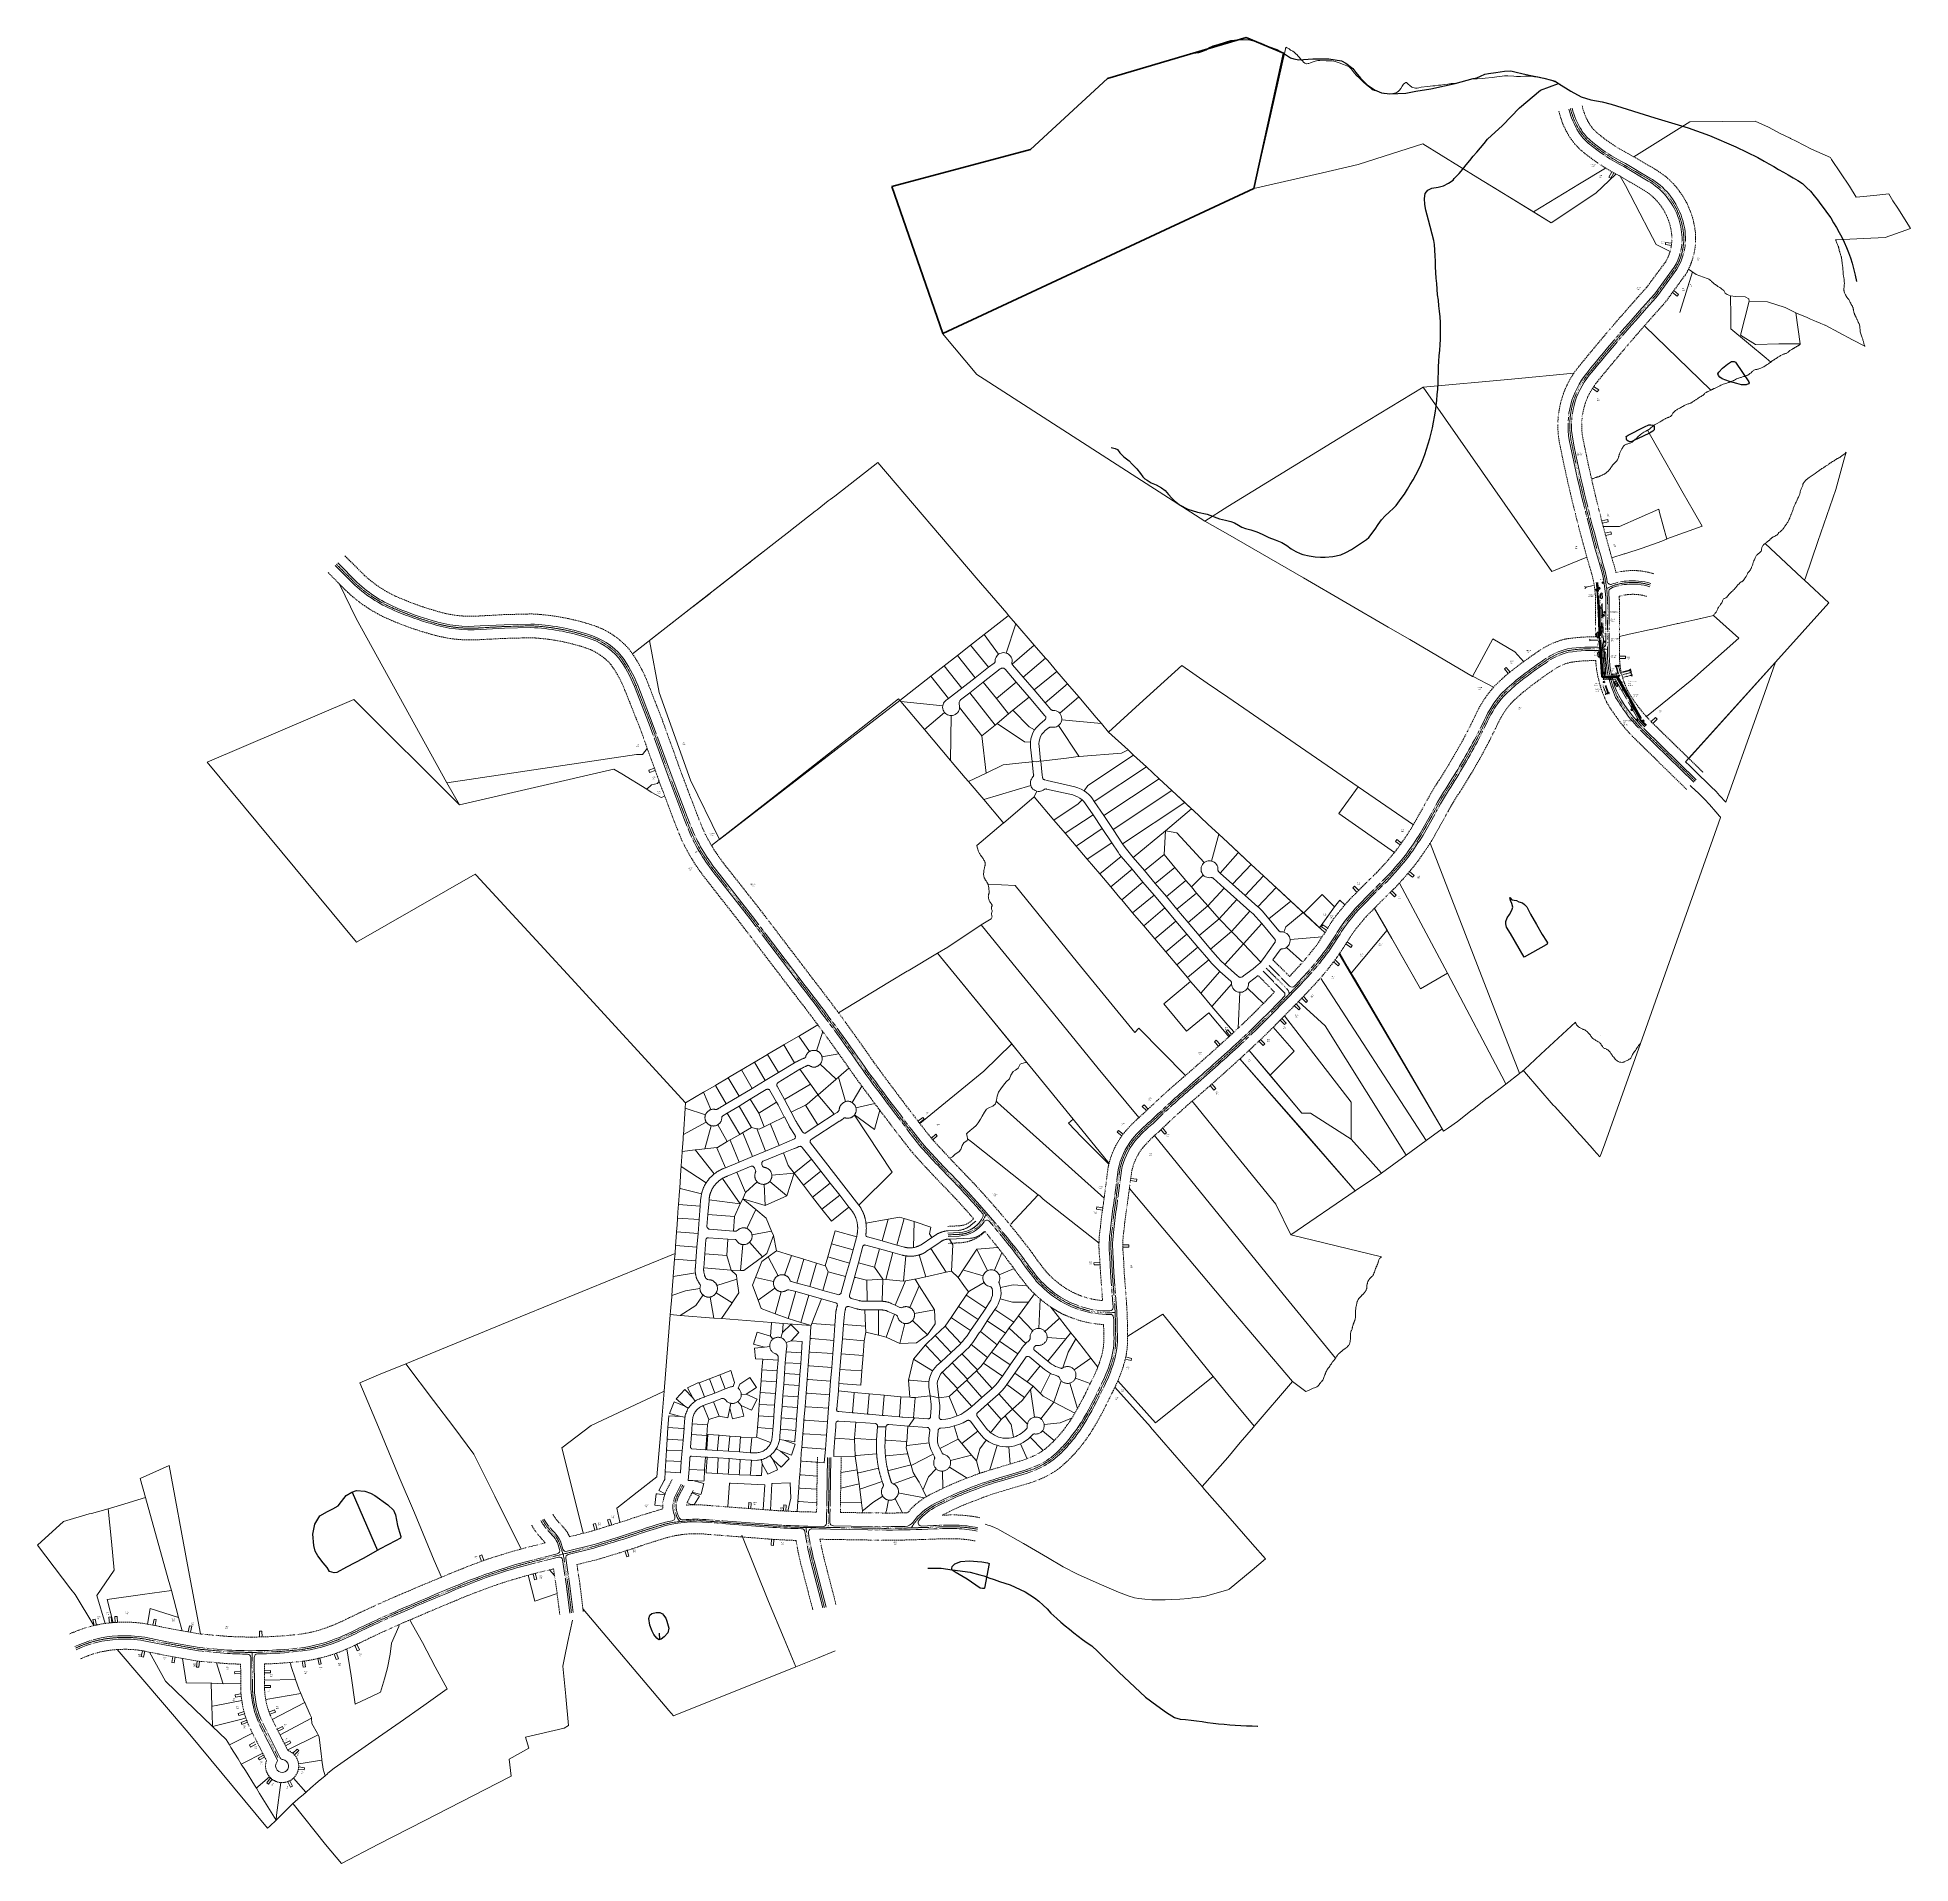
# Model space of a CAD drawing. Header units: inches. Extents: x 2378083 to 2398295, y 1463180 to 1483392.
# Drawn here: x 2382992 to 2394020, y 1467431 to 1478180 of the extents above; entities that cross this region are included whole.
import ezdxf
from ezdxf.enums import TextEntityAlignment as Align

# ---------------------------------------------------------------- set-up
doc = ezdxf.new("R2010")
doc.units = ezdxf.units.IN
doc.header["$MEASUREMENT"] = 0
doc.linetypes.add('DASHED', pattern=[0.75, 0.5, -0.25])
doc.linetypes.add('PHANTOM2', pattern=[1.25, 0.625, -0.125, 0.125, -0.125, 0.125, -0.125])
for name, color, linetype in [('1', 7, 'Continuous'), ('ADDRESS', 6, 'Continuous'), ('AERIAL CABLE EX', 5, 'Continuous'), ('C-TOPO-WATR', 141, 'Continuous'), ('CENTER LINE', 6, 'PHANTOM2'), ('EOP', 6, 'Continuous'), ('LINE LABELS', 7, 'Continuous'), ('POLE INFO', 7, 'Continuous'), ('Pole_Attributes', 7, 'Continuous'), ('REELS BUBBLES', 87, 'Continuous'), ('sc_greenville', 7, 'Continuous'), ('SPAN LENGTHS', 7, 'Continuous'), ('STREET NAMES', 250, 'Continuous')]:
    doc.layers.add(name, color=color, linetype=linetype)
for name, color, linetype, lineweight in [('AchorGuyExisting', 150, 'Continuous', 0), ('AERIAL CABLE PROP', 1, 'Continuous', 60), ('AnchorGuyProposed', 1, 'Continuous', 50), ('AnchorGuyRemove', 7, 'Continuous', 0), ('DRIVEWAYS', 250, 'Continuous', 20), ('OVERLASH', 255, 'Continuous', 0), ('Poles', 7, 'Continuous', 0), ('PROP CABLE', 1, 'Continuous', 50), ('RIZER TEXT', 1, 'Continuous', 0), ('ROAD CLEARENCE TEXT', 7, 'Continuous', 0), ('ROW', 3, 'DASHED', 35), ('STRAND TEXT', 7, 'Continuous', 0)]:
    doc.layers.add(name, color=color, linetype=linetype, lineweight=lineweight)
doc.styles.add('Annotative', font='arial.ttf')
doc.styles.add('calibri', font='calibri.ttf')
doc.styles.add('Legend', font='calibri.ttf')
doc.styles.add('PROPOSED', font='calibri.ttf')
doc.styles.get("Standard").update_dxf_attribs({"font": 'arial.ttf'})

# ---------------------------------------------------------------- blocks, each defined once
blk = doc.blocks.new('POLES')
at = {"layer": 'Poles'}
for points in [[(-2, -0.1), (0, 0), (2.2, -0.1)], [(-0.9, 1.7), (0, 0), (1.1, -1.8)], [(-0.9, -1.8), (0, 0), (1.1, 1.7)]]:
    blk.add_lwpolyline(points, dxfattribs=at)
blk = doc.blocks.new('*U449')
at = {"linetype": 'Continuous', "lineweight": 0, "true_color": 0xffffff}
h = blk.add_hatch(color=7, dxfattribs=at)
h.dxf.hatch_style = 1
h.paths.add_polyline_path([(-0.12, 0, 1), (0.12, 0, 1)])
at = {"color": 0, "linetype": 'ByBlock', "lineweight": -2}
blk.add_circle((0, 0), 0.122, dxfattribs=at)
at = {"color": 0, "linetype": 'ByBlock', "lineweight": -2, "style": 'PROPOSED'}
blk.add_attdef('CCFN', text='', height=0.0844, dxfattribs=at).set_placement((0, 0), align=Align.MIDDLE_CENTER)
at = {"color": 0, "linetype": 'ByBlock', "lineweight": -2, "flags": 104}
blk.add_attdef('CCFA', text='', height=0.0844, dxfattribs=at).set_placement((0.21, 0.09), align=Align.TOP_LEFT)
blk = doc.blocks.new('*U391')
at = {"linetype": 'Continuous', "lineweight": 0}
for p, q in [((-0.5, -1.1), (-0.5, 1.1)), ((0.5, -1.1), (0.5, 1.2))]:
    blk.add_line(p, q, dxfattribs=at)
blk = doc.blocks.new('*U392')
at = {"linetype": 'Continuous', "lineweight": 0}
for p, q in [((-0.5, -2.2), (-0.5, 1.1)), ((0.5, -2.2), (0.5, 1.2))]:
    blk.add_line(p, q, dxfattribs=at)
blk = doc.blocks.new('ACMAP_ANN_TEMPLATE_SPANS')
at = {"color": 0, "linetype": 'ByBlock', "lineweight": -2}
for p, q in [((-8, 12), (23, 12)), ((-8, -4), (23, -4))]:
    blk.add_line(p, q, dxfattribs=at)
for centre, start, end in [((-8, 4), 90, 270), ((23, 4), 270, 90)]:
    blk.add_arc(centre, 8.49, start, end, dxfattribs=at)
at = {"color": 18, "lineweight": 50, "true_color": 0x000000, "style": 'Annotative'}
blk.add_attdef('AERIALFOOT', text='', height=10, dxfattribs=at).set_placement((7, 5), align=Align.MIDDLE_CENTER)
blk = doc.blocks.new('*U429')
blk.add_line((8.4, -0.4), (8.4, 0.4))
for points in [[(0, 0), (7.6, 0)], [(7.5, 0.1), (7.6, 0)], [(9.7, -1.1), (7.6, 0), (9.7, 1)], [(7.6, 0), (7.5, -0.2)]]:
    blk.add_lwpolyline(points)
blk = doc.blocks.new('*U412')
for points in [[(0, 0), (7.6, 0)], [(3.5, 0.3), (4.1, -0.3)], [(4.1, 0.3), (3.5, -0.3)], [(7.5, 0.2), (7.6, 0)], [(7.6, 0), (7.5, -0.2)], [(7.6, 0), (9.7, 1)], [(7.6, 0), (9.7, -1)], [(8.4, 0.4), (8.4, -0.4)], [(8.6, 0.8), (9.5, 0.6)], [(9.2, 1.2), (9, 0.3)], [(8.6, -0.8), (9.4, -0.6)], [(8.9, -0.3), (9.1, -1.1)]]:
    blk.add_lwpolyline(points)
blk = doc.blocks.new('*U439')
for p, q in [((0, 0), (7.6, 0.3)), ((7.4, 0.4), (7.6, 0.3)), ((7.6, 0.3), (7.5, 0.1)), ((9.7, 1.4), (7.6, 0.3)), ((7.6, 0.3), (9.7, -0.7)), ((8.4, 0.7), (8.5, -0.1))]:
    blk.add_line(p, q)
blk = doc.blocks.new('*U440')
blk.add_line((8.3, 1.4), (8.2, 2.2))
for points in [[(0, 0), (7.5, 1.6)], [(7.3, 1.7), (7.5, 1.6)], [(7.5, 1.6), (7.3, 1.4)], [(9.7, 1), (7.5, 1.6), (9.3, 3.1)]]:
    blk.add_lwpolyline(points)

msp = doc.modelspace()

# ---------------------------------------------------------------- linework, layer by layer
at = {"layer": '1', "color": 4, "lineweight": 50}
msp.add_lwpolyline([(2388022, 1477303), (2388323, 1476438), (2390153, 1477291), (2390328, 1478087), (2390109, 1478180), (2389293, 1477939), (2388838, 1477521)], close=True, dxfattribs=at)
at = {"layer": 'AERIAL CABLE EX', "lineweight": 0}
for points in [[(2392465, 1474132), (2392432, 1474164), (2392291, 1474415), (2392206, 1474411), (2392191, 1474623), (2392186, 1474795), (2392175, 1474973)], [(2392212, 1474400), (2392197, 1474623), (2392191, 1474795), (2392180, 1474972)], [(2392456, 1474123), (2392422, 1474156), (2392283, 1474402), (2392220, 1474399), (2392205, 1474624), (2392199, 1474795), (2392197, 1474832), (2392204, 1474849)], [(2392461, 1474128), (2392429, 1474161), (2392288, 1474410), (2392228, 1474407), (2392213, 1474624), (2392207, 1474796), (2392205, 1474833), (2392204, 1474849)], [(2392207, 1474400), (2392207, 1474400)]]:
    msp.add_lwpolyline(points, dxfattribs=at)
at = {"layer": 'AERIAL CABLE PROP', "color": 5}
for points in [[(2392203, 1474416), (2392203, 1474416), (2392189, 1474623), (2392183, 1474795), (2392173, 1474965), (2392171, 1474973)], [(2392434, 1474172), (2392294, 1474420), (2392203, 1474416), (2392203, 1474416)]]:
    msp.add_lwpolyline(points, dxfattribs=at)
at = {"layer": 'C-TOPO-WATR'}
for p, q in [((2393702, 1476744), (2393702, 1476744)), ((2392193, 1472306), (2392193, 1472306)), ((2384844, 1469618), (2384993, 1469274)), ((2386652, 1468788), (2386655, 1468750))]:
    msp.add_line(p, q, dxfattribs=at)
for points in [[(2389778, 1478086), (2389830, 1478091), (2389847, 1478097), (2389872, 1478107), (2389889, 1478119), (2389914, 1478131), (2389944, 1478139), (2389993, 1478155), (2390018, 1478162), (2390061, 1478167), (2390122, 1478169), (2390154, 1478160), (2390194, 1478146), (2390239, 1478128), (2390290, 1478110), (2390328, 1478087), (2390369, 1478061), (2390389, 1478054), (2390418, 1478049), (2390501, 1478054), (2390596, 1478054), (2390669, 1478042), (2390696, 1478030), (2390737, 1477998), (2390754, 1477974), (2390781, 1477941), (2390820, 1477901), (2390864, 1477872), (2390906, 1477855), (2390954, 1477849), (2391048, 1477853), (2391107, 1477865), (2391196, 1477878), (2391340, 1477910), (2391445, 1477938), (2391466, 1477943), (2391489, 1477953)], [(2391489, 1477953), (2391513, 1477965), (2391536, 1477969), (2391578, 1477974), (2391630, 1477982), (2391666, 1477984), (2391698, 1477977), (2391732, 1477968), (2391774, 1477958), (2391814, 1477951), (2391861, 1477940), (2391906, 1477930), (2391928, 1477923), (2391948, 1477910)], [(2390830, 1475236), (2390868, 1475286), (2390885, 1475314), (2390905, 1475340), (2390927, 1475365), (2390951, 1475386), (2390975, 1475409), (2390991, 1475425), (2391002, 1475440), (2391021, 1475467), (2391040, 1475493), (2391058, 1475521), (2391075, 1475549), (2391092, 1475577), (2391108, 1475605), (2391123, 1475635), (2391137, 1475664), (2391149, 1475695), (2391161, 1475725), (2391171, 1475756), (2391181, 1475788), (2391189, 1475819), (2391197, 1475851), (2391205, 1475883), (2391211, 1475915), (2391217, 1475947), (2391223, 1475980), (2391227, 1476012), (2391231, 1476045), (2391234, 1476077), (2391237, 1476110), (2391239, 1476143), (2391239, 1476176), (2391240, 1476208), (2391241, 1476241), (2391243, 1476274), (2391245, 1476307), (2391249, 1476339), (2391251, 1476372), (2391252, 1476405), (2391253, 1476438), (2391253, 1476470), (2391252, 1476503), (2391250, 1476536), (2391247, 1476569), (2391243, 1476601), (2391240, 1476634), (2391236, 1476666), (2391233, 1476699), (2391231, 1476732), (2391228, 1476764), (2391226, 1476797), (2391224, 1476830), (2391223, 1476863), (2391222, 1476895), (2391220, 1476928), (2391217, 1476961), (2391213, 1476986), (2391182, 1477104), (2391167, 1477163), (2391160, 1477197), (2391159, 1477232), (2391163, 1477261), (2391179, 1477281), (2391201, 1477293), (2391239, 1477299), (2391270, 1477308), (2391300, 1477323), (2391327, 1477341), (2391334, 1477350), (2391340, 1477356), (2391363, 1477380), (2391384, 1477405), (2391404, 1477430), (2391425, 1477456), (2391446, 1477481), (2391467, 1477506), (2391488, 1477531), (2391509, 1477557), (2391530, 1477582), (2391618, 1477663), (2391717, 1477766), (2391841, 1477870), (2391948, 1477910)], [(2391948, 1477910), (2392021, 1477864), (2392080, 1477831), (2392137, 1477813), (2392205, 1477801)], [(2392205, 1477801), (2392258, 1477787), (2392515, 1477707), (2392711, 1477649), (2392836, 1477603), (2392992, 1477537), (2393121, 1477473), (2393158, 1477452), (2393186, 1477436), (2393215, 1477420), (2393243, 1477404), (2393272, 1477388), (2393300, 1477372), (2393329, 1477355), (2393357, 1477339), (2393384, 1477320), (2393408, 1477298), (2393431, 1477275), (2393452, 1477249), (2393472, 1477224), (2393492, 1477198), (2393512, 1477171), (2393531, 1477145), (2393550, 1477118), (2393567, 1477090), (2393584, 1477062), (2393600, 1477033), (2393615, 1477004), (2393629, 1476975), (2393643, 1476945), (2393655, 1476914), (2393666, 1476883), (2393676, 1476852), (2393685, 1476821), (2393693, 1476789), (2393695, 1476782), (2393702, 1476744), (2393702, 1476744)], [(2389313, 1475766), (2389338, 1475761), (2389350, 1475755), (2389364, 1475736), (2389389, 1475712), (2389403, 1475700), (2389420, 1475689), (2389437, 1475669), (2389465, 1475641), (2389486, 1475614), (2389500, 1475595), (2389511, 1475582), (2389526, 1475574), (2389549, 1475558), (2389578, 1475546), (2389610, 1475530), (2389631, 1475513), (2389652, 1475491), (2389670, 1475468), (2389685, 1475454), (2389716, 1475430), (2389766, 1475403), (2389821, 1475386), (2389878, 1475375), (2389951, 1475347), (2389987, 1475339), (2390019, 1475332), (2390039, 1475324), (2390063, 1475310), (2390083, 1475297), (2390105, 1475289), (2390135, 1475282), (2390172, 1475270), (2390203, 1475256), (2390242, 1475237), (2390279, 1475223), (2390319, 1475207), (2390348, 1475190), (2390374, 1475170), (2390400, 1475154), (2390426, 1475143), (2390442, 1475137), (2390480, 1475130), (2390515, 1475123), (2390546, 1475121), (2390573, 1475122), (2390618, 1475126), (2390665, 1475135), (2390696, 1475148), (2390729, 1475166), (2390770, 1475193), (2390817, 1475225), (2390830, 1475236)], [(2388234, 1469169), (2388312, 1469169), (2388378, 1469161)], [(2388378, 1469161), (2388380, 1469160), (2388483, 1469146), (2388541, 1469130), (2388563, 1469124), (2388580, 1469118)], [(2388580, 1469118), (2388593, 1469113), (2388624, 1469103), (2388656, 1469092), (2388687, 1469082), (2388718, 1469071), (2388748, 1469059), (2388778, 1469045), (2388807, 1469030), (2388835, 1469013), (2388862, 1468995), (2388888, 1468975), (2388913, 1468953), (2388936, 1468930), (2388958, 1468905), (2388993, 1468874), (2389017, 1468853), (2389043, 1468831), (2389068, 1468811), (2389093, 1468790), (2389119, 1468770), (2389145, 1468750), (2389172, 1468731), (2389199, 1468712), (2389235, 1468679), (2389358, 1468558), (2389516, 1468411), (2389583, 1468362)], [(2389583, 1468362), (2389640, 1468321), (2389687, 1468290), (2389719, 1468281), (2389751, 1468279), (2389784, 1468275), (2389816, 1468271), (2389849, 1468267), (2389881, 1468262), (2389914, 1468258), (2389946, 1468254), (2389979, 1468251), (2390012, 1468248), (2390044, 1468245), (2390077, 1468243), (2390110, 1468242), (2390143, 1468241), (2390175, 1468240), (2390178, 1468240)]]:
    msp.add_lwpolyline(points, dxfattribs=at)
for points in [[(2392989, 1476269), (2393069, 1476154), (2393070, 1476147), (2393067, 1476141), (2393052, 1476135), (2393024, 1476135), (2392998, 1476144), (2392955, 1476156), (2392911, 1476171), (2392897, 1476181), (2392890, 1476191), (2392886, 1476200), (2392892, 1476210), (2392914, 1476233), (2392943, 1476258), (2392966, 1476273), (2392975, 1476273), (2392982, 1476273), (2392989, 1476269)], [(2392395, 1475809), (2392379, 1475803), (2392370, 1475801), (2392357, 1475804), (2392350, 1475809), (2392348, 1475815), (2392347, 1475823), (2392346, 1475832), (2392357, 1475840), (2392453, 1475889), (2392479, 1475901), (2392492, 1475901), (2392503, 1475898), (2392510, 1475892), (2392511, 1475881), (2392511, 1475871), (2392502, 1475862), (2392484, 1475851), (2392413, 1475818), (2392395, 1475809)], [(2391745, 1472767), (2391664, 1472905), (2391641, 1472943), (2391638, 1472962), (2391638, 1472977), (2391646, 1472998), (2391659, 1473017), (2391673, 1473043), (2391678, 1473060), (2391672, 1473083), (2391665, 1473100), (2391660, 1473117), (2391673, 1473105), (2391686, 1473103), (2391700, 1473100), (2391714, 1473092), (2391735, 1473087), (2391747, 1473077), (2391762, 1473063), (2391783, 1473019), (2391818, 1472958), (2391851, 1472900), (2391877, 1472860), (2391883, 1472851), (2391881, 1472844), (2391875, 1472839), (2391745, 1472767)], [(2384978, 1469597), (2385055, 1469542), (2385088, 1469511), (2385100, 1469483), (2385111, 1469421), (2385123, 1469382), (2385131, 1469357), (2385130, 1469346), (2385100, 1469330), (2385010, 1469284), (2384910, 1469227), (2384811, 1469175), (2384755, 1469144), (2384738, 1469143), (2384711, 1469150), (2384697, 1469173), (2384674, 1469202), (2384643, 1469243), (2384627, 1469269), (2384619, 1469303), (2384613, 1469371), (2384625, 1469428), (2384654, 1469478), (2384699, 1469503), (2384730, 1469519), (2384762, 1469537), (2384782, 1469562), (2384810, 1469597), (2384843, 1469617), (2384871, 1469627), (2384919, 1469624), (2384953, 1469612), (2384978, 1469597)], [(2388567, 1469052), (2388565, 1469050), (2388557, 1469050), (2388542, 1469053), (2388466, 1469105), (2388395, 1469146), (2388378, 1469159), (2388376, 1469167), (2388377, 1469179), (2388394, 1469195), (2388428, 1469209), (2388477, 1469214), (2388553, 1469208), (2388585, 1469201), (2388595, 1469197), (2388567, 1469052)], [(2386677, 1468894), (2386691, 1468875), (2386697, 1468858), (2386709, 1468816), (2386704, 1468789), (2386682, 1468766), (2386664, 1468752), (2386651, 1468749), (2386638, 1468758), (2386621, 1468780), (2386611, 1468799), (2386598, 1468835), (2386592, 1468873), (2386597, 1468894), (2386609, 1468904), (2386635, 1468908), (2386656, 1468908), (2386672, 1468901), (2386677, 1468894)]]:
    msp.add_lwpolyline(points, close=True, dxfattribs=at)
at = {"layer": 'DRIVEWAYS', "color": 1}
for points in [[(2392273, 1477383), (2392256, 1477352), (2392244, 1477359), (2392261, 1477390)], [(2392612, 1476956), (2392577, 1476961), (2392578, 1476974), (2392613, 1476969)], [(2392626, 1476690), (2392655, 1476668), (2392647, 1476658), (2392618, 1476679)], [(2392154, 1476125), (2392184, 1476106), (2392176, 1476094), (2392147, 1476114)], [(2392202, 1475335), (2392237, 1475343), (2392240, 1475330), (2392206, 1475322)], [(2392221, 1475262), (2392256, 1475271), (2392259, 1475257), (2392225, 1475249)], [(2392307, 1474538), (2392342, 1474538), (2392342, 1474525), (2392307, 1474524)], [(2391651, 1474436), (2391629, 1474463), (2391640, 1474472), (2391662, 1474444)], [(2392494, 1474153), (2392519, 1474178), (2392528, 1474168), (2392503, 1474143)], [(2386624, 1473879), (2386591, 1473867), (2386596, 1473854), (2386629, 1473866)], [(2391016, 1473427), (2390987, 1473448), (2390995, 1473459), (2391024, 1473438)], [(2391061, 1473260), (2391088, 1473237), (2391097, 1473247), (2391070, 1473270)], [(2390761, 1473149), (2390736, 1473175), (2390746, 1473184), (2390771, 1473159)], [(2390957, 1473147), (2390981, 1473121), (2390991, 1473131), (2390966, 1473157)], [(2390582, 1472926), (2390552, 1472945), (2390559, 1472957), (2390589, 1472938)], [(2390623, 1472739), (2390650, 1472716), (2390659, 1472726), (2390632, 1472750)], [(2390696, 1472845), (2390724, 1472824), (2390732, 1472835), (2390703, 1472856)], [(2390436, 1472526), (2390461, 1472500), (2390470, 1472510), (2390446, 1472536)], [(2390393, 1472481), (2390418, 1472456), (2390427, 1472465), (2390403, 1472491)], [(2390013, 1472304), (2389990, 1472330), (2390000, 1472339), (2390023, 1472313)], [(2390309, 1472396), (2390334, 1472370), (2390344, 1472379), (2390319, 1472405)], [(2389946, 1472242), (2389922, 1472269), (2389932, 1472278), (2389956, 1472252)], [(2390184, 1472272), (2390208, 1472246), (2390218, 1472256), (2390193, 1472281)], [(2389896, 1472011), (2389919, 1471984), (2389929, 1471993), (2389906, 1472020)], [(2389522, 1471863), (2389497, 1471888), (2389507, 1471897), (2389531, 1471872)], [(2388185, 1471791), (2388212, 1471813), (2388204, 1471823), (2388176, 1471802)], [(2389607, 1471751), (2389630, 1471725), (2389640, 1471733), (2389617, 1471760)], [(2388264, 1471691), (2388290, 1471715), (2388281, 1471725), (2388255, 1471701)], [(2389376, 1471714), (2389348, 1471736), (2389356, 1471746), (2389384, 1471725)], [(2389427, 1471451), (2389462, 1471447), (2389464, 1471460), (2389429, 1471464)], [(2389262, 1471277), (2389227, 1471283), (2389229, 1471296), (2389264, 1471291)], [(2389382, 1471060), (2389417, 1471060), (2389417, 1471074), (2389382, 1471074)], [(2389248, 1470956), (2389213, 1470955), (2389212, 1470968), (2389247, 1470970)], [(2389396, 1470400), (2389431, 1470392), (2389434, 1470405), (2389399, 1470413)], [(2387192, 1469520), (2387194, 1469555), (2387181, 1469556), (2387178, 1469521)], [(2386360, 1469420), (2386349, 1469454), (2386362, 1469458), (2386373, 1469424)], [(2387399, 1469506), (2387401, 1469541), (2387387, 1469542), (2387385, 1469507)], [(2386274, 1469394), (2386264, 1469428), (2386277, 1469432), (2386287, 1469398)], [(2387313, 1469341), (2387311, 1469305), (2387325, 1469304), (2387327, 1469340)], [(2385607, 1469210), (2385595, 1469243), (2385608, 1469248), (2385619, 1469215)], [(2386451, 1469271), (2386461, 1469237), (2386474, 1469241), (2386463, 1469275)], [(2385910, 1469136), (2385919, 1469102), (2385932, 1469105), (2385923, 1469140)], [(2383325, 1468832), (2383318, 1468867), (2383331, 1468869), (2383339, 1468835)], [(2383415, 1468847), (2383412, 1468882), (2383426, 1468884), (2383429, 1468849)], [(2383449, 1468850), (2383447, 1468885), (2383461, 1468886), (2383463, 1468851)], [(2383671, 1468835), (2383678, 1468869), (2383691, 1468867), (2383684, 1468832)], [(2383880, 1468795), (2383887, 1468830), (2383900, 1468828), (2383893, 1468793)], [(2384300, 1468765), (2384300, 1468800), (2384313, 1468800), (2384314, 1468765)], [(2383610, 1468684), (2383603, 1468649), (2383616, 1468646), (2383623, 1468681)], [(2384739, 1468666), (2384751, 1468632), (2384764, 1468637), (2384752, 1468670)], [(2384860, 1468716), (2384875, 1468684), (2384887, 1468690), (2384872, 1468722)], [(2383789, 1468649), (2383783, 1468614), (2383796, 1468612), (2383802, 1468647)], [(2383932, 1468624), (2383929, 1468588), (2383942, 1468587), (2383945, 1468622)], [(2384188, 1468562), (2384152, 1468560), (2384153, 1468547), (2384188, 1468549)], [(2384328, 1468553), (2384364, 1468553), (2384363, 1468567), (2384328, 1468566)], [(2384551, 1468622), (2384556, 1468587), (2384570, 1468589), (2384565, 1468623)], [(2384642, 1468638), (2384650, 1468603), (2384663, 1468606), (2384655, 1468641)], [(2384329, 1468467), (2384364, 1468467), (2384364, 1468480), (2384329, 1468480)], [(2384190, 1468430), (2384155, 1468425), (2384157, 1468411), (2384192, 1468416)], [(2384360, 1468310), (2384393, 1468323), (2384388, 1468336), (2384355, 1468323)], [(2384208, 1468326), (2384174, 1468314), (2384178, 1468302), (2384212, 1468313)], [(2384224, 1468276), (2384191, 1468262), (2384196, 1468249), (2384228, 1468263)], [(2384409, 1468210), (2384441, 1468226), (2384435, 1468238), (2384403, 1468222)], [(2384272, 1468147), (2384241, 1468129), (2384247, 1468117), (2384278, 1468134)], [(2384453, 1468124), (2384484, 1468141), (2384478, 1468153), (2384447, 1468137)], [(2384323, 1468070), (2384292, 1468052), (2384299, 1468041), (2384329, 1468058)], [(2384506, 1468071), (2384530, 1468096), (2384521, 1468105), (2384496, 1468080)], [(2384364, 1467935), (2384342, 1467907), (2384353, 1467898), (2384374, 1467927)], [(2384466, 1467913), (2384482, 1467881), (2384494, 1467887), (2384478, 1467919)], [(2384529, 1467987), (2384563, 1467982), (2384565, 1467995), (2384530, 1468001)]]:
    msp.add_lwpolyline(points, dxfattribs=at)
at = {"layer": 'EOP', "color": 6, "lineweight": 0}
for points in [[(2390243, 1472718), (2390364, 1472596, 0.423363), (2390393, 1472596, 0.005015), (2390472, 1472681, 0.020009), (2390577, 1472810), (2390636, 1472899, -0.048626), (2390716, 1473011, -0.042623), (2390794, 1473097, -0.011121), (2390920, 1473223, 0.024579), (2391052, 1473375, 0.015775), (2391133, 1473495), (2391202, 1473617, -0.026134), (2391296, 1473778, 0.020591), (2391473, 1474084), (2391512, 1474164, -0.072194), (2391608, 1474314, -0.033081), (2391713, 1474408, -0.018112), (2391862, 1474517, -0.094274), (2392000, 1474581, -0.054211), (2392205, 1474590, 0.432147), (2392226, 1474610), (2392226, 1474848, 0.081371), (2392190, 1475077, -0.02168), (2392011, 1475812, -0.217992), (2392114, 1476205, -0.012717), (2392514, 1476672), (2392629, 1476828, 0.140734), (2392675, 1477003, 0.082825), (2392650, 1477127, 0.173423), (2392476, 1477335), (2392332, 1477420, -0.056864), (2392123, 1477558, -0.071592), (2392065, 1477625, -0.083852), (2392009, 1477759)], [(2392028, 1477764, 0.083852), (2392082, 1477636, 0.071345), (2392135, 1477574, 0.056959), (2392341, 1477438), (2392486, 1477353, -0.173366), (2392669, 1477134, -0.082809), (2392695, 1477003, -0.141514), (2392645, 1476817), (2392530, 1476659, 0.012739), (2392129, 1476192, 0.217881), (2392031, 1475816, 0.021663), (2392209, 1475083, -0.03717), (2392235, 1474977, 0.472779), (2392262, 1474962, -0.073285), (2392345, 1474980, -0.107406), (2392491, 1474966)], [(2384745, 1475073), (2384860, 1474957, 0.092252), (2385110, 1474800, 0.030243), (2385309, 1474730, 0.097291), (2385600, 1474696), (2385741, 1474703), (2385897, 1474707, -0.067058), (2386225, 1474648, -0.145006), (2386415, 1474527, -0.064003), (2386507, 1474359), (2386594, 1474139), (2386715, 1473804), (2386798, 1473585), (2386835, 1473492, 0.038953), (2386908, 1473358, 0.031471), (2386991, 1473242), (2387186, 1472994), (2387496, 1472586, -0.013349), (2387849, 1472105, 0.009221), (2388188, 1471656, 0.012553), (2388379, 1471452, -0.013085), (2388557, 1471257, -0.289836), (2388560, 1471242, -0.288618), (2388418, 1471145), (2388352, 1471142)], [(2384760, 1475087), (2384874, 1474972, 0.092187), (2385118, 1474818, 0.030322), (2385315, 1474749, 0.09748), (2385599, 1474716), (2385740, 1474723), (2385897, 1474727, -0.067133), (2386231, 1474668, -0.145335), (2386431, 1474539, -0.064271), (2386526, 1474367), (2386612, 1474146), (2386734, 1473811), (2386817, 1473593), (2386854, 1473500, 0.038894), (2386925, 1473369, 0.031547), (2387007, 1473255), (2387202, 1473006), (2387512, 1472598, -0.013342), (2387865, 1472117, 0.009207), (2388203, 1471669, 0.012528), (2388393, 1471466, -0.030886), (2388799, 1470991, 0.019223), (2388888, 1470873, 0.068341), (2389015, 1470766, 0.06316), (2389134, 1470710, 0.083594), (2389306, 1470684, 0.426674), (2389325, 1470705, 0.00189), (2389324, 1470726), (2389310, 1470910), (2389306, 1471001, -0.070715), (2389310, 1471167, -0.019905), (2389327, 1471305), (2389355, 1471515, -0.12283), (2389438, 1471696, -0.040309), (2389547, 1471803, -0.016569), (2389777, 1472013, 0.00686), (2390047, 1472254, 0.017186), (2390331, 1472533, 0.404634), (2390331, 1472561), (2390209, 1472685)], [(2392485, 1474947, 0.107732), (2392347, 1474961, 0.088224), (2392255, 1474937, 0.318991), (2392243, 1474917, -0.023379), (2392246, 1474848), (2392246, 1474546, 0.11045), (2392302, 1474306, 0.064771), (2392452, 1474110), (2392759, 1473810)], [(2388528, 1469408, 0.042735), (2388404, 1469423, 0.016772), (2388268, 1469421), (2388197, 1469418, -0.655444), (2388182, 1469451, -0.09341), (2388285, 1469533), (2388362, 1469570, -0.024764), (2388499, 1469627, -0.027804), (2388668, 1469684), (2388814, 1469728), (2388856, 1469743, 0.070282), (2388972, 1469807, 0.021053), (2389027, 1469856, 0.029395), (2389097, 1469936, 0.02708), (2389155, 1470020, 0.026157), (2389266, 1470229, 0.047508), (2389329, 1470383, 0.088808), (2389350, 1470543, 0.01635), (2389344, 1470728), (2389330, 1470911), (2389326, 1471002, -0.071377), (2389330, 1471164, -0.020068), (2389347, 1471302), (2389374, 1471511, -0.122237), (2389453, 1471683, -0.040409), (2389560, 1471788, -0.016614), (2389790, 1471998, 0.006862), (2390061, 1472239, 0.015796), (2390323, 1472496, 0.010189), (2390487, 1472668, 0.020103), (2390593, 1472798), (2390653, 1472888, -0.049057), (2390731, 1472999, -0.043091), (2390808, 1473083, -0.011188), (2390934, 1473209, 0.024683), (2391068, 1473363, 0.015873), (2391150, 1473485), (2391219, 1473607, -0.026209), (2391313, 1473768, 0.020619), (2391491, 1474075), (2391530, 1474156, -0.072061), (2391623, 1474301, -0.032939), (2391726, 1474393, -0.018142), (2391874, 1474500, -0.093888), (2392004, 1474561, -0.054965), (2392208, 1474570, -0.395887), (2392226, 1474550, 0.112741), (2392284, 1474296, 0.065009), (2392438, 1474095), (2392745, 1473796)], [(2388353, 1471122), (2388419, 1471125, 0.247173), (2388565, 1471209, -0.505153), (2388597, 1471211, -0.014745), (2388783, 1470979, 0.019234), (2388873, 1470860, 0.068538), (2389004, 1470749, 0.063144), (2389128, 1470691, 0.084415), (2389308, 1470664, -0.40913), (2389328, 1470645, -0.009094), (2389330, 1470543, -0.089122), (2389310, 1470388, -0.047689), (2389248, 1470238, -0.026202), (2389138, 1470030, -0.027049), (2389081, 1469948, -0.02934), (2389013, 1469870, -0.020853), (2388960, 1469822, -0.069912), (2388849, 1469762), (2388808, 1469747), (2388662, 1469703, 0.02772), (2388492, 1469646, 0.024718), (2388354, 1469588), (2388276, 1469551, 0.114741), (2388147, 1469440, -0.233285), (2388100, 1469416, -0.003004), (2387991, 1469414), (2387678, 1469419, -0.414214), (2387658, 1469439), (2387664, 1469822)], [(2387644, 1469822), (2387638, 1469435, -0.414214), (2387618, 1469416), (2387527, 1469417, -0.011475), (2387324, 1469426), (2386946, 1469454, 0.053814), (2386791, 1469454, -0.291209), (2386772, 1469464, -0.258667), (2386767, 1469592), (2386800, 1469655)], [(2386782, 1469664), (2386750, 1469601, 0.215181), (2386744, 1469476, -0.469788), (2386729, 1469449, 0.028481), (2386649, 1469429, 0.009721), (2386495, 1469379, -0.005604), (2386262, 1469307), (2386110, 1469269, -0.394139), (2386086, 1469282), (2386071, 1469328, 0.093581), (2386036, 1469379, -0.013139), (2386007, 1469411, -0.067505), (2385973, 1469459)], [(2385956, 1469450, 0.067002), (2385992, 1469398, 0.013156), (2386022, 1469365, -0.092518), (2386053, 1469321), (2386066, 1469280, -0.434577), (2386052, 1469254), (2385898, 1469216, 0.017765), (2385657, 1469143, 0.01566), (2385416, 1469050, 0.004796), (2385189, 1468953, 0.009028), (2385006, 1468873, 0.007156), (2384855, 1468802, -0.014706), (2384751, 1468755, -0.077068), (2384496, 1468696, -0.037816), (2384112, 1468688), (2383943, 1468703), (2383754, 1468737), (2383623, 1468763, 0.05849), (2383465, 1468771, 0.099977), (2383212, 1468708)], [(2386146, 1468908), (2386126, 1469066), (2386102, 1469228, -0.385499), (2386117, 1469250), (2386268, 1469288, 0.005619), (2386502, 1469360, -0.009741), (2386655, 1469410, -0.10435), (2386945, 1469438), (2387322, 1469410, 0.009459), (2387491, 1469402, -0.361876), (2387510, 1469385, 0.022538), (2387545, 1469208), (2387616, 1468936)], [(2387635, 1468941), (2387565, 1469213, -0.021182), (2387531, 1469377, -0.465624), (2387551, 1469401), (2387991, 1469394, 0.007638), (2388269, 1469401, -0.016767), (2388404, 1469403, -0.042684), (2388524, 1469388)], [(2383220, 1468690, -0.10007), (2383466, 1468751, -0.058475), (2383619, 1468743), (2383750, 1468717), (2383940, 1468683), (2384111, 1468668, 0.011419), (2384228, 1468664, -0.409755), (2384248, 1468645), (2384249, 1468463, 0.108054), (2384300, 1468248), (2384402, 1468047, -0.271398), (2384401, 1468027, 3.585535), (2384437, 1468043, -0.253635), (2384421, 1468054), (2384318, 1468257, -0.107898), (2384269, 1468463), (2384268, 1468645, -0.411869), (2384287, 1468665, 0.020577), (2384498, 1468677, 0.077036), (2384759, 1468737, 0.014725), (2384864, 1468784, -0.007159), (2385014, 1468855, -0.009037), (2385196, 1468935, -0.004801), (2385424, 1469031, -0.01566), (2385664, 1469125, -0.017748), (2385903, 1469196), (2386059, 1469235, -0.443523), (2386083, 1469219), (2386106, 1469063), (2386126, 1468905)]]:
    msp.add_lwpolyline(points, format="xyb", dxfattribs=at)
at = {"layer": 'ROW', "color": 3, "linetype": 'DASHED', "lineweight": 0, "ltscale": 15}
for points in [[(2390266, 1472751), (2390364, 1472653, 0.004067), (2390427, 1472721, 0.019719), (2390528, 1472844), (2390584, 1472930, -0.047451), (2390669, 1473049, -0.041356), (2390752, 1473140, -0.010927), (2390877, 1473265, 0.024257), (2391004, 1473411, 0.015472), (2391081, 1473526), (2391149, 1473645, -0.025917), (2391246, 1473811, 0.020507), (2391420, 1474111), (2391458, 1474190, -0.072545), (2391564, 1474355, -0.033474), (2391676, 1474456, -0.018026), (2391828, 1474566, -0.095251), (2391988, 1474639, -0.044361), (2392166, 1474652), (2392166, 1474848, 0.081863), (2392132, 1475060, -0.021731), (2391952, 1475801, -0.218286), (2392067, 1476243, -0.012653), (2392467, 1476710), (2392579, 1476861, 0.137879), (2392615, 1477001, 0.082885), (2392594, 1477106, 0.173638), (2392446, 1477284), (2392303, 1477368, -0.056587), (2392084, 1477513, -0.072187), (2392014, 1477593, -0.083852), (2391950, 1477746)], [(2392087, 1477777, 0.083629), (2392132, 1477668, 0.070728), (2392175, 1477619, 0.05725), (2392370, 1477490), (2392517, 1477404, -0.173225), (2392725, 1477154, -0.082765), (2392755, 1477005, -0.143488), (2392695, 1476784), (2392576, 1476621, 0.012804), (2392176, 1476154, 0.2175), (2392090, 1475827, 0.021611), (2392266, 1475101, -0.023026), (2392286, 1475030, -0.141043), (2392509, 1475023)], [(2384802, 1475129), (2384916, 1475015, 0.091978), (2385141, 1474874, 0.030575), (2385332, 1474807, 0.0981), (2385595, 1474775), (2385739, 1474783), (2385898, 1474787, -0.067355), (2386248, 1474725, -0.146171), (2386478, 1474576, -0.064983), (2386582, 1474389), (2386669, 1474167), (2386790, 1473832), (2386872, 1473615), (2386909, 1473523, 0.038711), (2386975, 1473401, 0.03179), (2387053, 1473292), (2387249, 1473043), (2387560, 1472635, -0.013321), (2387914, 1472151, 0.009167), (2388249, 1471708, 0.012454), (2388436, 1471507, -0.030952), (2388848, 1471026, 0.019182), (2388934, 1470912, 0.067679), (2389047, 1470817, 0.063219), (2389153, 1470767, 0.060718), (2389263, 1470745), (2389251, 1470907), (2389246, 1470996, -0.068927), (2389250, 1471174, -0.019441), (2389268, 1471314), (2389295, 1471524, -0.124364), (2389392, 1471735, -0.040016), (2389506, 1471848, -0.01644), (2389738, 1472059, 0.006854), (2390007, 1472298, 0.016368), (2390275, 1472561), (2390179, 1472658)], [(2384703, 1475030), (2384819, 1474914, 0.092436), (2385088, 1474744, 0.030019), (2385291, 1474673, 0.09677), (2385604, 1474636), (2385742, 1474643), (2385896, 1474647, -0.066831), (2386208, 1474591, -0.143807), (2386368, 1474489, -0.063081), (2386451, 1474337), (2386538, 1474118), (2386659, 1473783), (2386742, 1473564), (2386780, 1473468, 0.039119), (2386857, 1473326, 0.031256), (2386944, 1473205), (2387138, 1472957), (2387449, 1472549, -0.01337), (2387800, 1472070, 0.009261), (2388142, 1471618, 0.012625), (2388336, 1471410, -0.012462), (2388504, 1471227, -0.209885), (2388416, 1471185), (2388350, 1471182)], [(2392466, 1474890, 0.156177), (2392305, 1474890, -0.013252), (2392306, 1474848), (2392306, 1474546, 0.109219), (2392355, 1474334, 0.063987), (2392494, 1474152), (2392801, 1473853)], [(2388540, 1469467, 0.042875), (2388406, 1469483, 0.010387), (2388319, 1469482), (2388388, 1469516, -0.024907), (2388520, 1469571, -0.028065), (2388684, 1469627), (2388833, 1469671), (2388877, 1469686, 0.071248), (2389009, 1469759, 0.021593), (2389069, 1469813, 0.029545), (2389144, 1469899, 0.027167), (2389206, 1469988, 0.026028), (2389319, 1470202, 0.047007), (2389387, 1470365, 0.087986), (2389410, 1470545, 0.016251), (2389404, 1470732), (2389390, 1470915), (2389386, 1471008, -0.073607), (2389389, 1471157, -0.02059), (2389406, 1471293), (2389434, 1471502, -0.12013), (2389500, 1471645, -0.040714), (2389600, 1471744, -0.016752), (2389829, 1471952, 0.006867), (2390101, 1472195, 0.015777), (2390366, 1472454, 0.010189), (2390531, 1472627, 0.020376), (2390642, 1472764), (2390704, 1472857, -0.050494), (2390778, 1472961, -0.044656), (2390850, 1473040, -0.011395), (2390976, 1473166, 0.024986), (2391116, 1473327, 0.016157), (2391202, 1473454), (2391272, 1473579, -0.02644), (2391364, 1473735, 0.020701), (2391545, 1474048), (2391585, 1474130, -0.071603), (2391667, 1474260, -0.032469), (2391763, 1474345, -0.018242), (2391908, 1474451, -0.092483), (2392016, 1474502, -0.043672), (2392167, 1474512, 0.098572), (2392231, 1474268, 0.065662), (2392396, 1474053), (2392703, 1473753)], [(2388355, 1471082), (2388420, 1471085, 0.19128), (2388570, 1471151, -0.013275), (2388734, 1470944, 0.01926), (2388827, 1470821, 0.069071), (2388972, 1470698, 0.0631), (2389109, 1470634, 0.067825), (2389269, 1470604, -0.005761), (2389270, 1470541, -0.090219), (2389253, 1470406, -0.04828), (2389194, 1470264, -0.026344), (2389087, 1470061, -0.026949), (2389034, 1469985, -0.029159), (2388970, 1469912, -0.020184), (2388923, 1469870, -0.068618), (2388828, 1469818), (2388789, 1469804), (2388646, 1469761, 0.027481), (2388470, 1469702, 0.02459), (2388328, 1469642), (2388249, 1469604, 0.100252), (2388115, 1469496, -0.003432), (2387991, 1469494), (2387719, 1469498), (2387724, 1469821)], [(2387584, 1469823), (2387579, 1469500), (2387528, 1469501, -0.011441), (2387329, 1469510), (2386954, 1469538, 0.043643), (2386814, 1469541, -0.088488), (2386821, 1469565), (2386853, 1469627)], [(2386728, 1469691), (2386696, 1469629, 0.133796), (2386674, 1469519, 0.012587), (2386470, 1469455, -0.005547), (2386241, 1469384), (2386125, 1469355, 0.089347), (2386079, 1469421, -0.013183), (2386052, 1469451, -0.069603), (2386027, 1469487)], [(2385902, 1469423, 0.065839), (2385947, 1469359, 0.014525), (2385982, 1469319), (2385878, 1469293, 0.017829), (2385631, 1469219, 0.015658), (2385386, 1469123, 0.004776), (2385157, 1469027, 0.008994), (2384973, 1468946, 0.007143), (2384820, 1468874, -0.014625), (2384721, 1468830, -0.077213), (2384489, 1468776, -0.037781), (2384118, 1468768), (2383953, 1468782), (2383769, 1468815), (2383637, 1468841, 0.058553), (2383461, 1468851, 0.099655), (2383178, 1468781, 0.099655)], [(2386205, 1468915), (2386186, 1469074), (2386168, 1469191), (2386286, 1469220, 0.005668), (2386524, 1469294, -0.009815), (2386676, 1469343, -0.105027), (2386938, 1469369), (2387317, 1469340, 0.007757), (2387458, 1469333, 0.017307), (2387487, 1469193), (2387558, 1468921)], [(2387693, 1468957), (2387623, 1469228, -0.014934), (2387599, 1469340), (2387990, 1469334, 0.007665), (2388271, 1469341, -0.016751), (2388402, 1469343, -0.042515), (2388512, 1469330)], [(2384328, 1468606, 0.01672), (2384503, 1468617, 0.076944), (2384782, 1468681, 0.01478), (2384890, 1468730, -0.00717), (2385039, 1468801, -0.009063), (2385220, 1468880, -0.004816), (2385447, 1468976, -0.015662), (2385684, 1469068, -0.017697), (2385918, 1469138), (2386030, 1469166), (2386047, 1469055), (2386067, 1468898)], [(2383246, 1468636, -0.100388), (2383470, 1468691, -0.058437), (2383608, 1468684), (2383739, 1468658), (2383932, 1468623), (2384107, 1468608, 0.007756), (2384188, 1468605)], [(2384188, 1468605), (2384189, 1468462, 0.10847), (2384246, 1468222), (2384340, 1468037, 2.378761), (2384466, 1468097), (2384372, 1468284, -0.10737), (2384329, 1468464), (2384328, 1468606)]]:
    msp.add_lwpolyline(points, format="xyb", dxfattribs=at)
at = {"layer": 'ROW', "color": 6, "lineweight": 50}
msp.add_circle((2388189, 1473286), 10106, dxfattribs=at)
at = {"layer": 'sc_greenville', "lineweight": 0}
for points in [[(2392224, 1477412), (2392072, 1477319), (2391800, 1477154), (2391473, 1477354), (2391148, 1477554), (2390971, 1477497), (2390768, 1477433), (2390557, 1477384), (2390153, 1477291), (2390238, 1477659), (2390338, 1478103), (2390343, 1478123), (2390344, 1478122), (2390345, 1478121), (2390348, 1478119), (2390349, 1478119), (2390361, 1478113), (2390370, 1478106), (2390383, 1478100), (2390392, 1478093), (2390401, 1478085), (2390408, 1478079), (2390413, 1478073), (2390420, 1478065), (2390428, 1478055), (2390435, 1478047), (2390441, 1478042), (2390447, 1478035), (2390453, 1478030), (2390459, 1478027), (2390459, 1478027)], [(2390459, 1478027), (2390463, 1478026), (2390466, 1478026), (2390473, 1478027), (2390478, 1478028), (2390488, 1478031), (2390503, 1478036), (2390515, 1478041), (2390530, 1478044), (2390542, 1478044), (2390579, 1478043), (2390603, 1478043), (2390615, 1478043), (2390625, 1478041), (2390632, 1478038), (2390657, 1478031), (2390682, 1478022), (2390701, 1478014), (2390708, 1478011), (2390714, 1478008), (2390721, 1478002), (2390727, 1477995), (2390745, 1477972), (2390759, 1477957), (2390773, 1477943), (2390801, 1477916), (2390826, 1477894), (2390842, 1477881), (2390853, 1477873), (2390863, 1477869), (2390879, 1477864), (2390893, 1477859), (2390907, 1477854), (2390919, 1477851), (2390938, 1477848), (2390950, 1477848), (2390961, 1477848), (2390973, 1477850), (2390982, 1477852), (2390991, 1477854), (2390998, 1477858), (2391005, 1477864), (2391011, 1477870), (2391019, 1477880), (2391027, 1477893), (2391035, 1477905), (2391042, 1477912), (2391048, 1477915), (2391053, 1477915), (2391057, 1477912), (2391063, 1477905), (2391072, 1477897), (2391084, 1477888), (2391089, 1477885), (2391097, 1477883), (2391105, 1477881), (2391116, 1477881), (2391125, 1477883), (2391139, 1477887), (2391177, 1477891), (2391208, 1477895), (2391219, 1477896), (2391241, 1477899), (2391255, 1477900), (2391275, 1477903), (2391296, 1477906), (2391315, 1477909), (2391333, 1477910), (2391353, 1477913), (2391373, 1477919), (2391396, 1477926), (2391418, 1477931), (2391438, 1477934), (2391500, 1477938), (2391515, 1477940), (2391557, 1477945), (2391598, 1477951), (2391615, 1477953), (2391629, 1477955), (2391650, 1477955), (2391685, 1477952), (2391700, 1477951), (2391724, 1477951), (2391750, 1477952), (2391778, 1477952), (2391785, 1477952), (2391807, 1477949), (2391825, 1477948), (2391835, 1477946), (2391844, 1477945), (2391867, 1477938), (2391890, 1477933), (2391912, 1477925), (2391949, 1477910), (2391957, 1477906)], [(2392392, 1477477), (2392720, 1477683), (2393106, 1477688), (2393183, 1477652), (2393253, 1477616), (2393311, 1477587), (2393313, 1477586), (2393346, 1477570), (2393438, 1477523), (2393549, 1477473), (2393555, 1477463), (2393660, 1477306), (2393700, 1477240), (2393805, 1477251), (2393893, 1477259), (2393916, 1477219), (2393946, 1477176), (2394018, 1477060), (2394020, 1477056), (2393992, 1477046), (2393871, 1477002), (2393579, 1476990), (2393581, 1476986), (2393582, 1476983), (2393583, 1476979), (2393584, 1476975), (2393586, 1476970), (2393588, 1476966), (2393590, 1476962), (2393591, 1476959), (2393593, 1476955), (2393594, 1476952), (2393596, 1476950), (2393597, 1476948), (2393597, 1476945), (2393598, 1476942), (2393599, 1476938), (2393600, 1476933), (2393601, 1476929), (2393601, 1476924), (2393602, 1476921), (2393603, 1476919), (2393603, 1476916), (2393604, 1476914), (2393605, 1476911), (2393606, 1476908), (2393607, 1476904), (2393608, 1476900), (2393610, 1476896), (2393611, 1476893), (2393612, 1476890), (2393613, 1476888), (2393614, 1476884), (2393614, 1476880), (2393615, 1476874), (2393615, 1476869), (2393616, 1476863), (2393617, 1476857), (2393617, 1476852), (2393618, 1476848), (2393619, 1476840), (2393620, 1476835), (2393621, 1476830), (2393621, 1476825), (2393621, 1476820), (2393622, 1476815), (2393622, 1476810), (2393623, 1476806), (2393623, 1476802), (2393623, 1476799), (2393623, 1476794), (2393623, 1476789), (2393624, 1476784), (2393625, 1476779), (2393626, 1476773), (2393627, 1476770), (2393628, 1476767), (2393628, 1476763), (2393629, 1476760), (2393629, 1476756), (2393630, 1476752), (2393630, 1476748), (2393630, 1476744), (2393630, 1476739), (2393631, 1476736), (2393631, 1476730), (2393630, 1476727), (2393630, 1476723), (2393630, 1476719), (2393629, 1476714), (2393629, 1476709), (2393628, 1476705), (2393628, 1476702), (2393628, 1476699), (2393628, 1476697), (2393628, 1476691), (2393629, 1476688), (2393630, 1476683), (2393632, 1476678), (2393634, 1476674), (2393636, 1476670), (2393638, 1476666), (2393639, 1476663), (2393639, 1476662), (2393640, 1476662), (2393640, 1476660), (2393641, 1476659), (2393642, 1476658), (2393642, 1476657), (2393643, 1476656), (2393644, 1476654), (2393644, 1476654), (2393645, 1476652), (2393647, 1476649), (2393649, 1476646), (2393651, 1476644), (2393652, 1476643), (2393654, 1476640), (2393656, 1476637), (2393658, 1476634), (2393660, 1476630), (2393663, 1476626), (2393665, 1476621), (2393668, 1476617), (2393669, 1476613), (2393671, 1476609), (2393673, 1476606), (2393675, 1476603), (2393676, 1476601), (2393678, 1476598), (2393679, 1476595), (2393681, 1476591), (2393682, 1476588), (2393682, 1476586), (2393683, 1476584), (2393683, 1476582), (2393684, 1476580), (2393684, 1476578), (2393684, 1476576), (2393685, 1476571), (2393686, 1476567), (2393687, 1476562), (2393688, 1476558), (2393690, 1476555), (2393690, 1476552), (2393691, 1476550), (2393692, 1476547), (2393694, 1476545), (2393695, 1476542), (2393697, 1476539), (2393698, 1476536), (2393700, 1476533), (2393701, 1476530), (2393703, 1476526), (2393704, 1476523), (2393706, 1476520), (2393707, 1476517), (2393709, 1476513), (2393710, 1476509), (2393712, 1476505), (2393714, 1476502), (2393715, 1476499), (2393716, 1476497), (2393718, 1476494), (2393719, 1476490), (2393720, 1476486), (2393721, 1476481), (2393721, 1476477), (2393722, 1476472), (2393722, 1476468), (2393723, 1476464), (2393723, 1476460), (2393723, 1476456), (2393724, 1476452), (2393724, 1476447), (2393726, 1476441), (2393727, 1476435), (2393729, 1476429), (2393731, 1476424), (2393733, 1476419), (2393735, 1476415), (2393736, 1476412), (2393737, 1476408), (2393739, 1476404), (2393740, 1476399), (2393741, 1476395), (2393743, 1476391), (2393744, 1476386), (2393745, 1476382), (2393746, 1476377), (2393747, 1476373), (2393749, 1476368), (2393750, 1476366), (2393751, 1476364), (2393751, 1476362), (2393751, 1476363), (2393679, 1476400), (2393517, 1476486), (2393515, 1476486), (2393511, 1476488), (2393492, 1476496), (2393485, 1476500), (2393468, 1476507), (2393451, 1476514), (2393432, 1476522), (2393412, 1476531), (2393398, 1476537), (2393373, 1476548), (2393345, 1476560), (2393283, 1476591), (2393179, 1476625), (2393071, 1476629), (2393069, 1476639), (2393069, 1476641), (2393047, 1476654), (2392989, 1476655), (2392961, 1476659), (2392941, 1476668), (2392928, 1476676), (2392920, 1476690), (2392915, 1476694), (2392910, 1476699), (2392904, 1476704), (2392898, 1476708), (2392894, 1476710), (2392889, 1476713), (2392885, 1476715), (2392881, 1476718), (2392879, 1476720), (2392875, 1476723), (2392871, 1476726), (2392866, 1476729), (2392863, 1476732), (2392860, 1476735), (2392858, 1476737), (2392854, 1476740), (2392851, 1476742), (2392848, 1476744), (2392846, 1476747), (2392843, 1476750), (2392838, 1476754), (2392833, 1476758), (2392828, 1476760), (2392823, 1476762), (2392758, 1476785), (2392713, 1476816)], [(2392038, 1476204), (2391671, 1476168), (2391150, 1476121), (2390762, 1475887), (2390000, 1475419), (2389866, 1475334), (2389465, 1475591), (2388566, 1476168), (2388523, 1476196), (2388522, 1476197), (2388321, 1476437), (2388323, 1476438), (2389282, 1476884), (2390000, 1477221), (2390153, 1477291), (2390557, 1477384), (2390768, 1477433), (2390971, 1477497), (2391148, 1477554), (2391473, 1477354), (2391599, 1477277), (2391905, 1477090), (2392167, 1477264), (2392286, 1477376)], [(2392286, 1477376), (2392167, 1477264), (2391905, 1477090), (2391800, 1477154), (2392072, 1477319), (2392224, 1477412)], [(2392604, 1476919), (2392604, 1476920), (2392523, 1476962), (2392479, 1477044), (2392427, 1477146), (2392342, 1477309), (2392310, 1477363)], [(2392310, 1477363), (2392342, 1477309), (2392427, 1477146), (2392479, 1477044), (2392523, 1476962), (2392604, 1476920), (2392604, 1476919)], [(2392736, 1476801), (2392662, 1476562)], [(2392713, 1476816), (2392758, 1476785), (2392823, 1476762), (2392828, 1476760), (2392833, 1476758), (2392838, 1476754), (2392843, 1476750), (2392846, 1476747), (2392848, 1476744), (2392851, 1476742), (2392854, 1476740), (2392858, 1476737), (2392860, 1476735), (2392863, 1476732), (2392866, 1476729), (2392871, 1476726), (2392875, 1476723), (2392879, 1476720), (2392881, 1476718), (2392885, 1476715), (2392889, 1476713), (2392894, 1476710), (2392898, 1476708), (2392904, 1476704), (2392910, 1476699), (2392915, 1476694), (2392920, 1476690), (2392928, 1476676), (2392941, 1476668), (2392961, 1476659)], [(2392961, 1476659), (2392962, 1476541), (2392963, 1476465), (2393171, 1476292), (2393198, 1476270), (2393196, 1476268), (2393190, 1476265), (2393184, 1476260), (2393177, 1476256), (2393171, 1476252), (2393166, 1476248), (2393160, 1476245), (2393156, 1476242), (2393150, 1476240), (2393146, 1476237), (2393142, 1476235), (2393138, 1476233), (2393133, 1476231), (2393128, 1476229), (2393123, 1476228), (2393119, 1476227), (2393115, 1476226), (2393111, 1476226), (2393107, 1476225), (2393103, 1476224), (2393098, 1476222), (2393094, 1476220), (2393091, 1476217), (2393088, 1476215), (2393086, 1476212), (2393084, 1476209), (2393081, 1476207), (2393078, 1476204), (2393075, 1476202), (2393072, 1476200), (2393069, 1476197), (2393065, 1476195), (2393062, 1476193), (2393058, 1476191), (2393054, 1476190), (2393050, 1476188), (2393046, 1476187), (2393042, 1476186), (2393040, 1476185), (2393038, 1476184), (2393037, 1476184), (2393036, 1476184), (2393031, 1476182), (2393027, 1476181), (2393023, 1476179), (2393020, 1476178), (2393013, 1476176), (2393010, 1476175), (2393009, 1476175), (2393007, 1476174), (2393001, 1476172), (2392995, 1476170), (2392990, 1476167), (2392984, 1476164), (2392978, 1476161), (2392975, 1476160), (2392973, 1476159), (2392969, 1476157), (2392965, 1476155), (2392962, 1476154), (2392959, 1476153), (2392956, 1476152), (2392953, 1476151), (2392951, 1476150), (2392948, 1476149), (2392932, 1476144), (2392918, 1476139), (2392910, 1476136), (2392904, 1476133), (2392897, 1476130), (2392890, 1476126), (2392882, 1476122), (2392877, 1476120), (2392866, 1476115), (2392863, 1476114), (2392861, 1476113), (2392859, 1476112), (2392856, 1476110), (2392855, 1476109), (2392851, 1476108), (2392851, 1476107), (2392847, 1476106), (2392846, 1476105), (2392844, 1476104), (2392453, 1476482)], [(2392453, 1476482), (2392844, 1476104), (2392840, 1476102), (2392833, 1476099), (2392829, 1476097), (2392826, 1476096), (2392823, 1476095), (2392821, 1476093), (2392818, 1476092), (2392816, 1476090), (2392813, 1476088), (2392810, 1476086), (2392808, 1476083), (2392806, 1476081), (2392803, 1476079), (2392801, 1476077), (2392797, 1476073), (2392792, 1476070), (2392787, 1476067), (2392782, 1476064), (2392776, 1476061), (2392769, 1476057), (2392765, 1476054), (2392762, 1476051), (2392759, 1476049), (2392756, 1476047), (2392753, 1476045), (2392749, 1476043), (2392745, 1476040), (2392741, 1476037), (2392737, 1476035), (2392733, 1476032), (2392729, 1476030), (2392726, 1476028), (2392722, 1476027), (2392718, 1476025), (2392715, 1476024), (2392710, 1476023), (2392706, 1476021), (2392702, 1476020), (2392697, 1476017), (2392692, 1476015), (2392687, 1476013), (2392683, 1476010), (2392678, 1476008), (2392672, 1476005), (2392667, 1476002), (2392662, 1475999), (2392657, 1475997), (2392653, 1475994), (2392649, 1475992), (2392645, 1475989), (2392641, 1475987), (2392636, 1475984), (2392633, 1475981), (2392632, 1475981), (2392629, 1475977), (2392625, 1475972), (2392621, 1475968), (2392618, 1475964), (2392616, 1475961), (2392614, 1475958), (2392612, 1475955), (2392609, 1475952), (2392606, 1475949), (2392603, 1475947), (2392600, 1475946), (2392598, 1475945), (2392595, 1475944), (2392593, 1475943), (2392591, 1475943), (2392590, 1475943), (2392589, 1475942), (2392587, 1475942), (2392584, 1475940), (2392581, 1475939), (2392578, 1475937), (2392575, 1475935), (2392571, 1475934), (2392567, 1475931), (2392564, 1475929), (2392561, 1475927), (2392558, 1475925), (2392555, 1475923), (2392552, 1475921), (2392547, 1475918), (2392524, 1475907), (2392513, 1475900), (2392501, 1475891), (2392492, 1475883), (2392485, 1475877), (2392483, 1475875), (2392473, 1475869), (2392471, 1475868), (2392462, 1475862), (2392457, 1475860), (2392450, 1475857), (2392444, 1475854), (2392438, 1475850), (2392428, 1475842), (2392414, 1475829), (2392406, 1475820), (2392402, 1475817), (2392399, 1475815), (2392397, 1475813), (2392394, 1475810), (2392392, 1475808), (2392389, 1475806), (2392387, 1475804), (2392384, 1475801), (2392381, 1475799), (2392378, 1475797), (2392374, 1475795), (2392370, 1475793), (2392366, 1475792), (2392361, 1475790), (2392356, 1475789), (2392351, 1475787), (2392347, 1475786), (2392343, 1475784), (2392340, 1475783), (2392337, 1475781), (2392335, 1475779), (2392333, 1475777), (2392331, 1475775), (2392329, 1475772), (2392328, 1475770), (2392326, 1475767), (2392325, 1475765), (2392323, 1475761), (2392321, 1475758), (2392319, 1475755), (2392317, 1475752), (2392315, 1475748), (2392312, 1475744), (2392310, 1475740), (2392309, 1475736), (2392308, 1475733), (2392307, 1475730), (2392306, 1475727), (2392305, 1475725), (2392304, 1475721), (2392303, 1475718), (2392302, 1475714), (2392301, 1475711), (2392300, 1475707), (2392299, 1475703), (2392297, 1475699), (2392295, 1475695), (2392293, 1475692), (2392290, 1475688), (2392287, 1475685), (2392283, 1475680), (2392280, 1475677), (2392278, 1475674), (2392276, 1475672), (2392274, 1475670), (2392271, 1475668), (2392269, 1475666), (2392266, 1475662), (2392263, 1475658), (2392259, 1475653), (2392256, 1475649), (2392253, 1475644), (2392249, 1475639), (2392246, 1475635), (2392244, 1475632), (2392241, 1475629), (2392238, 1475626), (2392235, 1475623), (2392231, 1475619), (2392227, 1475616), (2392223, 1475613), (2392219, 1475610), (2392215, 1475609), (2392211, 1475607), (2392207, 1475605), (2392204, 1475604), (2392200, 1475602), (2392196, 1475600), (2392192, 1475599), (2392188, 1475597), (2392184, 1475595), (2392181, 1475594), (2392178, 1475594), (2392175, 1475593), (2392172, 1475592), (2392169, 1475591), (2392165, 1475590), (2392161, 1475588), (2392157, 1475587), (2392153, 1475585), (2392150, 1475584), (2392147, 1475582), (2392144, 1475580), (2392143, 1475579)], [(2392115, 1475122), (2391908, 1475037), (2391150, 1476121), (2391671, 1476168), (2392038, 1476204)], [(2391743, 1474506), (2391691, 1474563), (2391561, 1474641), (2391442, 1474419), (2391072, 1474636), (2390945, 1474710), (2390446, 1475000), (2390000, 1475257), (2389866, 1475334), (2390000, 1475419), (2390762, 1475887), (2391150, 1476121), (2391908, 1475037), (2392115, 1475122)], [(2392143, 1475579), (2392144, 1475580), (2392147, 1475582), (2392150, 1475584), (2392153, 1475585), (2392157, 1475587), (2392161, 1475588), (2392165, 1475590), (2392169, 1475591), (2392172, 1475592), (2392175, 1475593), (2392178, 1475594), (2392181, 1475594), (2392184, 1475595), (2392188, 1475597), (2392192, 1475599), (2392196, 1475600), (2392200, 1475602), (2392204, 1475604), (2392207, 1475605), (2392211, 1475607), (2392215, 1475609), (2392219, 1475610), (2392223, 1475613), (2392227, 1475616), (2392231, 1475619), (2392235, 1475623), (2392238, 1475626), (2392241, 1475629), (2392244, 1475632), (2392246, 1475635), (2392249, 1475639), (2392253, 1475644), (2392256, 1475649), (2392259, 1475653), (2392263, 1475658), (2392266, 1475662), (2392269, 1475666), (2392271, 1475668), (2392274, 1475670), (2392276, 1475672), (2392278, 1475674), (2392280, 1475677), (2392283, 1475680), (2392287, 1475685), (2392290, 1475688), (2392293, 1475692), (2392295, 1475695), (2392297, 1475699), (2392299, 1475703), (2392300, 1475707), (2392301, 1475711), (2392302, 1475714), (2392303, 1475718), (2392304, 1475721), (2392305, 1475725), (2392306, 1475727), (2392307, 1475730), (2392308, 1475733), (2392309, 1475736), (2392310, 1475740), (2392312, 1475744), (2392315, 1475748), (2392317, 1475752), (2392319, 1475755), (2392321, 1475758), (2392323, 1475761), (2392325, 1475765), (2392326, 1475767), (2392328, 1475770), (2392329, 1475772), (2392331, 1475775), (2392333, 1475777), (2392335, 1475779), (2392337, 1475781), (2392340, 1475783), (2392343, 1475784), (2392347, 1475786), (2392351, 1475787), (2392356, 1475789), (2392361, 1475790), (2392366, 1475792), (2392370, 1475793), (2392374, 1475795), (2392378, 1475797), (2392381, 1475799), (2392384, 1475801), (2392387, 1475804), (2392389, 1475806), (2392392, 1475808), (2392394, 1475810), (2392397, 1475813), (2392399, 1475815), (2392402, 1475817), (2392406, 1475820), (2392414, 1475829), (2392428, 1475842), (2392438, 1475850), (2392444, 1475854), (2392450, 1475857), (2392457, 1475860), (2392462, 1475862), (2392471, 1475868), (2392522, 1475779), (2392621, 1475605), (2392682, 1475498), (2392740, 1475395), (2392793, 1475303), (2392586, 1475229), (2392585, 1475228), (2392543, 1475385), (2392538, 1475404), (2392307, 1475301), (2392211, 1475302)], [(2392211, 1475302), (2392307, 1475301), (2392538, 1475404), (2392543, 1475385), (2392585, 1475228), (2392583, 1475228), (2392555, 1475216), (2392441, 1475174), (2392338, 1475141), (2392334, 1475140), (2392262, 1475117)], [(2392465, 1474183), (2392733, 1474399), (2393009, 1474644), (2392861, 1474778), (2392862, 1474779), (2392863, 1474782), (2392865, 1474785), (2392867, 1474788), (2392869, 1474791), (2392872, 1474794), (2392875, 1474798), (2392877, 1474802), (2392879, 1474806), (2392881, 1474810), (2392883, 1474814), (2392885, 1474817), (2392886, 1474821), (2392889, 1474825), (2392892, 1474829), (2392894, 1474833), (2392897, 1474835), (2392899, 1474838), (2392902, 1474842), (2392906, 1474848), (2392909, 1474852), (2392912, 1474857), (2392913, 1474862), (2392914, 1474865), (2392915, 1474869), (2392917, 1474872), (2392919, 1474875), (2392922, 1474877), (2392925, 1474878), (2392928, 1474880), (2392932, 1474881), (2392938, 1474886), (2392943, 1474891), (2392946, 1474896), (2392950, 1474901), (2392953, 1474904), (2392956, 1474908), (2392960, 1474911), (2392963, 1474914), (2392964, 1474915), (2392968, 1474919), (2392973, 1474923), (2392976, 1474926), (2392981, 1474930), (2392983, 1474933), (2392986, 1474936), (2392988, 1474938), (2392990, 1474941), (2392993, 1474945), (2392995, 1474949), (2392999, 1474953), (2393002, 1474957), (2393004, 1474959), (2393006, 1474961), (2393009, 1474963), (2393011, 1474965), (2393014, 1474967), (2393016, 1474970), (2393018, 1474972), (2393020, 1474974), (2393023, 1474975), (2393026, 1474976), (2393028, 1474977), (2393031, 1474979), (2393033, 1474981), (2393034, 1474982), (2393036, 1474984), (2393037, 1474986), (2393040, 1474989), (2393041, 1474992), (2393043, 1474994), (2393045, 1474997), (2393046, 1474999), (2393046, 1475000), (2393052, 1475008), (2393060, 1475023), (2393061, 1475025), (2393063, 1475028), (2393065, 1475030), (2393068, 1475034), (2393070, 1475036), (2393072, 1475039), (2393074, 1475042), (2393076, 1475045), (2393078, 1475047), (2393079, 1475050), (2393080, 1475052), (2393081, 1475054), (2393083, 1475058), (2393083, 1475059), (2393084, 1475062), (2393086, 1475066), (2393088, 1475070), (2393089, 1475075), (2393091, 1475080), (2393092, 1475084), (2393093, 1475087), (2393094, 1475090), (2393096, 1475093), (2393097, 1475097), (2393098, 1475101), (2393101, 1475106), (2393103, 1475112), (2393105, 1475117), (2393107, 1475121), (2393109, 1475125), (2393112, 1475129), (2393114, 1475132), (2393117, 1475134), (2393120, 1475137), (2393123, 1475140), (2393126, 1475142), (2393129, 1475145), (2393131, 1475147), (2393135, 1475151), (2393136, 1475153), (2393138, 1475155), (2393140, 1475157), (2393142, 1475162), (2393143, 1475167), (2393143, 1475171), (2393144, 1475175), (2393145, 1475179), (2393146, 1475182), (2393148, 1475185), (2393149, 1475188), (2393152, 1475190), (2393154, 1475193), (2393159, 1475198), (2393162, 1475200), (2393164, 1475202), (2393380, 1475000), (2393396, 1474986), (2393540, 1474853), (2393225, 1474504), (2392714, 1473937)], [(2386495, 1474552), (2386847, 1474827), (2386850, 1474829), (2386952, 1474908), (2386952, 1474909), (2387030, 1474969), (2387031, 1474970), (2387109, 1475031), (2387110, 1475032), (2387188, 1475092), (2387189, 1475093), (2387267, 1475154), (2387267, 1475155), (2386595, 1474630), (2386653, 1474324), (2386836, 1473809), (2387007, 1473459), (2387924, 1474179), (2387453, 1473809), (2386961, 1473423)], [(2386582, 1473995), (2386554, 1473960), (2386518, 1473960), (2385403, 1473792), (2384868, 1474761), (2384771, 1474962)], [(2392306, 1474655), (2392364, 1474668), (2392373, 1474670), (2392482, 1474693), (2392492, 1474695), (2392493, 1474696), (2392530, 1474703), (2392532, 1474704), (2392556, 1474709), (2392633, 1474726), (2392643, 1474729), (2392647, 1474730), (2392652, 1474731), (2392698, 1474741), (2392751, 1474753), (2392775, 1474758), (2392776, 1474758), (2392783, 1474760), (2392786, 1474761), (2392826, 1474770), (2392861, 1474778), (2393009, 1474644), (2392733, 1474399), (2392465, 1474183)], [(2391564, 1474355), (2391445, 1474418), (2391442, 1474419), (2391561, 1474641), (2391691, 1474563), (2391743, 1474506)], [(2389791, 1473635), (2389787, 1473639), (2389671, 1473747), (2389596, 1473817), (2389521, 1473886), (2389446, 1473956), (2389413, 1473987), (2389298, 1474092), (2389481, 1474258), (2389730, 1474484), (2389878, 1474380), (2390000, 1474297), (2390767, 1473770), (2390655, 1473613), (2390981, 1473382)], [(2387586, 1472369), (2387478, 1472304), (2387475, 1472302), (2387389, 1472252), (2387386, 1472250), (2387293, 1472195), (2387290, 1472193), (2387217, 1472150), (2387214, 1472148), (2387141, 1472105), (2387138, 1472103), (2387061, 1472058), (2387058, 1472057), (2386986, 1472014), (2386983, 1472012), (2386917, 1471974), (2386913, 1471971), (2386808, 1471909), (2386134, 1472642), (2385975, 1472816), (2385575, 1473249), (2385569, 1473256), (2384871, 1472855), (2383991, 1473915), (2384855, 1474283), (2385477, 1473664), (2386385, 1473873), (2386432, 1473845), (2386580, 1473755), (2386606, 1473738), (2386665, 1473707), (2386685, 1473714)], [(2386961, 1473423), (2387453, 1473809), (2387924, 1474179), (2388062, 1474287), (2388069, 1474278), (2388076, 1474271), (2388214, 1474107), (2388368, 1473924), (2388378, 1473913), (2388454, 1473822), (2388473, 1473800), (2388528, 1473735), (2388563, 1473694), (2388675, 1473561), (2388680, 1473556), (2388678, 1473555), (2388523, 1473423), (2388523, 1473421), (2388524, 1473417), (2388524, 1473414), (2388526, 1473409), (2388528, 1473403), (2388529, 1473400), (2388530, 1473396), (2388531, 1473393), (2388533, 1473389), (2388534, 1473385), (2388536, 1473381), (2388538, 1473377), (2388540, 1473374), (2388542, 1473371), (2388545, 1473367), (2388552, 1473358), (2388554, 1473355), (2388556, 1473352), (2388559, 1473348), (2388562, 1473343), (2388564, 1473338), (2388567, 1473334), (2388569, 1473330), (2388570, 1473326), (2388571, 1473323), (2388571, 1473319), (2388571, 1473316), (2388571, 1473311), (2388571, 1473307), (2388570, 1473304), (2388569, 1473300), (2388568, 1473297), (2388567, 1473293), (2388567, 1473290), (2388566, 1473286), (2388565, 1473282), (2388564, 1473278), (2388564, 1473274), (2388563, 1473271), (2388563, 1473268), (2388563, 1473264), (2388562, 1473259), (2388562, 1473254), (2388562, 1473251), (2388563, 1473248), (2388563, 1473244), (2388564, 1473242), (2388564, 1473241), (2388565, 1473237), (2388566, 1473234), (2388567, 1473231), (2388569, 1473228), (2388571, 1473225), (2388572, 1473221), (2388575, 1473218), (2388577, 1473215), (2388579, 1473212), (2388581, 1473209), (2388583, 1473206), (2388584, 1473205), (2388587, 1473200), (2388588, 1473197), (2388590, 1473190), (2388591, 1473187), (2388592, 1473182), (2388593, 1473176), (2388593, 1473173), (2388594, 1473170), (2388594, 1473166), (2388594, 1473163), (2388595, 1473159), (2388595, 1473156), (2388596, 1473151), (2388596, 1473147), (2388595, 1473144), (2388594, 1473141), (2388593, 1473138), (2388592, 1473135), (2388591, 1473129), (2388590, 1473126), (2388591, 1473122), (2388591, 1473118), (2388592, 1473114), (2388592, 1473111), (2388594, 1473108), (2388595, 1473103), (2388596, 1473100), (2388598, 1473096), (2388600, 1473093), (2388603, 1473089), (2388605, 1473085), (2388605, 1473085), (2388607, 1473083), (2388610, 1473078), (2388612, 1473073), (2388612, 1473068), (2388610, 1473063), (2388609, 1473058), (2388609, 1473056), (2388609, 1473052), (2388610, 1473050), (2388610, 1473049), (2388611, 1473045), (2388612, 1473042), (2388612, 1473041), (2388612, 1473038), (2388612, 1473035), (2388611, 1473032), (2388611, 1473029), (2388610, 1473026), (2388610, 1473023), (2388610, 1473018), (2388611, 1473013), (2388611, 1473008), (2388612, 1473004), (2388611, 1473000), (2388610, 1472996), (2388607, 1472993), (2388549, 1472957), (2388351, 1472826), (2388291, 1472790), (2388118, 1472687), (2388112, 1472684), (2388008, 1472622), (2387708, 1472439)], [(2386652, 1473802), (2386642, 1473788), (2386608, 1473781), (2386580, 1473755), (2386432, 1473845), (2386385, 1473873), (2385477, 1473664), (2385403, 1473792), (2386518, 1473960), (2386554, 1473960), (2386582, 1473995)], [(2390179, 1472658), (2390129, 1472620), (2390127, 1472619), (2390126, 1472617), (2390124, 1472615), (2390124, 1472613), (2390123, 1472611), (2390123, 1472609), (2390122, 1472602), (2390121, 1472596), (2390119, 1472589), (2390116, 1472584), (2390111, 1472577), (2390106, 1472572), (2390100, 1472568), (2390093, 1472564), (2390086, 1472561), (2390079, 1472560), (2390072, 1472560), (2390063, 1472560), (2390055, 1472563), (2390048, 1472566), (2390041, 1472571), (2390035, 1472577), (2390030, 1472584), (2390026, 1472591), (2390024, 1472599), (2390023, 1472607), (2390023, 1472613), (2390023, 1472615), (2390023, 1472617), (2390022, 1472620), (2390021, 1472622), (2390020, 1472623), (2390018, 1472625), (2389954, 1472682), (2389925, 1472709), (2389904, 1472732), (2389888, 1472750), (2389824, 1472826), (2389760, 1472901), (2389695, 1472979), (2389566, 1473131), (2389501, 1473208), (2389437, 1473284), (2389373, 1473360), (2389363, 1473371), (2389355, 1473384), (2389317, 1473439), (2389261, 1473523), (2389207, 1473604), (2389163, 1473670), (2389153, 1473682), (2389142, 1473693), (2389129, 1473703), (2389116, 1473711), (2389102, 1473717), (2389087, 1473722), (2388933, 1473756), (2388930, 1473757), (2388928, 1473757), (2388926, 1473756), (2388924, 1473756), (2388922, 1473755), (2388920, 1473753), (2388913, 1473749), (2388906, 1473745), (2388898, 1473743), (2388891, 1473742), (2388883, 1473742), (2388875, 1473744), (2388867, 1473747), (2388860, 1473751), (2388853, 1473756), (2388847, 1473763), (2388843, 1473770), (2388840, 1473778), (2388838, 1473786), (2388838, 1473793), (2388839, 1473801), (2388841, 1473808), (2388844, 1473815), (2388848, 1473822), (2388853, 1473828), (2388854, 1473829), (2388855, 1473831), (2388856, 1473833), (2388857, 1473835), (2388858, 1473838), (2388857, 1473840), (2388849, 1473917), (2388849, 1473919), (2388855, 1473918), (2388876, 1473917), (2388898, 1473922), (2388898, 1473922), (2388899, 1473920), (2388908, 1473838), (2388909, 1473826), (2388910, 1473823), (2388911, 1473820), (2388912, 1473818), (2388914, 1473815), (2388916, 1473813), (2388919, 1473812), (2388921, 1473810), (2388924, 1473810), (2388936, 1473807), (2389099, 1473770), (2389118, 1473764), (2389137, 1473756), (2389155, 1473746), (2389169, 1473736), (2389182, 1473724), (2389194, 1473712), (2389204, 1473698), (2389214, 1473683), (2389270, 1473600), (2389325, 1473518), (2389381, 1473434), (2389396, 1473412), (2389411, 1473392), (2389444, 1473353), (2389509, 1473276), (2389573, 1473200), (2389639, 1473123), (2389701, 1473049), (2389767, 1472971), (2389832, 1472894), (2389899, 1472814), (2389942, 1472764), (2389959, 1472745), (2389983, 1472724), (2390057, 1472657), (2390063, 1472652), (2390065, 1472650), (2390068, 1472649), (2390071, 1472648), (2390074, 1472647), (2390078, 1472648), (2390081, 1472648), (2390084, 1472650), (2390087, 1472651), (2390092, 1472656), (2390149, 1472698), (2390165, 1472711), (2390180, 1472724), (2390188, 1472731), (2390195, 1472738), (2390203, 1472748), (2390210, 1472759), (2390277, 1472852), (2390279, 1472854), (2390280, 1472857), (2390280, 1472860), (2390281, 1472864), (2390280, 1472867), (2390279, 1472870), (2390278, 1472873), (2390276, 1472875), (2390200, 1472964), (2390166, 1473004), (2390149, 1473021), (2390131, 1473037), (2390054, 1473106), (2389979, 1473173), (2389914, 1473231), (2389912, 1473233), (2389910, 1473234), (2389908, 1473234), (2389906, 1473235), (2389904, 1473235), (2389901, 1473235), (2389893, 1473234), (2389885, 1473235), (2389877, 1473237), (2389869, 1473240), (2389862, 1473244), (2389856, 1473250), (2389851, 1473256), (2389847, 1473264), (2389844, 1473271), (2389843, 1473280), (2389843, 1473288), (2389844, 1473296), (2389847, 1473304), (2389851, 1473312), (2389856, 1473318), (2389862, 1473324), (2389869, 1473328), (2389876, 1473331), (2389884, 1473333), (2389893, 1473334), (2389899, 1473334), (2389905, 1473332), (2389913, 1473330), (2389921, 1473325), (2389927, 1473320), (2389933, 1473313), (2389937, 1473306), (2389941, 1473298), (2389942, 1473289), (2389942, 1473281), (2389942, 1473278), (2389943, 1473276), (2389943, 1473274), (2389944, 1473272), (2389946, 1473270), (2389947, 1473268), (2389955, 1473261), (2390028, 1473196), (2390102, 1473130), (2390177, 1473063), (2390183, 1473058), (2390194, 1473047), (2390204, 1473037), (2390242, 1472992), (2390303, 1472920), (2390305, 1472919), (2390307, 1472917), (2390309, 1472916), (2390311, 1472916), (2390313, 1472915), (2390315, 1472915), (2390317, 1472915), (2390325, 1472915), (2390331, 1472913), (2390339, 1472910), (2390347, 1472906), (2390353, 1472900), (2390359, 1472893), (2390363, 1472886), (2390366, 1472878), (2390367, 1472870), (2390367, 1472862), (2390366, 1472855), (2390364, 1472848), (2390361, 1472841), (2390357, 1472835), (2390352, 1472829), (2390346, 1472824), (2390340, 1472820), (2390333, 1472818), (2390327, 1472816), (2390319, 1472815), (2390317, 1472815), (2390315, 1472814), (2390313, 1472813), (2390311, 1472812), (2390309, 1472811), (2390308, 1472809), (2390266, 1472751)], [(2386685, 1473714), (2386665, 1473707), (2386606, 1473738), (2386580, 1473755), (2386608, 1473781), (2386642, 1473788), (2386652, 1473802)], [(2390981, 1473382), (2390655, 1473613), (2390767, 1473770), (2391093, 1473546)], [(2392723, 1473777), (2392731, 1473769), (2392772, 1473731), (2392807, 1473696), (2392836, 1473665), (2392874, 1473623), (2392895, 1473597), (2392901, 1473590), (2392902, 1473589), (2392902, 1473589), (2392678, 1472957), (2392462, 1472346), (2392431, 1472259), (2392431, 1472259), (2392429, 1472257), (2392428, 1472256), (2392426, 1472254), (2392422, 1472251), (2392419, 1472247), (2392416, 1472243), (2392414, 1472239), (2392411, 1472235), (2392409, 1472231), (2392405, 1472225), (2392400, 1472218), (2392395, 1472212), (2392391, 1472206), (2392389, 1472203), (2392387, 1472199), (2392384, 1472194), (2392382, 1472189), (2392379, 1472184), (2392378, 1472180), (2392375, 1472176), (2392373, 1472173), (2392369, 1472169), (2392364, 1472166), (2392359, 1472163), (2392355, 1472161), (2392351, 1472159), (2392346, 1472156), (2392341, 1472154), (2392335, 1472151), (2392332, 1472149), (2392329, 1472148), (2392328, 1472148), (2392326, 1472148), (2392322, 1472147), (2392314, 1472148), (2392306, 1472149), (2392298, 1472152), (2392293, 1472156), (2392290, 1472159), (2392286, 1472163), (2392282, 1472167), (2392278, 1472172), (2392273, 1472177), (2392268, 1472182), (2392266, 1472185), (2392264, 1472187), (2392261, 1472193), (2392258, 1472197), (2392255, 1472200), (2392253, 1472204), (2392252, 1472207), (2392250, 1472209), (2392247, 1472212), (2392244, 1472215), (2392241, 1472218), (2392238, 1472221), (2392235, 1472223), (2392231, 1472224), (2392228, 1472226), (2392223, 1472228), (2392219, 1472229), (2392215, 1472231), (2392212, 1472234), (2392209, 1472237), (2392206, 1472241), (2392203, 1472246), (2392199, 1472251), (2392196, 1472256), (2392192, 1472260), (2392189, 1472263), (2392186, 1472266), (2392181, 1472269), (2392176, 1472273), (2392172, 1472275), (2392167, 1472277), (2392163, 1472279), (2392160, 1472281), (2392159, 1472281), (2392155, 1472284), (2392150, 1472287), (2392147, 1472290), (2392145, 1472292), (2392143, 1472294), (2392142, 1472297), (2392141, 1472298), (2392138, 1472302), (2392135, 1472307), (2392131, 1472311), (2392128, 1472315), (2392126, 1472317), (2392124, 1472320), (2392121, 1472324), (2392118, 1472327), (2392112, 1472331), (2392107, 1472335), (2392102, 1472338), (2392096, 1472340), (2392093, 1472341), (2392091, 1472342), (2392086, 1472344), (2392082, 1472346), (2392079, 1472348), (2392076, 1472350), (2392071, 1472353), (2392065, 1472357), (2392060, 1472362), (2392054, 1472368), (2392051, 1472374), (2392048, 1472381), (2392047, 1472383), (2391843, 1472195), (2391777, 1472133), (2391751, 1472109), (2391747, 1472105), (2391743, 1472102), (2391740, 1472099), (2391740, 1472099), (2391731, 1472092), (2391728, 1472089), (2391718, 1472082), (2391714, 1472094), (2391689, 1472158), (2391601, 1472384), (2391470, 1472718), (2391192, 1473438)], [(2389751, 1472070), (2389477, 1472348), (2389453, 1472324), (2389116, 1472736), (2388748, 1473189), (2388588, 1473197), (2388587, 1473200), (2388584, 1473205), (2388583, 1473206), (2388581, 1473209), (2388579, 1473212), (2388577, 1473215), (2388575, 1473218), (2388572, 1473221), (2388571, 1473225), (2388569, 1473228), (2388567, 1473231), (2388566, 1473234), (2388565, 1473237), (2388564, 1473241), (2388564, 1473242), (2388563, 1473244), (2388563, 1473248), (2388562, 1473251), (2388562, 1473254), (2388562, 1473259), (2388563, 1473264), (2388563, 1473268), (2388563, 1473271), (2388564, 1473274), (2388564, 1473278), (2388565, 1473282), (2388566, 1473286), (2388567, 1473290), (2388567, 1473293), (2388568, 1473297), (2388569, 1473300), (2388570, 1473304), (2388571, 1473307), (2388571, 1473311), (2388571, 1473316), (2388571, 1473319), (2388571, 1473323), (2388570, 1473326), (2388569, 1473330), (2388567, 1473334), (2388564, 1473338), (2388562, 1473343), (2388559, 1473348), (2388556, 1473352), (2388554, 1473355), (2388552, 1473358), (2388545, 1473367), (2388542, 1473371), (2388540, 1473374), (2388538, 1473377), (2388536, 1473381), (2388534, 1473385), (2388533, 1473389), (2388531, 1473393), (2388530, 1473396), (2388529, 1473400), (2388528, 1473403), (2388526, 1473409), (2388524, 1473414), (2388524, 1473417), (2388523, 1473421), (2388523, 1473423), (2388678, 1473555), (2388680, 1473556), (2388861, 1473711), (2388977, 1473574), (2389043, 1473497), (2389108, 1473420), (2389172, 1473344), (2389246, 1473257), (2389311, 1473181), (2389365, 1473116), (2389376, 1473104), (2389440, 1473028), (2389505, 1472951), (2389570, 1472874), (2389635, 1472797), (2389700, 1472721), (2389763, 1472646), (2389781, 1472624), (2389624, 1472492), (2389757, 1472331), (2389888, 1472438), (2390000, 1472305), (2390006, 1472297)], [(2390690, 1473075), (2390660, 1473102), (2390629, 1473063), (2390540, 1472940), (2390210, 1473246), (2390138, 1473313), (2390000, 1473442), (2389947, 1473490), (2389884, 1473548)], [(2391192, 1473438), (2391470, 1472718), (2391601, 1472384), (2391689, 1472158), (2391714, 1472094), (2391718, 1472082), (2391638, 1472019), (2391633, 1472029), (2391293, 1472673), (2391011, 1473203)], [(2389477, 1471822), (2389238, 1472111), (2388975, 1472434), (2388659, 1472822), (2388549, 1472957), (2388607, 1472993), (2388610, 1472996), (2388611, 1473000), (2388612, 1473004), (2388611, 1473008), (2388611, 1473013), (2388610, 1473018), (2388610, 1473023), (2388610, 1473026), (2388611, 1473029), (2388611, 1473032), (2388612, 1473035), (2388612, 1473038), (2388612, 1473041), (2388612, 1473042), (2388611, 1473045), (2388610, 1473049), (2388610, 1473050), (2388609, 1473052), (2388609, 1473056), (2388609, 1473058), (2388610, 1473063), (2388612, 1473068), (2388612, 1473073), (2388610, 1473078), (2388607, 1473083), (2388605, 1473085), (2388605, 1473085), (2388603, 1473089), (2388600, 1473093), (2388598, 1473096), (2388596, 1473100), (2388595, 1473103), (2388594, 1473108), (2388592, 1473111), (2388592, 1473114), (2388591, 1473118), (2388591, 1473122), (2388590, 1473126), (2388591, 1473129), (2388592, 1473135), (2388593, 1473138), (2388594, 1473141), (2388595, 1473144), (2388596, 1473147), (2388596, 1473151), (2388595, 1473156), (2388595, 1473159), (2388594, 1473163), (2388594, 1473166), (2388594, 1473170), (2388593, 1473173), (2388593, 1473176), (2388592, 1473182), (2388591, 1473187), (2388590, 1473190), (2388588, 1473197), (2388748, 1473189), (2389116, 1472736), (2389453, 1472324), (2389477, 1472348), (2389751, 1472070)], [(2391011, 1473203), (2391293, 1472673), (2391134, 1472581), (2390966, 1472876), (2390864, 1473054)], [(2390572, 1472911), (2390444, 1473029), (2390371, 1473097), (2390325, 1473139), (2390285, 1473177), (2390540, 1472940), (2390629, 1473063), (2390660, 1473102), (2390690, 1473075)], [(2390540, 1472940), (2390540, 1472940), (2390629, 1473063), (2390555, 1473136), (2390448, 1473027), (2390447, 1473028)], [(2390555, 1472886), (2390367, 1472870), (2390366, 1472878), (2390363, 1472886), (2390359, 1472893), (2390353, 1472900), (2390347, 1472906), (2390339, 1472910), (2390331, 1472913), (2390342, 1472945), (2390444, 1473029), (2390572, 1472911)], [(2390864, 1473054), (2390938, 1472925), (2390727, 1472673), (2390706, 1472710), (2390660, 1472790)], [(2389301, 1471552), (2389090, 1471812), (2388855, 1472101), (2388818, 1472146), (2388768, 1472208), (2388611, 1472400), (2388291, 1472790), (2388351, 1472826), (2388549, 1472957), (2388659, 1472822), (2388975, 1472434), (2389238, 1472111), (2389477, 1471822)], [(2390442, 1472738), (2390346, 1472824), (2390352, 1472829), (2390357, 1472835), (2390361, 1472841), (2390364, 1472848), (2390366, 1472855), (2390367, 1472862), (2390367, 1472870), (2390555, 1472886)], [(2387708, 1472439), (2388008, 1472622), (2388112, 1472684), (2388118, 1472687), (2388291, 1472790), (2388729, 1472256), (2388563, 1472095), (2388187, 1471787)], [(2390266, 1472751), (2390308, 1472809), (2390309, 1472811), (2390311, 1472812), (2390313, 1472813), (2390315, 1472814), (2390317, 1472815), (2390319, 1472815), (2390327, 1472816), (2390333, 1472818), (2390340, 1472820), (2390346, 1472824), (2390442, 1472738)], [(2390547, 1472645), (2391168, 1471687), (2391168, 1471687), (2391263, 1471756), (2390656, 1472785)], [(2390210, 1472494), (2390116, 1472584), (2390119, 1472589), (2390121, 1472596), (2390122, 1472602), (2390123, 1472609), (2390123, 1472611), (2390124, 1472613), (2390124, 1472615), (2390126, 1472617), (2390127, 1472619), (2390129, 1472620), (2390179, 1472658)], [(2390417, 1472506), (2390573, 1472363), (2391050, 1471601), (2391168, 1471687), (2390547, 1472645)], [(2390006, 1472297), (2390000, 1472305), (2389888, 1472438), (2389757, 1472331), (2389624, 1472492), (2389781, 1472624), (2389841, 1472554), (2389906, 1472477), (2390000, 1472366), (2390037, 1472326)], [(2390037, 1472326), (2390000, 1472366), (2389906, 1472477), (2390023, 1472607), (2390024, 1472599), (2390026, 1472591), (2390030, 1472584), (2390035, 1472577), (2390041, 1472571), (2390048, 1472566), (2390055, 1472563), (2390063, 1472560), (2390072, 1472560), (2390061, 1472349)], [(2390061, 1472349), (2390072, 1472560), (2390079, 1472560), (2390086, 1472561), (2390093, 1472564), (2390100, 1472568), (2390106, 1472572), (2390111, 1472577), (2390116, 1472584), (2390210, 1472494)], [(2390126, 1472218), (2390249, 1472072), (2390436, 1471849), (2390488, 1471849), (2390727, 1471696), (2390727, 1471913), (2390334, 1472421)], [(2390334, 1472421), (2390727, 1471913), (2390727, 1471696), (2390905, 1471496), (2391050, 1471601), (2390573, 1472363), (2390417, 1472506)], [(2387615, 1472329), (2387579, 1472216), (2387575, 1472217), (2387572, 1472218), (2387569, 1472218), (2387566, 1472218), (2387563, 1472218), (2387560, 1472218), (2387557, 1472218), (2387554, 1472218), (2387551, 1472217), (2387548, 1472216), (2387545, 1472215), (2387543, 1472214), (2387540, 1472213), (2387537, 1472211), (2387475, 1472302), (2387478, 1472304), (2387586, 1472369)], [(2387710, 1472198), (2387611, 1472180), (2387611, 1472183), (2387610, 1472185), (2387609, 1472188), (2387607, 1472191), (2387606, 1472194), (2387604, 1472196), (2387603, 1472199), (2387601, 1472201), (2387599, 1472203), (2387597, 1472205), (2387594, 1472207), (2387592, 1472209), (2387590, 1472211), (2387587, 1472212), (2387584, 1472214), (2387582, 1472215), (2387579, 1472216), (2387615, 1472329)], [(2390268, 1472354), (2390391, 1472213), (2390249, 1472072), (2390126, 1472218)], [(2387770, 1472113), (2387709, 1472060), (2387694, 1472048), (2387692, 1472050), (2387600, 1472136), (2387602, 1472138), (2387604, 1472141), (2387605, 1472143), (2387607, 1472146), (2387608, 1472148), (2387609, 1472151), (2387610, 1472154), (2387611, 1472157), (2387612, 1472160), (2387612, 1472163), (2387613, 1472166), (2387613, 1472169), (2387613, 1472172), (2387612, 1472175), (2387612, 1472178), (2387611, 1472180), (2387710, 1472198)], [(2388187, 1471787), (2388563, 1472095), (2388729, 1472256), (2388768, 1472208), (2388818, 1472146), (2388809, 1472146), (2388787, 1472141), (2388777, 1472136), (2388766, 1472114), (2388751, 1472101), (2388736, 1472093), (2388723, 1472072), (2388716, 1472051), (2388696, 1472033), (2388679, 1472013), (2388664, 1471992), (2388651, 1471971), (2388642, 1471949), (2388639, 1471924), (2388637, 1471918), (2388633, 1471904), (2388617, 1471889), (2388598, 1471881), (2388580, 1471871), (2388567, 1471855), (2388555, 1471831), (2388544, 1471812), (2388531, 1471792), (2388519, 1471776), (2388503, 1471762), (2388484, 1471746), (2388468, 1471733), (2388462, 1471727), (2388465, 1471712), (2388467, 1471697), (2388468, 1471695), (2388465, 1471687), (2388447, 1471674), (2388437, 1471657), (2388428, 1471635), (2388417, 1471621), (2388396, 1471607), (2388379, 1471592), (2388363, 1471583)], [(2390126, 1472218), (2390436, 1471849), (2390488, 1471849), (2390727, 1471696), (2390905, 1471496), (2390750, 1471391), (2390072, 1472168)], [(2387846, 1472008), (2387789, 1471911), (2387786, 1471912), (2387783, 1471914), (2387781, 1471915), (2387778, 1471916), (2387775, 1471917), (2387772, 1471917), (2387769, 1471918), (2387766, 1471918), (2387763, 1471918), (2387760, 1471918), (2387757, 1471918), (2387754, 1471917), (2387751, 1471917), (2387749, 1471916), (2387709, 1472060), (2387770, 1472113)], [(2389272, 1471348), (2388644, 1471911), (2388637, 1471918), (2388639, 1471924), (2388642, 1471949), (2388651, 1471971), (2388664, 1471992), (2388679, 1472013), (2388696, 1472033), (2388716, 1472051), (2388723, 1472072), (2388736, 1472093), (2388751, 1472101), (2388766, 1472114), (2388777, 1472136), (2388787, 1472141), (2388809, 1472146), (2388818, 1472146), (2388855, 1472101), (2389090, 1471812), (2389062, 1471789), (2389138, 1471709), (2389153, 1471696), (2389300, 1471548)], [(2390072, 1472168), (2390172, 1472054), (2390435, 1471756), (2390750, 1471391), (2390371, 1471132), (2390284, 1471313), (2390000, 1471660), (2389790, 1471919)], [(2387922, 1471905), (2387811, 1471879), (2387811, 1471881), (2387810, 1471884), (2387809, 1471887), (2387808, 1471890), (2387807, 1471892), (2387805, 1471895), (2387803, 1471897), (2387801, 1471900), (2387799, 1471902), (2387797, 1471904), (2387795, 1471906), (2387793, 1471908), (2387790, 1471910), (2387789, 1471911), (2387846, 1472008)], [(2388516, 1471213), (2388490, 1471191), (2388488, 1471189), (2388486, 1471187), (2388483, 1471186), (2388481, 1471184), (2388478, 1471182), (2388476, 1471180), (2388473, 1471179), (2388471, 1471177), (2388468, 1471176), (2388466, 1471174), (2388463, 1471173), (2388460, 1471171), (2388458, 1471170), (2388455, 1471169), (2388452, 1471168), (2388449, 1471166), (2388447, 1471165), (2388444, 1471164), (2388441, 1471163), (2388438, 1471163), (2388435, 1471162), (2388432, 1471161), (2388429, 1471160), (2388426, 1471160), (2388423, 1471159), (2388420, 1471159), (2388417, 1471158), (2388415, 1471158), (2388354, 1471156), (2388351, 1471156), (2388348, 1471155), (2388345, 1471155), (2388342, 1471155), (2388339, 1471154), (2388336, 1471154), (2388333, 1471153), (2388330, 1471152), (2388327, 1471151), (2388324, 1471151), (2388321, 1471150), (2388319, 1471149), (2388316, 1471148), (2388313, 1471147), (2388310, 1471146), (2388307, 1471145), (2388304, 1471144), (2388302, 1471143), (2388299, 1471141), (2388296, 1471140), (2388294, 1471139), (2388291, 1471138), (2388288, 1471136), (2388286, 1471135), (2388283, 1471133), (2388280, 1471132), (2388279, 1471130), (2388258, 1471117), (2388244, 1471137), (2388252, 1471178), (2388153, 1471210), (2388095, 1471228), (2388067, 1471237), (2388000, 1471225), (2387870, 1471201), (2387870, 1471204), (2387870, 1471207), (2387869, 1471210), (2387869, 1471213), (2387868, 1471216), (2387868, 1471218), (2387867, 1471221), (2387866, 1471224), (2387866, 1471227), (2387865, 1471230), (2387864, 1471233), (2387863, 1471236), (2387862, 1471239), (2387862, 1471242), (2387861, 1471245), (2387860, 1471247), (2387859, 1471250), (2387858, 1471253), (2387856, 1471256), (2387855, 1471259), (2387854, 1471261), (2387853, 1471264), (2387852, 1471267), (2387850, 1471270), (2387849, 1471272), (2387848, 1471275), (2387846, 1471278), (2387845, 1471280), (2387844, 1471283), (2387842, 1471285), (2387841, 1471288), (2387839, 1471291), (2387837, 1471293), (2387836, 1471296), (2387834, 1471298), (2387832, 1471301), (2387831, 1471303), (2387829, 1471305), (2387828, 1471307), (2388025, 1471500), (2387802, 1471837), (2387803, 1471839), (2387921, 1471753), (2387951, 1471866)], [(2387951, 1471866), (2387921, 1471753), (2387803, 1471839), (2387805, 1471842), (2387807, 1471844), (2387808, 1471847), (2387809, 1471850), (2387810, 1471853), (2387811, 1471855), (2387812, 1471858), (2387812, 1471861), (2387813, 1471864), (2387813, 1471867), (2387813, 1471870), (2387812, 1471873), (2387812, 1471876), (2387811, 1471879), (2387922, 1471905)], [(2389242, 1471084), (2388914, 1471343), (2388893, 1471361), (2388884, 1471367), (2388492, 1471679), (2388467, 1471697), (2388465, 1471712), (2388462, 1471727), (2388468, 1471733), (2388484, 1471746), (2388503, 1471762), (2388519, 1471776), (2388531, 1471792), (2388544, 1471812), (2388555, 1471831), (2388567, 1471855), (2388580, 1471871), (2388598, 1471881), (2388617, 1471889), (2388633, 1471904), (2388637, 1471918), (2388644, 1471911), (2389272, 1471348)], [(2389790, 1471919), (2390000, 1471660), (2390284, 1471313), (2390371, 1471132), (2390905, 1471003), (2390903, 1471001), (2390902, 1471000), (2390899, 1470997), (2390898, 1470997), (2390895, 1470993), (2390894, 1470992), (2390892, 1470989), (2390892, 1470988), (2390890, 1470985), (2390890, 1470984), (2390888, 1470978), (2390888, 1470978), (2390886, 1470972), (2390886, 1470972), (2390885, 1470968), (2390884, 1470967), (2390883, 1470962), (2390881, 1470958), (2390880, 1470955), (2390877, 1470949), (2390877, 1470948), (2390874, 1470943), (2390873, 1470941), (2390871, 1470936), (2390870, 1470934), (2390868, 1470927), (2390868, 1470926), (2390866, 1470920), (2390866, 1470919), (2390864, 1470914), (2390864, 1470912), (2390861, 1470906), (2390858, 1470899), (2390858, 1470899), (2390855, 1470893), (2390855, 1470893), (2390852, 1470889), (2390849, 1470886), (2390847, 1470884), (2390845, 1470882), (2390843, 1470881), (2390841, 1470879), (2390839, 1470877), (2390836, 1470875), (2390834, 1470873), (2390832, 1470869), (2390831, 1470868), (2390829, 1470864), (2390828, 1470864), (2390825, 1470857), (2390825, 1470856), (2390823, 1470851), (2390822, 1470846), (2390821, 1470843), (2390821, 1470842), (2390819, 1470836), (2390819, 1470835), (2390819, 1470831), (2390819, 1470831), (2390818, 1470828), (2390818, 1470821), (2390818, 1470817), (2390817, 1470815), (2390816, 1470810), (2390815, 1470806), (2390814, 1470804), (2390811, 1470799), (2390810, 1470798), (2390808, 1470795), (2390806, 1470792), (2390804, 1470790), (2390801, 1470787), (2390801, 1470786), (2390797, 1470783), (2390794, 1470779), (2390792, 1470778), (2390790, 1470776), (2390786, 1470772), (2390786, 1470772), (2390781, 1470768), (2390781, 1470767), (2390777, 1470763), (2390777, 1470763), (2390777, 1470763), (2390774, 1470760), (2390773, 1470759), (2390771, 1470757), (2390768, 1470752), (2390768, 1470751), (2390765, 1470746), (2390765, 1470745), (2390764, 1470741), (2390763, 1470740), (2390763, 1470737), (2390761, 1470732), (2390761, 1470731), (2390760, 1470726), (2390759, 1470722), (2390758, 1470719), (2390757, 1470713), (2390757, 1470712), (2390755, 1470705), (2390755, 1470704), (2390754, 1470699), (2390754, 1470699), (2390754, 1470696), (2390754, 1470694), (2390753, 1470689), (2390753, 1470688), (2390752, 1470686), (2390752, 1470683), (2390752, 1470680), (2390753, 1470678), (2390753, 1470676), (2390753, 1470672), (2390753, 1470668), (2390753, 1470658), (2390753, 1470651), (2390753, 1470651), (2390752, 1470644), (2390751, 1470640), (2390750, 1470636), (2390749, 1470630), (2390748, 1470628), (2390747, 1470626), (2390746, 1470622), (2390745, 1470622), (2390744, 1470618), (2390743, 1470617), (2390742, 1470613), (2390739, 1470607), (2390738, 1470603), (2390738, 1470602), (2390736, 1470597), (2390736, 1470596), (2390735, 1470592), (2390734, 1470588), (2390734, 1470586), (2390733, 1470584), (2390733, 1470582), (2390732, 1470577), (2390730, 1470573), (2390730, 1470572), (2390729, 1470569), (2390727, 1470566), (2390725, 1470562), (2390724, 1470557), (2390723, 1470554), (2390722, 1470551), (2390722, 1470549), (2390722, 1470544), (2390722, 1470541), (2390723, 1470540), (2390723, 1470536), (2390723, 1470532), (2390723, 1470529), (2390723, 1470525), (2390723, 1470524), (2390723, 1470519), (2390722, 1470515), (2390721, 1470513), (2390720, 1470507), (2390720, 1470505), (2390720, 1470502), (2390719, 1470498), (2390719, 1470498), (2390718, 1470494), (2390716, 1470490), (2390716, 1470489), (2390714, 1470485), (2390712, 1470482), (2390711, 1470481), (2390709, 1470478), (2390708, 1470477), (2390706, 1470474), (2390704, 1470471), (2390703, 1470470), (2390698, 1470467), (2390697, 1470467), (2390691, 1470463), (2390687, 1470460), (2390685, 1470459), (2390680, 1470455), (2390680, 1470455), (2390674, 1470450), (2390673, 1470449), (2390669, 1470446), (2390665, 1470443), (2390664, 1470442), (2390662, 1470440), (2390661, 1470440), (2390658, 1470436), (2390653, 1470431), (2390650, 1470428), (2390649, 1470427), (2390647, 1470423), (2390643, 1470418), (2390640, 1470414), (2390639, 1470413), (2390636, 1470408), (2390635, 1470406), (2390327, 1470783), (2390000, 1471186), (2389569, 1471716)], [(2389300, 1471548), (2389153, 1471696), (2389138, 1471709), (2389062, 1471789), (2389090, 1471812), (2389301, 1471552)], [(2388363, 1471583), (2388379, 1471592), (2388396, 1471607), (2388417, 1471621), (2388428, 1471635), (2388437, 1471657), (2388447, 1471674), (2388465, 1471687), (2388468, 1471695), (2388467, 1471697), (2388492, 1471679), (2388884, 1471367), (2388719, 1471190)], [(2389569, 1471716), (2390000, 1471186), (2390327, 1470783), (2390635, 1470406), (2390633, 1470403), (2390632, 1470402), (2390628, 1470398), (2390626, 1470395), (2390624, 1470393), (2390624, 1470392), (2390622, 1470391), (2390620, 1470388), (2390619, 1470387), (2390616, 1470382), (2390615, 1470382), (2390612, 1470377), (2390610, 1470373), (2390609, 1470371), (2390607, 1470369), (2390604, 1470364), (2390602, 1470360), (2390601, 1470359), (2390598, 1470354), (2390596, 1470352), (2390593, 1470349), (2390590, 1470345), (2390589, 1470343), (2390584, 1470336), (2390581, 1470330), (2390578, 1470324), (2390576, 1470319), (2390575, 1470316), (2390574, 1470313), (2390573, 1470310), (2390572, 1470308), (2390570, 1470303), (2390568, 1470298), (2390566, 1470292), (2390564, 1470287), (2390561, 1470281), (2390559, 1470277), (2390555, 1470272), (2390552, 1470267), (2390549, 1470264), (2390546, 1470260), (2390542, 1470256), (2390539, 1470252), (2390536, 1470248), (2390533, 1470244), (2390530, 1470242), (2390524, 1470237), (2390516, 1470234), (2390510, 1470232), (2390503, 1470229), (2390496, 1470225), (2390488, 1470221), (2390475, 1470215), (2390460, 1470209), (2390381, 1470268), (2390000, 1470717), (2389421, 1471405)], [(2388719, 1471190), (2388884, 1471367), (2388893, 1471361), (2388914, 1471343), (2389242, 1471084)], [(2389421, 1471405), (2390000, 1470717), (2390381, 1470268), (2390155, 1470005), (2390000, 1470192), (2389914, 1470298), (2389839, 1470390), (2389618, 1470666), (2389411, 1470535)], [(2388646, 1471057), (2388523, 1471048), (2388443, 1470926), (2388417, 1470886), (2388413, 1470880), (2388373, 1470918), (2388381, 1471073), (2388362, 1471107), (2388485, 1471112), (2388488, 1471112), (2388491, 1471113), (2388494, 1471113), (2388496, 1471113), (2388499, 1471114), (2388502, 1471115), (2388505, 1471115), (2388508, 1471116), (2388511, 1471117), (2388514, 1471118), (2388517, 1471119), (2388520, 1471120), (2388522, 1471121), (2388525, 1471122), (2388528, 1471123), (2388531, 1471124), (2388533, 1471126), (2388536, 1471127), (2388539, 1471129), (2388541, 1471130), (2388544, 1471132), (2388546, 1471134), (2388549, 1471135), (2388551, 1471137), (2388553, 1471139), (2388556, 1471141), (2388558, 1471143), (2388560, 1471145), (2388568, 1471152)], [(2385840, 1469283), (2385760, 1469443), (2385684, 1469593), (2385561, 1469840), (2385443, 1470000), (2385323, 1470156), (2385160, 1470372), (2385834, 1470649), (2386746, 1471023), (2386743, 1470989), (2386743, 1470988), (2386735, 1470886), (2386735, 1470881), (2386731, 1470836), (2386726, 1470774), (2386726, 1470767), (2386719, 1470682), (2386717, 1470663), (2386717, 1470661), (2386681, 1470211), (2386674, 1470208), (2386252, 1470010), (2386080, 1469878), (2386203, 1469386), (2386205, 1469375)], [(2388670, 1471027), (2388626, 1470924), (2388626, 1470923), (2388620, 1470925), (2388615, 1470926), (2388609, 1470927), (2388601, 1470926), (2388593, 1470924), (2388586, 1470921), (2388527, 1471040), (2388523, 1471048), (2388646, 1471057)], [(2388742, 1470934), (2388654, 1470896), (2388650, 1470903), (2388645, 1470910), (2388640, 1470915), (2388633, 1470920), (2388626, 1470923), (2388626, 1470924), (2388670, 1471027)], [(2388819, 1470831), (2388736, 1470837), (2388662, 1470822), (2388659, 1470835), (2388654, 1470847), (2388654, 1470849), (2388653, 1470852), (2388653, 1470854), (2388654, 1470856), (2388654, 1470858), (2388657, 1470866), (2388658, 1470873), (2388658, 1470881), (2388656, 1470889), (2388654, 1470896), (2388654, 1470896), (2388742, 1470934)], [(2388862, 1470785), (2388826, 1470735), (2388733, 1470736), (2388660, 1470755), (2388664, 1470771), (2388665, 1470788), (2388664, 1470805), (2388662, 1470821), (2388662, 1470822), (2388736, 1470837), (2388819, 1470831)], [(2388896, 1470754), (2388888, 1470581), (2388884, 1470581), (2388879, 1470580), (2388875, 1470580), (2388871, 1470578), (2388867, 1470577), (2388863, 1470575), (2388859, 1470573), (2388855, 1470570), (2388852, 1470567), (2388768, 1470656), (2388768, 1470656), (2388826, 1470735), (2388862, 1470785)], [(2388959, 1470707), (2389004, 1470649), (2389010, 1470641), (2389004, 1470636), (2388923, 1470564), (2388920, 1470567), (2388917, 1470570), (2388913, 1470573), (2388910, 1470575), (2388906, 1470577), (2388901, 1470578), (2388897, 1470580), (2388893, 1470580), (2388888, 1470581), (2388896, 1470754)], [(2389235, 1470353), (2389193, 1470406), (2389148, 1470464), (2389106, 1470519), (2389077, 1470556), (2389010, 1470641), (2389004, 1470649), (2388959, 1470707)], [(2389054, 1470655), (2389045, 1470658), (2389024, 1470667), (2389005, 1470677), (2388987, 1470688), (2388978, 1470694)], [(2388978, 1470694), (2388987, 1470688), (2389005, 1470677), (2389024, 1470667), (2389045, 1470658), (2389054, 1470655)], [(2389411, 1470535), (2389618, 1470666), (2389839, 1470390), (2389914, 1470298), (2389575, 1470025), (2389353, 1470273)], [(2386848, 1469617), (2386861, 1469613), (2386898, 1469603), (2386899, 1469608), (2386916, 1469669), (2386850, 1469686), (2386879, 1469684), (2386916, 1469682), (2386917, 1469687), (2386919, 1469747), (2386920, 1469752), (2386925, 1469824), (2386926, 1469824), (2386932, 1469824), (2386936, 1469824), (2386935, 1469819), (2386930, 1469741), (2386930, 1469731), (2386995, 1469727), (2387059, 1469724), (2387124, 1469720), (2387189, 1469717), (2387224, 1469715), (2387255, 1469715), (2387259, 1469784), (2387292, 1469724), (2387350, 1469749), (2387345, 1469760), (2387321, 1469810), (2387325, 1469806), (2387370, 1469764), (2387418, 1469814), (2387411, 1469821), (2387367, 1469859), (2387384, 1469852), (2387431, 1469835), (2387454, 1469899), (2387448, 1469901), (2387386, 1469924), (2387430, 1469917), (2387451, 1469914), (2387452, 1469923), (2387456, 1469981), (2387461, 1470047), (2387466, 1470116), (2387471, 1470179), (2387476, 1470245), (2387481, 1470310), (2387486, 1470374), (2387490, 1470438), (2387495, 1470505), (2387429, 1470508), (2387475, 1470557), (2387427, 1470604), (2387379, 1470557), (2387382, 1470608), (2387383, 1470611), (2387547, 1470598), (2387546, 1470595), (2387541, 1470521), (2387535, 1470443), (2387529, 1470362), (2387523, 1470281), (2387517, 1470201), (2387511, 1470121), (2387505, 1470042), (2387502, 1470004), (2387500, 1469983), (2387499, 1469961), (2387492, 1469881), (2387489, 1469849), (2387486, 1469801), (2387480, 1469720), (2387479, 1469706), (2387477, 1469678), (2387474, 1469642), (2387469, 1469563), (2387465, 1469503)], [(2385371, 1469117), (2385328, 1469216), (2385211, 1469496), (2385122, 1469706), (2385000, 1470000), (2384890, 1470260), (2385000, 1470307), (2385160, 1470372), (2385323, 1470156), (2385443, 1470000), (2385561, 1469840), (2385684, 1469593), (2385760, 1469443), (2385840, 1469283)], [(2389190, 1470256), (2389103, 1470289), (2389104, 1470293), (2389106, 1470298), (2389106, 1470302), (2389106, 1470307), (2389106, 1470311), (2389106, 1470316), (2389105, 1470320), (2389103, 1470324), (2389102, 1470328), (2389099, 1470332), (2389097, 1470336), (2389097, 1470336), (2389097, 1470337), (2389096, 1470337), (2389193, 1470406), (2389235, 1470353)], [(2386205, 1469375), (2386203, 1469386), (2386080, 1469878), (2386252, 1470010), (2386674, 1470208), (2386681, 1470211), (2386664, 1470000), (2386639, 1469707), (2386523, 1469617), (2386404, 1469523), (2386421, 1469440)], [(2389100, 1470083), (2388977, 1470148), (2389020, 1470273), (2389023, 1470270), (2389026, 1470267), (2389029, 1470265), (2389033, 1470263), (2389037, 1470261), (2389041, 1470260), (2389045, 1470258), (2389049, 1470258), (2389053, 1470257), (2389058, 1470257), (2389062, 1470257), (2389066, 1470258), (2389070, 1470259), (2389115, 1470109)], [(2389115, 1470109), (2389070, 1470259), (2389074, 1470260), (2389078, 1470262), (2389082, 1470264), (2389085, 1470266), (2389089, 1470269), (2389092, 1470272), (2389095, 1470275), (2389097, 1470278), (2389099, 1470282), (2389101, 1470285), (2389103, 1470289), (2389190, 1470256)], [(2389353, 1470273), (2389575, 1470025), (2389914, 1470298), (2390000, 1470192), (2390155, 1470005), (2390153, 1470002), (2390151, 1470000), (2390074, 1469910), (2390000, 1469822), (2389849, 1469651), (2389740, 1469777), (2389546, 1470000), (2389545, 1470001), (2389336, 1470235)], [(2389336, 1470235), (2389545, 1470001), (2389546, 1470000), (2389740, 1469777), (2389849, 1469651), (2389864, 1469633), (2390000, 1469478), (2390000, 1469478)], [(2389081, 1470052), (2389013, 1470026), (2388919, 1470015), (2388919, 1470019), (2388918, 1470024), (2388916, 1470028), (2388914, 1470032), (2388912, 1470036), (2388910, 1470039), (2388907, 1470043), (2388904, 1470046), (2388900, 1470049), (2388977, 1470148), (2389100, 1470083)], [(2388978, 1469921), (2388909, 1469978), (2388911, 1469981), (2388913, 1469985), (2388915, 1469989), (2388917, 1469993), (2388918, 1469997), (2388919, 1470002), (2388920, 1470006), (2388920, 1470011), (2388919, 1470015), (2389013, 1470026), (2389081, 1470052)], [(2388541, 1469728), (2388520, 1469801), (2388541, 1469873), (2388578, 1469924), (2388578, 1469924), (2388579, 1469924), (2388594, 1469914), (2388609, 1469905), (2388625, 1469898), (2388642, 1469893), (2388600, 1469748)], [(2388600, 1469748), (2388642, 1469893), (2388659, 1469888), (2388676, 1469886), (2388694, 1469885), (2388711, 1469885), (2388719, 1469783)], [(2388719, 1469783), (2388711, 1469885), (2388729, 1469887), (2388746, 1469891), (2388763, 1469896), (2388779, 1469902), (2388819, 1469814)], [(2388819, 1469814), (2388779, 1469902), (2388795, 1469910), (2388810, 1469919), (2388824, 1469930), (2388837, 1469942), (2388914, 1469863)], [(2388914, 1469863), (2388837, 1469942), (2388838, 1469942), (2388838, 1469942), (2388838, 1469943), (2388851, 1469955), (2388852, 1469956), (2388853, 1469957), (2388854, 1469958), (2388856, 1469958), (2388857, 1469959), (2388858, 1469959), (2388859, 1469960), (2388861, 1469960), (2388862, 1469960), (2388864, 1469960), (2388868, 1469959), (2388872, 1469959), (2388876, 1469960), (2388880, 1469960), (2388884, 1469961), (2388888, 1469963), (2388892, 1469965), (2388896, 1469967), (2388899, 1469969), (2388903, 1469972), (2388906, 1469974), (2388909, 1469978), (2388978, 1469921)], [(2383844, 1468802), (2383823, 1468879), (2383780, 1469039), (2383762, 1469105), (2383627, 1469586), (2383596, 1469697), (2383768, 1469775), (2383875, 1469189), (2383951, 1468783)], [(2387582, 1469712), (2387489, 1469719), (2387481, 1469719), (2387480, 1469720), (2387486, 1469801), (2387487, 1469801), (2387495, 1469800), (2387583, 1469793)], [(2388465, 1469700), (2388361, 1469764), (2388363, 1469768), (2388365, 1469772), (2388366, 1469776), (2388367, 1469780), (2388368, 1469784), (2388368, 1469789), (2388368, 1469793), (2388368, 1469798), (2388367, 1469802), (2388367, 1469802), (2388367, 1469803), (2388367, 1469803), (2388491, 1469835), (2388520, 1469801), (2388541, 1469728)], [(2386687, 1469738), (2386685, 1469692), (2386681, 1469685), (2386651, 1469627), (2386687, 1469608)], [(2386823, 1469686), (2386826, 1469686), (2386827, 1469686), (2386850, 1469686), (2386916, 1469669), (2386899, 1469608), (2386898, 1469603), (2386861, 1469613), (2386848, 1469617)], [(2387057, 1469530), (2387067, 1469671), (2387070, 1469671), (2387073, 1469670), (2387275, 1469660), (2387265, 1469515)], [(2387265, 1469515), (2387275, 1469660), (2387073, 1469670), (2387070, 1469671), (2387067, 1469671), (2387057, 1469530)], [(2387307, 1469511), (2387315, 1469668), (2387319, 1469668), (2387424, 1469673), (2387428, 1469581), (2387410, 1469505)], [(2387410, 1469505), (2387428, 1469581), (2387424, 1469673), (2387319, 1469668), (2387315, 1469668), (2387307, 1469511)], [(2387581, 1469634), (2387483, 1469641), (2387475, 1469642), (2387474, 1469642), (2387477, 1469678), (2387479, 1469706), (2387480, 1469720), (2387481, 1469719), (2387489, 1469719), (2387582, 1469712)], [(2387721, 1469641), (2387829, 1469667), (2387833, 1469634), (2387844, 1469554), (2387720, 1469556)], [(2387723, 1469734), (2387818, 1469748), (2387820, 1469731), (2387829, 1469667), (2387721, 1469641)], [(2388214, 1469584), (2388068, 1469612), (2388061, 1469613), (2388061, 1469616), (2388061, 1469619), (2388061, 1469622), (2388061, 1469625), (2388061, 1469628), (2388060, 1469631), (2388060, 1469634), (2388059, 1469637), (2388058, 1469639), (2388056, 1469642), (2388055, 1469645), (2388053, 1469647), (2388052, 1469650), (2388050, 1469652), (2388048, 1469654), (2388046, 1469657), (2388043, 1469659), (2388041, 1469660), (2388039, 1469662), (2388036, 1469664), (2388033, 1469665), (2388030, 1469667), (2388031, 1469667), (2388032, 1469667), (2388156, 1469711), (2388160, 1469713), (2388162, 1469709), (2388184, 1469677), (2388205, 1469632), (2388225, 1469591)], [(2388225, 1469591), (2388205, 1469632), (2388206, 1469633), (2388238, 1469708), (2388284, 1469755), (2388287, 1469752), (2388290, 1469749), (2388294, 1469747), (2388298, 1469745), (2388302, 1469743), (2388307, 1469742), (2388311, 1469741), (2388315, 1469741), (2388320, 1469741), (2388323, 1469640)], [(2388323, 1469640), (2388320, 1469741), (2388324, 1469741), (2388329, 1469742), (2388333, 1469743), (2388337, 1469744), (2388341, 1469746), (2388345, 1469748), (2388349, 1469751), (2388352, 1469754), (2388355, 1469757), (2388358, 1469760), (2388361, 1469764), (2388465, 1469700)], [(2383391, 1468844), (2383342, 1469009), (2383444, 1469159), (2383427, 1469327), (2383408, 1469520), (2383481, 1469541), (2383627, 1469586), (2383762, 1469105), (2383780, 1469039), (2383610, 1469015), (2383403, 1468986), (2383438, 1468849)], [(2386684, 1469601), (2386640, 1469607), (2386635, 1469608), (2386626, 1469541), (2386673, 1469535)], [(2386846, 1469614), (2386889, 1469593), (2386890, 1469593), (2386860, 1469546), (2386839, 1469545), (2386817, 1469557)], [(2386817, 1469557), (2386839, 1469545), (2386860, 1469546), (2386890, 1469593), (2386889, 1469593), (2386846, 1469614)], [(2387465, 1469503), (2387469, 1469563), (2387477, 1469562), (2387580, 1469554)], [(2387580, 1469554), (2387477, 1469562), (2387469, 1469563), (2387474, 1469642), (2387475, 1469642), (2387483, 1469641), (2387581, 1469634)], [(2387720, 1469556), (2387844, 1469554), (2387850, 1469507), (2387851, 1469496)], [(2387851, 1469496), (2387850, 1469507), (2387856, 1469511), (2387911, 1469556), (2387969, 1469593), (2387971, 1469590), (2387972, 1469588), (2387973, 1469588), (2387975, 1469586), (2387977, 1469583), (2387979, 1469581), (2387981, 1469580), (2387984, 1469578), (2387986, 1469576), (2387989, 1469575), (2387992, 1469574), (2387995, 1469573), (2387997, 1469572), (2388000, 1469571), (2388001, 1469571), (2388003, 1469570), (2387990, 1469510), (2387984, 1469494)], [(2387984, 1469494), (2387990, 1469510), (2388003, 1469570), (2388005, 1469570), (2388008, 1469570), (2388011, 1469570), (2388014, 1469570), (2388017, 1469570), (2388020, 1469570), (2388023, 1469571), (2388026, 1469572), (2388029, 1469573), (2388032, 1469574), (2388034, 1469575), (2388037, 1469577), (2388039, 1469578), (2388042, 1469580), (2388044, 1469575), (2388085, 1469495)], [(2388085, 1469495), (2388044, 1469575), (2388042, 1469580), (2388044, 1469582), (2388046, 1469584), (2388048, 1469586), (2388050, 1469589), (2388052, 1469591), (2388054, 1469593), (2388055, 1469596), (2388057, 1469599), (2388058, 1469601), (2388059, 1469604), (2388060, 1469607), (2388060, 1469610), (2388061, 1469613), (2388068, 1469612), (2388214, 1469584)], [(2383324, 1468832), (2383213, 1469014), (2383189, 1469046), (2382992, 1469305), (2383146, 1469444), (2383297, 1469489), (2383310, 1469491), (2383408, 1469520), (2383427, 1469327), (2383444, 1469159), (2383342, 1469009), (2383391, 1468844)], [(2390000, 1469478), (2390146, 1469311), (2390222, 1469225), (2390143, 1469159), (2390009, 1469046), (2390000, 1469043), (2389869, 1469006), (2389821, 1468998), (2389792, 1468995), (2389770, 1468992), (2389717, 1468988), (2389666, 1468985), (2389631, 1468984), (2389592, 1468984), (2389554, 1468984), (2389511, 1468987), (2389476, 1468992), (2389451, 1468996), (2389413, 1469008), (2389357, 1469029), (2389242, 1469078), (2389115, 1469134), (2389031, 1469178), (2388938, 1469232), (2388797, 1469316), (2388658, 1469394), (2388645, 1469401), (2388627, 1469409), (2388612, 1469415), (2388597, 1469421), (2388587, 1469424), (2388577, 1469427), (2388571, 1469428)], [(2387139, 1469364), (2387297, 1468974), (2387388, 1468753), (2387456, 1468589), (2386736, 1468300), (2386709, 1468333), (2386204, 1468928)], [(2387689, 1468683), (2387584, 1468640), (2387456, 1468589), (2387388, 1468753), (2387297, 1468974), (2387139, 1469364)], [(2385880, 1469128), (2385920, 1468975), (2386051, 1469020)], [(2386051, 1469020), (2385920, 1468975), (2385880, 1469128)], [(2386007, 1469161), (2386036, 1469126)], [(2386036, 1469126), (2386007, 1469161)], [(2383438, 1468849), (2383403, 1468986), (2383610, 1469015), (2383780, 1469039), (2383823, 1468879), (2383656, 1468932), (2383639, 1468841)], [(2386109, 1469040), (2386110, 1469039), (2386109, 1469039)], [(2383639, 1468841), (2383656, 1468932), (2383823, 1468879), (2383844, 1468802)], [(2385184, 1468865), (2385199, 1468837), (2385258, 1468732), (2385334, 1468590), (2385404, 1468459), (2385266, 1468362), (2385128, 1468264), (2385000, 1468176), (2384738, 1467993), (2384702, 1467963), (2384699, 1467960), (2384685, 1467948), (2384673, 1467987), (2384667, 1468039), (2384667, 1468045), (2384663, 1468076), (2384651, 1468176), (2384644, 1468188), (2384640, 1468197), (2384608, 1468255), (2384606, 1468286), (2384605, 1468290), (2384597, 1468307), (2384566, 1468379), (2384565, 1468381), (2384542, 1468433), (2384538, 1468441), (2384533, 1468454), (2384512, 1468514), (2384509, 1468523), (2384488, 1468585), (2384481, 1468606), (2384479, 1468615)], [(2386142, 1468863), (2386114, 1468739), (2386095, 1468643), (2386085, 1468594), (2386102, 1468416), (2386102, 1468415), (2386119, 1468243), (2386093, 1468228), (2385866, 1468176), (2385884, 1468111), (2385770, 1468045), (2385781, 1467946), (2385773, 1467942), (2385627, 1467867), (2385273, 1467685), (2385000, 1467545), (2384782, 1467431), (2384688, 1467543), (2384497, 1467782), (2384496, 1467783), (2384495, 1467784), (2384507, 1467795), (2384527, 1467812), (2384558, 1467838), (2384573, 1467851), (2384599, 1467874), (2384645, 1467914), (2384685, 1467948), (2384699, 1467960), (2384702, 1467963), (2384738, 1467993), (2385000, 1468176), (2385128, 1468264), (2385266, 1468362), (2385404, 1468459), (2385334, 1468590), (2385258, 1468732), (2385199, 1468837), (2385184, 1468865)], [(2385122, 1468838), (2385119, 1468827), (2385076, 1468729), (2385068, 1468663), (2385052, 1468584), (2385035, 1468518), (2385011, 1468440), (2385000, 1468435), (2384863, 1468369), (2384838, 1468537), (2384814, 1468695)], [(2384814, 1468695), (2384838, 1468537), (2384863, 1468369), (2385000, 1468435), (2385011, 1468440), (2385035, 1468518), (2385052, 1468584), (2385068, 1468663), (2385076, 1468729), (2385119, 1468827), (2385122, 1468838)], [(2383652, 1468675), (2383745, 1468504), (2383862, 1468392), (2384023, 1468237), (2384102, 1468161), (2384123, 1468129), (2384131, 1468115), (2384173, 1468047), (2384192, 1468017), (2384216, 1467978), (2384269, 1467892), (2384281, 1467874), (2384300, 1467843), (2384397, 1467687), (2384360, 1467652), (2384347, 1467639), (2383880, 1468203), (2383462, 1468691)], [(2383846, 1468639), (2383867, 1468499), (2383867, 1468495), (2384014, 1468492), (2384018, 1468357), (2384023, 1468247), (2384023, 1468237), (2383862, 1468392), (2383745, 1468504), (2383652, 1468675)], [(2384046, 1468613), (2384084, 1468493), (2384085, 1468490), (2384018, 1468492), (2384014, 1468492), (2383867, 1468495), (2383867, 1468499), (2383846, 1468639)], [(2384189, 1468492), (2384085, 1468490), (2384084, 1468493), (2384046, 1468613)], [(2384479, 1468615), (2384481, 1468606), (2384488, 1468585), (2384509, 1468523), (2384512, 1468514), (2384329, 1468510)], [(2384195, 1468390), (2384043, 1468362), (2384023, 1468358), (2384018, 1468357), (2384014, 1468492), (2384018, 1468492), (2384085, 1468490), (2384189, 1468492)], [(2384329, 1468510), (2384512, 1468514), (2384533, 1468454), (2384538, 1468441), (2384542, 1468433), (2384336, 1468396)], [(2384219, 1468289), (2384195, 1468282), (2384031, 1468239), (2384023, 1468237), (2384023, 1468247), (2384018, 1468357), (2384023, 1468358), (2384043, 1468362), (2384195, 1468390)], [(2384336, 1468396), (2384542, 1468433), (2384565, 1468381), (2384566, 1468379), (2384374, 1468280)], [(2384374, 1468280), (2384566, 1468379), (2384597, 1468307), (2384605, 1468290), (2384606, 1468286), (2384420, 1468189)], [(2384258, 1468198), (2384131, 1468133), (2384123, 1468129), (2384102, 1468161), (2384023, 1468237), (2384031, 1468239), (2384195, 1468282), (2384219, 1468289)], [(2384420, 1468189), (2384606, 1468286), (2384608, 1468255), (2384640, 1468197), (2384644, 1468188), (2384465, 1468100)], [(2384318, 1468080), (2384203, 1468022), (2384192, 1468017), (2384173, 1468047), (2384131, 1468115), (2384123, 1468129), (2384131, 1468133), (2384258, 1468198)], [(2384465, 1468100), (2384644, 1468188), (2384651, 1468176), (2384663, 1468076), (2384667, 1468045), (2384667, 1468039), (2384530, 1468019)], [(2384358, 1467941), (2384291, 1467884), (2384281, 1467874), (2384269, 1467892), (2384216, 1467978), (2384192, 1468017), (2384203, 1468022), (2384318, 1468080)], [(2384530, 1468019), (2384667, 1468039), (2384673, 1467987), (2384685, 1467948), (2384645, 1467914), (2384599, 1467874), (2384573, 1467851), (2384573, 1467851), (2384572, 1467852), (2384499, 1467934)], [(2384425, 1467908), (2384400, 1467716), (2384397, 1467687), (2384300, 1467843), (2384281, 1467874), (2384291, 1467884), (2384358, 1467941)], [(2384499, 1467934), (2384572, 1467852), (2384573, 1467851), (2384573, 1467851), (2384558, 1467838), (2384527, 1467812), (2384507, 1467795), (2384495, 1467784), (2384417, 1467707), (2384410, 1467701), (2384397, 1467687), (2384400, 1467716), (2384425, 1467908)]]:
    msp.add_lwpolyline(points, dxfattribs=at)
for points in [[(2393071, 1476629), (2393020, 1476428), (2393108, 1476374), (2393109, 1476374), (2393245, 1476376), (2393371, 1476376), (2393371, 1476376), (2393370, 1476375), (2393369, 1476374), (2393368, 1476374), (2393368, 1476373), (2393366, 1476372), (2393364, 1476370), (2393362, 1476369), (2393360, 1476368), (2393359, 1476366), (2393357, 1476365), (2393354, 1476363), (2393351, 1476362), (2393349, 1476361), (2393346, 1476359), (2393344, 1476358), (2393340, 1476356), (2393338, 1476355), (2393337, 1476354), (2393335, 1476352), (2393333, 1476351), (2393332, 1476350), (2393330, 1476349), (2393327, 1476347), (2393321, 1476343), (2393317, 1476341), (2393314, 1476339), (2393310, 1476337), (2393308, 1476335), (2393306, 1476333), (2393304, 1476332), (2393302, 1476330), (2393300, 1476328), (2393298, 1476327), (2393294, 1476325), (2393291, 1476323), (2393287, 1476321), (2393284, 1476320), (2393281, 1476319), (2393277, 1476318), (2393275, 1476317), (2393268, 1476314), (2393265, 1476313), (2393255, 1476308), (2393252, 1476307), (2393250, 1476305), (2393246, 1476303), (2393243, 1476301), (2393239, 1476299), (2393236, 1476297), (2393234, 1476295), (2393231, 1476293), (2393229, 1476291), (2393227, 1476290), (2393224, 1476288), (2393223, 1476287), (2393221, 1476286), (2393220, 1476285), (2393219, 1476284), (2393217, 1476283), (2393216, 1476282), (2393210, 1476279), (2393205, 1476276), (2393201, 1476272), (2393198, 1476270), (2393171, 1476292), (2392963, 1476465), (2392962, 1476541), (2392961, 1476659), (2392989, 1476655), (2393047, 1476654), (2393069, 1476641), (2393069, 1476639), (2393071, 1476629)], [(2393245, 1476376), (2393109, 1476374), (2393108, 1476374), (2393020, 1476428), (2393071, 1476629), (2393179, 1476625), (2393283, 1476591), (2393345, 1476560), (2393371, 1476376), (2393245, 1476376)], [(2393164, 1475202), (2393166, 1475203), (2393174, 1475208), (2393174, 1475209), (2393175, 1475210), (2393176, 1475212), (2393179, 1475214), (2393181, 1475216), (2393183, 1475217), (2393185, 1475219), (2393187, 1475220), (2393190, 1475222), (2393192, 1475224), (2393194, 1475227), (2393196, 1475229), (2393198, 1475230), (2393200, 1475232), (2393202, 1475233), (2393203, 1475234), (2393205, 1475236), (2393207, 1475237), (2393210, 1475239), (2393212, 1475240), (2393214, 1475241), (2393218, 1475242), (2393219, 1475243), (2393220, 1475243), (2393223, 1475245), (2393224, 1475246), (2393226, 1475247), (2393228, 1475249), (2393231, 1475250), (2393233, 1475251), (2393235, 1475252), (2393237, 1475254), (2393239, 1475257), (2393241, 1475260), (2393242, 1475260), (2393242, 1475262), (2393243, 1475264), (2393245, 1475266), (2393248, 1475268), (2393252, 1475270), (2393254, 1475272), (2393257, 1475275), (2393260, 1475278), (2393262, 1475281), (2393266, 1475283), (2393269, 1475286), (2393272, 1475289), (2393275, 1475293), (2393277, 1475296), (2393279, 1475300), (2393281, 1475304), (2393284, 1475308), (2393286, 1475312), (2393289, 1475315), (2393292, 1475319), (2393294, 1475324), (2393297, 1475328), (2393299, 1475332), (2393301, 1475336), (2393304, 1475341), (2393306, 1475345), (2393309, 1475350), (2393310, 1475354), (2393312, 1475358), (2393313, 1475363), (2393315, 1475366), (2393315, 1475367), (2393316, 1475370), (2393317, 1475373), (2393319, 1475377), (2393321, 1475381), (2393322, 1475385), (2393323, 1475388), (2393325, 1475392), (2393327, 1475397), (2393329, 1475402), (2393330, 1475407), (2393332, 1475411), (2393334, 1475416), (2393336, 1475421), (2393338, 1475426), (2393339, 1475430), (2393340, 1475434), (2393343, 1475439), (2393343, 1475440), (2393346, 1475444), (2393348, 1475449), (2393348, 1475449), (2393351, 1475453), (2393353, 1475459), (2393355, 1475464), (2393357, 1475469), (2393360, 1475474), (2393362, 1475479), (2393364, 1475485), (2393366, 1475489), (2393368, 1475492), (2393369, 1475496), (2393370, 1475500), (2393371, 1475504), (2393371, 1475507), (2393372, 1475511), (2393373, 1475514), (2393374, 1475518), (2393376, 1475521), (2393377, 1475524), (2393379, 1475528), (2393381, 1475532), (2393383, 1475535), (2393384, 1475539), (2393386, 1475544), (2393386, 1475547), (2393387, 1475550), (2393390, 1475556), (2393392, 1475560), (2393394, 1475563), (2393397, 1475567), (2393400, 1475571), (2393403, 1475574), (2393406, 1475577), (2393424, 1475590), (2393458, 1475614), (2393469, 1475621), (2393481, 1475629), (2393485, 1475633), (2393489, 1475636), (2393494, 1475639), (2393498, 1475643), (2393503, 1475646), (2393507, 1475648), (2393511, 1475651), (2393515, 1475653), (2393520, 1475656), (2393524, 1475658), (2393527, 1475660), (2393531, 1475662), (2393535, 1475665), (2393538, 1475668), (2393541, 1475670), (2393545, 1475674), (2393550, 1475677), (2393555, 1475681), (2393561, 1475684), (2393565, 1475686), (2393566, 1475686), (2393570, 1475689), (2393575, 1475692), (2393580, 1475696), (2393585, 1475699), (2393588, 1475701), (2393593, 1475702), (2393598, 1475705), (2393603, 1475708), (2393606, 1475710), (2393610, 1475713), (2393614, 1475716), (2393618, 1475720), (2393621, 1475722), (2393624, 1475724), (2393627, 1475725), (2393630, 1475728), (2393635, 1475732), (2393638, 1475736), (2393641, 1475739), (2393628, 1475692), (2393581, 1475520), (2393474, 1475214), (2393401, 1475000), (2393396, 1474986), (2393380, 1475000), (2393164, 1475202)], [(2388710, 1474778), (2388707, 1474775), (2388566, 1474666), (2388486, 1474603), (2388409, 1474543), (2388330, 1474482), (2388252, 1474421), (2388069, 1474278), (2387007, 1473459), (2386836, 1473809), (2386653, 1474324), (2386595, 1474630), (2387346, 1475216), (2387346, 1475216), (2387424, 1475277), (2387425, 1475278), (2387571, 1475391), (2387571, 1475391), (2387582, 1475400), (2387648, 1475452), (2387660, 1475461), (2387673, 1475471), (2387686, 1475481), (2387939, 1475678), (2388519, 1475000), (2388699, 1474792), (2388710, 1474778)], [(2388753, 1474728), (2388696, 1474557), (2388688, 1474559), (2388680, 1474560), (2388672, 1474559), (2388665, 1474557), (2388658, 1474554), (2388651, 1474550), (2388566, 1474666), (2388707, 1474775), (2388710, 1474778), (2388753, 1474728)], [(2388651, 1474550), (2388645, 1474545), (2388640, 1474539), (2388636, 1474533), (2388633, 1474525), (2388631, 1474518), (2388630, 1474510), (2388630, 1474508), (2388630, 1474505), (2388629, 1474503), (2388628, 1474501), (2388626, 1474500), (2388624, 1474498), (2388592, 1474473), (2388486, 1474603), (2388566, 1474666), (2388651, 1474550)], [(2388861, 1474603), (2388730, 1474491), (2388730, 1474493), (2388729, 1474495), (2388729, 1474498), (2388729, 1474500), (2388730, 1474508), (2388730, 1474516), (2388728, 1474524), (2388725, 1474532), (2388721, 1474538), (2388716, 1474545), (2388710, 1474550), (2388703, 1474554), (2388696, 1474557), (2388753, 1474728), (2388861, 1474603)], [(2388696, 1474557), (2388703, 1474554), (2388710, 1474550), (2388716, 1474545), (2388721, 1474538), (2388725, 1474532), (2388728, 1474524), (2388730, 1474516), (2388730, 1474508), (2388729, 1474500), (2388729, 1474498), (2388729, 1474495), (2388730, 1474493), (2388730, 1474491), (2388731, 1474489), (2388733, 1474487), (2388795, 1474415), (2388860, 1474340), (2388926, 1474263), (2388959, 1474225), (2388960, 1474223), (2388962, 1474222), (2388964, 1474221), (2388966, 1474220), (2388969, 1474219), (2388971, 1474219), (2388971, 1474219), (2388973, 1474219), (2388982, 1474219), (2388990, 1474217), (2388998, 1474213), (2389005, 1474208), (2389011, 1474202), (2389016, 1474195), (2389020, 1474188), (2389022, 1474180), (2389023, 1474172), (2389023, 1474164), (2389022, 1474156), (2389019, 1474149), (2389015, 1474142), (2389010, 1474136), (2389004, 1474130), (2388998, 1474126), (2388991, 1474123), (2388984, 1474121), (2388977, 1474120), (2388969, 1474120), (2388961, 1474121), (2388961, 1474121), (2388958, 1474121), (2388956, 1474121), (2388953, 1474120), (2388951, 1474119), (2388949, 1474118), (2388926, 1474100), (2388915, 1474090), (2388906, 1474079), (2388898, 1474066), (2388893, 1474052), (2388889, 1474038), (2388888, 1474023), (2388889, 1474008), (2388898, 1473922), (2388898, 1473922), (2388876, 1473917), (2388855, 1473918), (2388849, 1473919), (2388839, 1474002), (2388838, 1474018), (2388838, 1474033), (2388841, 1474052), (2388846, 1474070), (2388853, 1474088), (2388862, 1474104), (2388872, 1474117), (2388883, 1474129), (2388895, 1474140), (2388922, 1474161), (2388924, 1474163), (2388926, 1474165), (2388927, 1474168), (2388928, 1474171), (2388929, 1474174), (2388929, 1474177), (2388928, 1474180), (2388928, 1474183), (2388926, 1474186), (2388925, 1474187), (2388924, 1474188), (2388830, 1474298), (2388754, 1474385), (2388689, 1474461), (2388689, 1474462), (2388686, 1474464), (2388684, 1474466), (2388681, 1474467), (2388678, 1474468), (2388675, 1474468), (2388671, 1474468), (2388668, 1474467), (2388665, 1474466), (2388663, 1474464), (2388661, 1474463), (2388560, 1474385), (2388481, 1474323), (2388427, 1474281), (2388424, 1474278), (2388422, 1474275), (2388420, 1474271), (2388418, 1474267), (2388418, 1474263), (2388418, 1474258), (2388419, 1474254), (2388419, 1474254), (2388420, 1474248), (2388421, 1474242), (2388421, 1474236), (2388420, 1474227), (2388417, 1474219), (2388414, 1474212), (2388409, 1474205), (2388402, 1474200), (2388396, 1474195), (2388388, 1474192), (2388380, 1474189), (2388372, 1474189), (2388364, 1474189), (2388357, 1474191), (2388350, 1474193), (2388344, 1474197), (2388338, 1474201), (2388333, 1474207), (2388328, 1474214), (2388325, 1474221), (2388322, 1474229), (2388321, 1474238), (2388322, 1474246), (2388324, 1474254), (2388327, 1474261), (2388331, 1474268), (2388336, 1474274), (2388342, 1474279), (2388348, 1474283), (2388356, 1474289), (2388434, 1474350), (2388513, 1474411), (2388592, 1474473), (2388624, 1474498), (2388626, 1474500), (2388628, 1474501), (2388629, 1474503), (2388630, 1474505), (2388630, 1474508), (2388630, 1474510), (2388631, 1474518), (2388633, 1474525), (2388636, 1474533), (2388640, 1474539), (2388645, 1474545), (2388651, 1474550), (2388658, 1474554), (2388665, 1474557), (2388672, 1474559), (2388680, 1474560), (2388688, 1474559), (2388696, 1474557)], [(2388513, 1474411), (2388434, 1474350), (2388330, 1474482), (2388409, 1474543), (2388513, 1474411)], [(2388592, 1474473), (2388513, 1474411), (2388409, 1474543), (2388486, 1474603), (2388592, 1474473)], [(2388927, 1474526), (2388795, 1474415), (2388733, 1474487), (2388731, 1474489), (2388730, 1474491), (2388861, 1474603), (2388927, 1474526)], [(2388993, 1474449), (2388860, 1474340), (2388795, 1474415), (2388927, 1474526), (2388940, 1474512), (2388993, 1474449)], [(2388356, 1474289), (2388348, 1474283), (2388342, 1474279), (2388336, 1474274), (2388331, 1474268), (2388327, 1474261), (2388324, 1474254), (2388322, 1474246), (2388076, 1474271), (2388069, 1474278), (2388252, 1474421), (2388356, 1474289)], [(2388434, 1474350), (2388356, 1474289), (2388252, 1474421), (2388330, 1474482), (2388434, 1474350)], [(2388754, 1474385), (2388638, 1474289), (2388560, 1474385), (2388661, 1474463), (2388663, 1474464), (2388665, 1474466), (2388668, 1474467), (2388671, 1474468), (2388675, 1474468), (2388678, 1474468), (2388681, 1474467), (2388684, 1474466), (2388686, 1474464), (2388689, 1474462), (2388689, 1474461), (2388754, 1474385)], [(2389057, 1474375), (2388926, 1474263), (2388860, 1474340), (2388993, 1474449), (2389057, 1474375)], [(2392933, 1473678), (2392933, 1473679), (2392895, 1473719), (2392875, 1473741), (2392845, 1473772), (2392813, 1473803), (2392781, 1473833), (2392748, 1473865), (2392721, 1473892), (2392695, 1473916), (2393225, 1474504), (2393162, 1474324), (2393111, 1474181), (2392933, 1473678)], [(2388630, 1474133), (2388553, 1474070), (2388421, 1474236), (2388421, 1474242), (2388420, 1474248), (2388419, 1474254), (2388419, 1474254), (2388418, 1474258), (2388418, 1474263), (2388418, 1474267), (2388420, 1474271), (2388422, 1474275), (2388424, 1474278), (2388427, 1474281), (2388481, 1474323), (2388630, 1474133)], [(2388638, 1474289), (2388710, 1474199), (2388642, 1474143), (2388630, 1474133), (2388481, 1474323), (2388560, 1474385), (2388638, 1474289)], [(2388830, 1474298), (2388735, 1474220), (2388710, 1474199), (2388638, 1474289), (2388754, 1474385), (2388830, 1474298)], [(2388862, 1474104), (2388831, 1474123), (2388735, 1474220), (2388830, 1474298), (2388924, 1474188), (2388925, 1474187), (2388926, 1474186), (2388928, 1474183), (2388928, 1474180), (2388929, 1474177), (2388929, 1474174), (2388928, 1474171), (2388927, 1474168), (2388926, 1474165), (2388924, 1474163), (2388922, 1474161), (2388895, 1474140), (2388883, 1474129), (2388872, 1474117), (2388862, 1474104)], [(2389123, 1474299), (2389011, 1474202), (2389005, 1474208), (2388998, 1474213), (2388990, 1474217), (2388982, 1474219), (2388973, 1474219), (2388971, 1474219), (2388971, 1474219), (2388969, 1474219), (2388966, 1474220), (2388964, 1474221), (2388962, 1474222), (2388960, 1474223), (2388959, 1474225), (2388926, 1474263), (2389057, 1474375), (2389123, 1474299)], [(2389257, 1474142), (2389023, 1474164), (2389023, 1474172), (2389022, 1474180), (2389020, 1474188), (2389016, 1474195), (2389011, 1474202), (2389123, 1474299), (2389226, 1474178), (2389257, 1474142)], [(2388322, 1474246), (2388321, 1474238), (2388322, 1474229), (2388325, 1474221), (2388328, 1474214), (2388333, 1474207), (2388214, 1474107), (2388076, 1474271), (2388322, 1474246)], [(2388372, 1474189), (2388368, 1473924), (2388214, 1474107), (2388333, 1474207), (2388338, 1474201), (2388344, 1474197), (2388350, 1474193), (2388357, 1474191), (2388364, 1474189), (2388372, 1474189)], [(2388553, 1474070), (2388578, 1473850), (2388473, 1473800), (2388454, 1473822), (2388378, 1473913), (2388368, 1473924), (2388372, 1474189), (2388380, 1474189), (2388388, 1474192), (2388396, 1474195), (2388402, 1474200), (2388409, 1474205), (2388414, 1474212), (2388417, 1474219), (2388420, 1474227), (2388421, 1474236), (2388553, 1474070)], [(2388862, 1474104), (2388853, 1474088), (2388846, 1474070), (2388841, 1474052), (2388838, 1474033), (2388803, 1474035), (2388642, 1474143), (2388710, 1474199), (2388735, 1474220), (2388831, 1474123), (2388862, 1474104)], [(2388838, 1474033), (2388838, 1474018), (2388839, 1474002), (2388849, 1473919), (2388849, 1473917), (2388788, 1473910), (2388769, 1473908), (2388678, 1473898), (2388578, 1473850), (2388553, 1474070), (2388630, 1474133), (2388642, 1474143), (2388803, 1474035), (2388838, 1474033)], [(2389125, 1473947), (2389105, 1473945), (2389050, 1473938), (2388899, 1473920), (2388898, 1473922), (2388889, 1474008), (2388888, 1474023), (2388889, 1474038), (2388893, 1474052), (2388898, 1474066), (2388906, 1474079), (2388915, 1474090), (2388926, 1474100), (2388949, 1474118), (2388951, 1474119), (2388953, 1474120), (2388956, 1474121), (2388958, 1474121), (2388961, 1474121), (2388961, 1474121), (2388969, 1474120), (2388977, 1474120), (2388984, 1474121), (2388991, 1474123), (2388998, 1474126), (2389004, 1474130), (2389124, 1473949), (2389125, 1473947)], [(2389257, 1474142), (2389298, 1474092), (2389413, 1473987), (2389374, 1473967), (2389125, 1473947), (2389124, 1473949), (2389004, 1474130), (2389010, 1474136), (2389015, 1474142), (2389019, 1474149), (2389022, 1474156), (2389023, 1474164), (2389257, 1474142)], [(2389446, 1473956), (2389176, 1473777), (2389155, 1473746), (2389137, 1473756), (2389118, 1473764), (2389099, 1473770), (2388936, 1473807), (2388924, 1473810), (2388921, 1473810), (2388919, 1473812), (2388916, 1473813), (2388914, 1473815), (2388912, 1473818), (2388911, 1473820), (2388910, 1473823), (2388909, 1473826), (2388908, 1473838), (2388899, 1473920), (2389050, 1473938), (2389105, 1473945), (2389125, 1473947), (2389374, 1473967), (2389413, 1473987), (2389446, 1473956)], [(2388840, 1473778), (2388563, 1473694), (2388528, 1473735), (2388473, 1473800), (2388578, 1473850), (2388678, 1473898), (2388769, 1473908), (2388788, 1473910), (2388849, 1473917), (2388857, 1473840), (2388858, 1473838), (2388857, 1473835), (2388856, 1473833), (2388855, 1473831), (2388854, 1473829), (2388853, 1473828), (2388848, 1473822), (2388844, 1473815), (2388841, 1473808), (2388839, 1473801), (2388838, 1473793), (2388838, 1473786), (2388840, 1473778)], [(2389521, 1473886), (2389214, 1473683), (2389204, 1473698), (2389194, 1473712), (2389182, 1473724), (2389169, 1473736), (2389155, 1473746), (2389176, 1473777), (2389446, 1473956), (2389521, 1473886)], [(2389596, 1473817), (2389270, 1473600), (2389214, 1473683), (2389521, 1473886), (2389596, 1473817)], [(2388861, 1473711), (2388680, 1473556), (2388675, 1473561), (2388563, 1473694), (2388840, 1473778), (2388843, 1473770), (2388847, 1473763), (2388853, 1473756), (2388860, 1473751), (2388867, 1473747), (2388875, 1473744), (2388861, 1473711)], [(2389142, 1473693), (2389120, 1473669), (2388977, 1473574), (2388861, 1473711), (2388875, 1473744), (2388883, 1473742), (2388891, 1473742), (2388898, 1473743), (2388906, 1473745), (2388913, 1473749), (2388920, 1473753), (2388922, 1473755), (2388924, 1473756), (2388926, 1473756), (2388928, 1473757), (2388930, 1473757), (2388933, 1473756), (2389087, 1473722), (2389102, 1473717), (2389116, 1473711), (2389129, 1473703), (2389142, 1473693)], [(2389671, 1473747), (2389325, 1473518), (2389270, 1473600), (2389596, 1473817), (2389671, 1473747)], [(2389747, 1473677), (2389381, 1473434), (2389325, 1473518), (2389671, 1473747), (2389747, 1473677)], [(2389207, 1473604), (2389043, 1473497), (2388977, 1473574), (2389120, 1473669), (2389142, 1473693), (2389153, 1473682), (2389163, 1473670), (2389207, 1473604)], [(2389787, 1473639), (2389634, 1473511), (2389444, 1473353), (2389411, 1473392), (2389396, 1473412), (2389381, 1473434), (2389747, 1473677), (2389787, 1473639)], [(2389792, 1473635), (2389884, 1473548), (2389947, 1473490), (2389905, 1473332), (2389899, 1473334), (2389893, 1473334), (2389884, 1473333), (2389876, 1473331), (2389869, 1473328), (2389862, 1473324), (2389701, 1473498), (2389634, 1473511), (2389787, 1473639), (2389792, 1473635)], [(2389261, 1473523), (2389108, 1473420), (2389043, 1473497), (2389207, 1473604), (2389261, 1473523)], [(2389317, 1473439), (2389172, 1473344), (2389108, 1473420), (2389261, 1473523), (2389317, 1473439)], [(2389373, 1473360), (2389246, 1473257), (2389172, 1473344), (2389317, 1473439), (2389355, 1473384), (2389363, 1473371), (2389373, 1473360)], [(2389625, 1473371), (2389509, 1473276), (2389444, 1473353), (2389634, 1473511), (2389625, 1473371)], [(2389862, 1473324), (2389856, 1473318), (2389851, 1473312), (2389847, 1473304), (2389844, 1473296), (2389843, 1473288), (2389843, 1473280), (2389844, 1473271), (2389847, 1473264), (2389851, 1473256), (2389856, 1473250), (2389786, 1473180), (2389753, 1473218), (2389689, 1473295), (2389625, 1473371), (2389634, 1473511), (2389701, 1473498), (2389862, 1473324)], [(2390064, 1473383), (2390060, 1473379), (2389955, 1473261), (2389947, 1473268), (2389946, 1473270), (2389944, 1473272), (2389943, 1473274), (2389943, 1473276), (2389942, 1473278), (2389942, 1473281), (2389942, 1473289), (2389941, 1473298), (2389937, 1473306), (2389933, 1473313), (2389927, 1473320), (2389921, 1473325), (2389913, 1473330), (2389905, 1473332), (2389947, 1473490), (2390000, 1473442), (2390064, 1473383)], [(2389437, 1473284), (2389311, 1473181), (2389246, 1473257), (2389373, 1473360), (2389437, 1473284)], [(2389689, 1473295), (2389573, 1473200), (2389509, 1473276), (2389625, 1473371), (2389689, 1473295)], [(2390138, 1473313), (2390028, 1473196), (2389955, 1473261), (2390060, 1473379), (2390064, 1473383), (2390138, 1473313)], [(2390210, 1473246), (2390102, 1473130), (2390028, 1473196), (2390138, 1473313), (2390210, 1473246)], [(2389501, 1473208), (2389376, 1473104), (2389365, 1473116), (2389311, 1473181), (2389437, 1473284), (2389501, 1473208)], [(2389566, 1473131), (2389440, 1473028), (2389376, 1473104), (2389501, 1473208), (2389566, 1473131)], [(2389753, 1473218), (2389639, 1473123), (2389573, 1473200), (2389689, 1473295), (2389753, 1473218)], [(2389786, 1473180), (2389816, 1473144), (2389701, 1473049), (2389639, 1473123), (2389753, 1473218), (2389786, 1473180)], [(2389979, 1473173), (2389883, 1473068), (2389816, 1473144), (2389786, 1473180), (2389856, 1473250), (2389862, 1473244), (2389869, 1473240), (2389877, 1473237), (2389885, 1473235), (2389893, 1473234), (2389901, 1473235), (2389904, 1473235), (2389906, 1473235), (2389908, 1473234), (2389910, 1473234), (2389912, 1473233), (2389914, 1473231), (2389979, 1473173)], [(2390264, 1473196), (2390285, 1473177), (2390177, 1473063), (2390102, 1473130), (2390210, 1473246), (2390264, 1473196)], [(2389630, 1473056), (2389505, 1472951), (2389440, 1473028), (2389566, 1473131), (2389630, 1473056)], [(2389883, 1473068), (2389767, 1472971), (2389701, 1473049), (2389816, 1473144), (2389883, 1473068)], [(2390054, 1473106), (2389950, 1472993), (2389883, 1473068), (2389979, 1473173), (2390054, 1473106)], [(2390131, 1473037), (2390023, 1472917), (2389950, 1472993), (2390054, 1473106), (2390131, 1473037)], [(2390371, 1473097), (2390242, 1472992), (2390204, 1473037), (2390194, 1473047), (2390183, 1473058), (2390177, 1473063), (2390285, 1473177), (2390325, 1473139), (2390371, 1473097)], [(2390444, 1473029), (2390342, 1472945), (2390331, 1472913), (2390325, 1472915), (2390317, 1472915), (2390315, 1472915), (2390313, 1472915), (2390311, 1472916), (2390309, 1472916), (2390307, 1472917), (2390305, 1472919), (2390303, 1472920), (2390242, 1472992), (2390371, 1473097), (2390444, 1473029)], [(2390540, 1472940), (2390448, 1473027), (2390555, 1473136), (2390629, 1473063), (2390540, 1472940)], [(2389695, 1472979), (2389570, 1472874), (2389505, 1472951), (2389630, 1473056), (2389695, 1472979)], [(2389760, 1472901), (2389635, 1472797), (2389570, 1472874), (2389695, 1472979), (2389760, 1472901)], [(2389950, 1472993), (2389832, 1472894), (2389767, 1472971), (2389883, 1473068), (2389950, 1472993)], [(2390023, 1472917), (2389899, 1472814), (2389832, 1472894), (2389950, 1472993), (2390023, 1472917)], [(2390200, 1472964), (2390092, 1472845), (2390023, 1472917), (2390131, 1473037), (2390149, 1473021), (2390166, 1473004), (2390200, 1472964)], [(2389824, 1472826), (2389700, 1472721), (2389635, 1472797), (2389760, 1472901), (2389824, 1472826)], [(2390092, 1472845), (2389983, 1472724), (2389959, 1472745), (2389942, 1472764), (2389899, 1472814), (2390023, 1472917), (2390092, 1472845)], [(2390195, 1472738), (2390092, 1472845), (2390200, 1472964), (2390276, 1472875), (2390278, 1472873), (2390279, 1472870), (2390280, 1472867), (2390281, 1472864), (2390280, 1472860), (2390280, 1472857), (2390279, 1472854), (2390277, 1472852), (2390210, 1472759), (2390203, 1472748), (2390195, 1472738)], [(2391293, 1472673), (2391633, 1472029), (2391638, 1472019), (2391529, 1471936), (2391528, 1471936), (2391442, 1471868), (2391440, 1471867), (2391353, 1471800), (2391353, 1471800), (2391299, 1471761), (2391271, 1471742), (2391271, 1471742), (2391000, 1472208), (2390752, 1472631), (2390727, 1472673), (2390938, 1472925), (2391134, 1472581), (2391293, 1472673)], [(2389888, 1472750), (2389763, 1472646), (2389700, 1472721), (2389824, 1472826), (2389888, 1472750)], [(2389954, 1472682), (2389841, 1472554), (2389781, 1472624), (2389763, 1472646), (2389888, 1472750), (2389904, 1472732), (2389925, 1472709), (2389954, 1472682)], [(2390195, 1472738), (2390188, 1472731), (2390180, 1472724), (2390165, 1472711), (2390149, 1472698), (2390092, 1472656), (2390087, 1472651), (2390084, 1472650), (2390081, 1472648), (2390078, 1472648), (2390074, 1472647), (2390071, 1472648), (2390068, 1472649), (2390065, 1472650), (2390063, 1472652), (2390057, 1472657), (2389983, 1472724), (2390092, 1472845), (2390195, 1472738)], [(2390023, 1472607), (2389906, 1472477), (2389841, 1472554), (2389954, 1472682), (2390018, 1472625), (2390020, 1472623), (2390021, 1472622), (2390022, 1472620), (2390023, 1472617), (2390023, 1472615), (2390023, 1472613), (2390023, 1472607)], [(2392314, 1472148), (2392322, 1472147), (2392326, 1472148), (2392328, 1472148), (2392329, 1472148), (2392332, 1472149), (2392335, 1472151), (2392341, 1472154), (2392346, 1472156), (2392351, 1472159), (2392355, 1472161), (2392359, 1472163), (2392364, 1472166), (2392369, 1472169), (2392373, 1472173), (2392375, 1472176), (2392378, 1472180), (2392379, 1472184), (2392382, 1472189), (2392384, 1472194), (2392387, 1472199), (2392389, 1472203), (2392391, 1472206), (2392395, 1472212), (2392400, 1472218), (2392405, 1472225), (2392409, 1472231), (2392411, 1472235), (2392414, 1472239), (2392416, 1472243), (2392419, 1472247), (2392422, 1472251), (2392426, 1472254), (2392428, 1472256), (2392429, 1472257), (2392431, 1472259), (2392431, 1472259), (2392221, 1471667), (2392194, 1471599), (2392191, 1471591), (2392155, 1471631), (2392147, 1471640), (2392078, 1471717), (2392070, 1471726), (2392003, 1471803), (2391995, 1471811), (2391925, 1471887), (2391917, 1471896), (2391747, 1472091), (2391740, 1472099), (2391743, 1472102), (2391747, 1472105), (2391751, 1472109), (2391777, 1472133), (2391843, 1472195), (2392047, 1472383), (2392048, 1472381), (2392051, 1472374), (2392054, 1472368), (2392060, 1472362), (2392065, 1472357), (2392071, 1472353), (2392076, 1472350), (2392079, 1472348), (2392082, 1472346), (2392086, 1472344), (2392091, 1472342), (2392093, 1472341), (2392096, 1472340), (2392102, 1472338), (2392107, 1472335), (2392112, 1472331), (2392118, 1472327), (2392121, 1472324), (2392124, 1472320), (2392126, 1472317), (2392128, 1472315), (2392131, 1472311), (2392135, 1472307), (2392138, 1472302), (2392141, 1472298), (2392142, 1472297), (2392143, 1472294), (2392145, 1472292), (2392147, 1472290), (2392150, 1472287), (2392155, 1472284), (2392159, 1472281), (2392160, 1472281), (2392163, 1472279), (2392167, 1472277), (2392172, 1472275), (2392176, 1472273), (2392181, 1472269), (2392186, 1472266), (2392189, 1472263), (2392192, 1472260), (2392196, 1472256), (2392199, 1472251), (2392203, 1472246), (2392206, 1472241), (2392209, 1472237), (2392212, 1472234), (2392215, 1472231), (2392219, 1472229), (2392223, 1472228), (2392228, 1472226), (2392231, 1472224), (2392235, 1472223), (2392238, 1472221), (2392241, 1472218), (2392244, 1472215), (2392247, 1472212), (2392250, 1472209), (2392252, 1472207), (2392253, 1472204), (2392255, 1472200), (2392258, 1472197), (2392261, 1472193), (2392264, 1472187), (2392266, 1472185), (2392268, 1472182), (2392273, 1472177), (2392278, 1472172), (2392282, 1472167), (2392286, 1472163), (2392290, 1472159), (2392293, 1472156), (2392298, 1472152), (2392306, 1472149), (2392314, 1472148)], [(2387450, 1472145), (2387354, 1472087), (2387290, 1472193), (2387293, 1472195), (2387386, 1472250), (2387450, 1472145)], [(2387537, 1472211), (2387534, 1472209), (2387532, 1472207), (2387529, 1472205), (2387527, 1472203), (2387525, 1472201), (2387523, 1472198), (2387522, 1472196), (2387520, 1472193), (2387519, 1472191), (2387518, 1472188), (2387516, 1472185), (2387516, 1472183), (2387515, 1472180), (2387513, 1472177), (2387511, 1472175), (2387509, 1472173), (2387505, 1472172), (2387503, 1472171), (2387500, 1472170), (2387497, 1472169), (2387494, 1472168), (2387492, 1472166), (2387489, 1472165), (2387486, 1472164), (2387483, 1472163), (2387481, 1472161), (2387478, 1472160), (2387475, 1472159), (2387473, 1472157), (2387470, 1472156), (2387467, 1472155), (2387465, 1472153), (2387462, 1472152), (2387459, 1472150), (2387457, 1472149), (2387455, 1472148), (2387450, 1472145), (2387386, 1472250), (2387389, 1472252), (2387475, 1472302), (2387537, 1472211)], [(2387199, 1471994), (2387123, 1471949), (2387058, 1472057), (2387061, 1472058), (2387138, 1472103), (2387199, 1471994)], [(2387277, 1472041), (2387199, 1471994), (2387138, 1472103), (2387141, 1472105), (2387214, 1472148), (2387277, 1472041)], [(2387354, 1472087), (2387277, 1472041), (2387214, 1472148), (2387217, 1472150), (2387290, 1472193), (2387354, 1472087)], [(2387543, 1472019), (2387390, 1471929), (2387347, 1472008), (2387346, 1472010), (2387346, 1472013), (2387346, 1472016), (2387346, 1472019), (2387347, 1472022), (2387349, 1472025), (2387351, 1472027), (2387352, 1472029), (2387481, 1472107), (2387543, 1472019)], [(2387694, 1472048), (2387693, 1472047), (2387588, 1471957), (2387586, 1471959), (2387543, 1472019), (2387481, 1472107), (2387484, 1472109), (2387487, 1472110), (2387489, 1472111), (2387492, 1472113), (2387495, 1472114), (2387497, 1472115), (2387500, 1472117), (2387503, 1472118), (2387505, 1472119), (2387508, 1472121), (2387511, 1472122), (2387514, 1472123), (2387516, 1472124), (2387519, 1472125), (2387522, 1472127), (2387524, 1472128), (2387527, 1472129), (2387530, 1472130), (2387533, 1472129), (2387536, 1472128), (2387538, 1472126), (2387541, 1472125), (2387543, 1472124), (2387546, 1472122), (2387549, 1472122), (2387552, 1472121), (2387555, 1472120), (2387558, 1472120), (2387561, 1472119), (2387566, 1472119), (2387569, 1472120), (2387572, 1472120), (2387575, 1472121), (2387578, 1472122), (2387580, 1472123), (2387583, 1472124), (2387586, 1472125), (2387588, 1472126), (2387591, 1472128), (2387593, 1472130), (2387596, 1472132), (2387598, 1472134), (2387600, 1472136), (2387692, 1472050), (2387694, 1472048)], [(2387046, 1471903), (2387027, 1471891), (2387025, 1471890), (2387022, 1471888), (2387019, 1471887), (2387017, 1471885), (2387014, 1471883), (2387012, 1471882), (2387009, 1471880), (2387007, 1471879), (2387004, 1471877), (2387002, 1471876), (2386999, 1471874), (2386996, 1471873), (2386994, 1471871), (2386991, 1471869), (2386986, 1471869), (2386984, 1471870), (2386981, 1471870), (2386978, 1471871), (2386975, 1471871), (2386972, 1471871), (2386969, 1471871), (2386966, 1471871), (2386963, 1471870), (2386960, 1471870), (2386956, 1471869), (2386913, 1471971), (2386917, 1471974), (2386983, 1472012), (2387046, 1471903)], [(2387123, 1471949), (2387046, 1471903), (2386983, 1472012), (2386986, 1472014), (2387058, 1472057), (2387123, 1471949)], [(2387343, 1471914), (2387239, 1471849), (2387189, 1471930), (2387283, 1471987), (2387286, 1471988), (2387288, 1471989), (2387291, 1471989), (2387294, 1471989), (2387297, 1471988), (2387300, 1471987), (2387302, 1471985), (2387304, 1471982), (2387343, 1471914)], [(2387588, 1471957), (2387587, 1471956), (2387524, 1471902), (2387513, 1471896), (2387429, 1471854), (2387390, 1471929), (2387543, 1472019), (2387586, 1471959), (2387588, 1471957)], [(2387749, 1471916), (2387746, 1471915), (2387744, 1471914), (2387741, 1471913), (2387738, 1471911), (2387736, 1471910), (2387733, 1471908), (2387731, 1471906), (2387729, 1471904), (2387726, 1471902), (2387724, 1471900), (2387723, 1471898), (2387721, 1471895), (2387719, 1471893), (2387718, 1471890), (2387717, 1471887), (2387716, 1471884), (2387715, 1471881), (2387714, 1471879), (2387714, 1471876), (2387713, 1471873), (2387713, 1471869), (2387712, 1471866), (2387711, 1471863), (2387709, 1471861), (2387707, 1471858), (2387700, 1471853), (2387683, 1471842), (2387587, 1471956), (2387588, 1471957), (2387693, 1472047), (2387694, 1472048), (2387709, 1472060), (2387749, 1471916)], [(2386930, 1471796), (2386795, 1471722), (2386806, 1471875), (2386806, 1471878), (2386925, 1471839), (2386924, 1471836), (2386924, 1471833), (2386923, 1471830), (2386923, 1471827), (2386922, 1471824), (2386922, 1471821), (2386922, 1471818), (2386923, 1471815), (2386923, 1471813), (2386924, 1471810), (2386925, 1471807), (2386926, 1471804), (2386927, 1471801), (2386928, 1471798), (2386930, 1471796)], [(2386927, 1471842), (2386925, 1471839), (2386806, 1471878), (2386808, 1471909), (2386913, 1471971), (2386956, 1471869), (2386954, 1471868), (2386951, 1471867), (2386949, 1471866), (2386946, 1471864), (2386944, 1471862), (2386941, 1471861), (2386939, 1471859), (2386937, 1471857), (2386935, 1471854), (2386933, 1471852), (2386931, 1471850), (2386929, 1471847), (2386928, 1471845), (2386927, 1471842)], [(2387195, 1471763), (2387148, 1471736), (2387145, 1471734), (2387127, 1471723), (2387053, 1471848), (2387123, 1471890), (2387195, 1471763)], [(2387239, 1471849), (2387270, 1471768), (2387242, 1471754), (2387233, 1471756), (2387228, 1471757), (2387195, 1471763), (2387123, 1471890), (2387189, 1471930), (2387239, 1471849)], [(2387390, 1471826), (2387310, 1471787), (2387306, 1471785), (2387270, 1471768), (2387239, 1471849), (2387343, 1471914), (2387353, 1471898), (2387389, 1471826), (2387390, 1471826)], [(2387587, 1471779), (2387518, 1471734), (2387516, 1471732), (2387513, 1471731), (2387509, 1471731), (2387506, 1471731), (2387503, 1471732), (2387500, 1471734), (2387498, 1471736), (2387496, 1471738), (2387463, 1471792), (2387461, 1471795), (2387460, 1471798), (2387458, 1471800), (2387457, 1471802), (2387429, 1471854), (2387513, 1471896), (2387587, 1471779)], [(2387683, 1471842), (2387587, 1471779), (2387513, 1471896), (2387524, 1471902), (2387587, 1471956), (2387683, 1471842)], [(2386865, 1471632), (2386788, 1471623), (2386793, 1471696), (2386794, 1471712), (2386795, 1471722), (2386930, 1471796), (2386931, 1471793), (2386933, 1471791), (2386935, 1471789), (2386937, 1471787), (2386939, 1471784), (2386942, 1471783), (2386944, 1471781), (2386947, 1471779), (2386949, 1471778), (2386952, 1471777), (2386955, 1471775), (2386958, 1471774), (2386922, 1471639), (2386870, 1471633), (2386865, 1471632)], [(2387053, 1471681), (2386995, 1471647), (2386991, 1471647), (2386922, 1471639), (2386958, 1471774), (2386961, 1471774), (2386963, 1471773), (2386966, 1471773), (2386969, 1471773), (2386972, 1471772), (2386975, 1471773), (2386978, 1471773), (2386981, 1471773), (2386984, 1471774), (2386987, 1471775), (2386990, 1471776), (2386993, 1471777), (2386995, 1471779), (2386998, 1471780), (2387053, 1471681)], [(2387127, 1471723), (2387074, 1471693), (2387071, 1471691), (2387053, 1471681), (2386998, 1471780), (2387000, 1471781), (2387002, 1471783), (2387004, 1471785), (2387007, 1471787), (2387009, 1471789), (2387011, 1471791), (2387012, 1471794), (2387014, 1471796), (2387015, 1471799), (2387017, 1471802), (2387018, 1471804), (2387019, 1471807), (2387020, 1471810), (2387020, 1471813), (2387021, 1471816), (2387021, 1471819), (2387021, 1471823), (2387022, 1471826), (2387023, 1471829), (2387025, 1471831), (2387027, 1471832), (2387053, 1471848), (2387127, 1471723)], [(2387228, 1471757), (2387229, 1471753), (2387279, 1471624), (2387202, 1471593), (2387145, 1471733), (2387145, 1471734), (2387148, 1471736), (2387195, 1471763), (2387228, 1471757)], [(2387358, 1471657), (2387279, 1471624), (2387229, 1471753), (2387228, 1471757), (2387233, 1471756), (2387242, 1471754), (2387270, 1471768), (2387306, 1471785), (2387307, 1471784), (2387358, 1471657)], [(2387358, 1471657), (2387307, 1471784), (2387306, 1471785), (2387310, 1471787), (2387390, 1471826), (2387411, 1471785), (2387413, 1471782), (2387414, 1471780), (2387416, 1471777), (2387417, 1471774), (2387418, 1471772), (2387420, 1471768), (2387453, 1471716), (2387454, 1471713), (2387455, 1471710), (2387455, 1471707), (2387454, 1471704), (2387453, 1471702), (2387451, 1471699), (2387449, 1471697), (2387358, 1471657)], [(2387543, 1471673), (2387541, 1471676), (2387541, 1471679), (2387541, 1471682), (2387541, 1471685), (2387543, 1471688), (2387544, 1471690), (2387546, 1471693), (2387548, 1471694), (2387710, 1471800), (2387713, 1471801), (2387716, 1471802), (2387719, 1471803), (2387721, 1471805), (2387724, 1471807), (2387726, 1471809), (2387727, 1471810), (2387737, 1471817), (2387739, 1471819), (2387742, 1471821), (2387745, 1471821), (2387747, 1471821), (2387749, 1471820), (2387752, 1471819), (2387755, 1471819), (2387758, 1471819), (2387761, 1471818), (2387765, 1471818), (2387768, 1471819), (2387771, 1471819), (2387774, 1471820), (2387777, 1471820), (2387780, 1471821), (2387783, 1471822), (2387785, 1471824), (2387788, 1471825), (2387791, 1471827), (2387793, 1471829), (2387795, 1471830), (2387798, 1471832), (2387800, 1471835), (2387802, 1471837), (2388025, 1471500), (2387828, 1471307), (2387827, 1471307), (2387543, 1471673)], [(2387042, 1471527), (2387032, 1471523), (2387030, 1471522), (2387027, 1471520), (2387024, 1471519), (2387021, 1471518), (2387019, 1471517), (2387016, 1471515), (2387013, 1471514), (2387011, 1471513), (2387008, 1471511), (2387005, 1471510), (2387003, 1471509), (2387000, 1471507), (2386997, 1471505), (2386995, 1471504), (2386992, 1471502), (2386990, 1471501), (2386987, 1471499), (2386985, 1471497), (2386983, 1471495), (2386980, 1471494), (2386977, 1471491), (2386867, 1471630), (2386865, 1471632), (2386870, 1471633), (2386922, 1471639), (2386991, 1471647), (2386992, 1471644), (2387042, 1471527)], [(2387124, 1471560), (2387042, 1471527), (2386992, 1471644), (2386991, 1471647), (2386995, 1471647), (2387053, 1471681), (2387071, 1471691), (2387071, 1471690), (2387124, 1471560)], [(2387202, 1471593), (2387124, 1471560), (2387071, 1471690), (2387071, 1471691), (2387074, 1471693), (2387127, 1471723), (2387145, 1471734), (2387145, 1471733), (2387202, 1471593)], [(2387550, 1471578), (2387447, 1471496), (2387412, 1471540), (2387384, 1471614), (2387444, 1471638), (2387447, 1471640), (2387450, 1471641), (2387453, 1471642), (2387455, 1471643), (2387458, 1471644), (2387461, 1471645), (2387464, 1471647), (2387466, 1471648), (2387469, 1471649), (2387472, 1471650), (2387475, 1471652), (2387476, 1471652), (2387479, 1471653), (2387482, 1471654), (2387485, 1471653), (2387488, 1471653), (2387491, 1471651), (2387493, 1471650), (2387495, 1471647), (2387550, 1471578)], [(2386903, 1471377), (2386902, 1471373), (2386776, 1471405), (2386773, 1471406), (2386780, 1471515), (2386782, 1471534), (2386930, 1471439), (2386928, 1471437), (2386927, 1471435), (2386925, 1471432), (2386924, 1471429), (2386922, 1471427), (2386921, 1471424), (2386920, 1471422), (2386918, 1471419), (2386917, 1471416), (2386916, 1471413), (2386914, 1471411), (2386913, 1471408), (2386912, 1471405), (2386911, 1471402), (2386910, 1471400), (2386909, 1471397), (2386908, 1471394), (2386907, 1471391), (2386906, 1471388), (2386905, 1471385), (2386904, 1471383), (2386903, 1471380), (2386903, 1471377)], [(2386931, 1471441), (2386930, 1471439), (2386782, 1471534), (2386782, 1471539), (2386786, 1471593), (2386787, 1471616), (2386788, 1471623), (2386865, 1471632), (2386867, 1471630), (2386977, 1471491), (2386975, 1471490), (2386973, 1471488), (2386971, 1471486), (2386969, 1471484), (2386966, 1471482), (2386964, 1471480), (2386962, 1471478), (2386960, 1471476), (2386958, 1471474), (2386955, 1471472), (2386953, 1471470), (2386951, 1471467), (2386949, 1471465), (2386947, 1471463), (2386945, 1471461), (2386944, 1471458), (2386942, 1471456), (2386940, 1471454), (2386938, 1471451), (2386936, 1471449), (2386935, 1471446), (2386933, 1471444), (2386931, 1471441)], [(2387229, 1471445), (2387161, 1471381), (2387110, 1471501), (2387194, 1471536), (2387197, 1471536), (2387200, 1471536), (2387203, 1471536), (2387206, 1471534), (2387208, 1471533), (2387210, 1471531), (2387213, 1471527), (2387220, 1471510), (2387221, 1471507), (2387221, 1471505), (2387220, 1471502), (2387219, 1471499), (2387218, 1471497), (2387217, 1471494), (2387217, 1471491), (2387216, 1471488), (2387216, 1471485), (2387215, 1471482), (2387215, 1471479), (2387215, 1471476), (2387216, 1471473), (2387216, 1471470), (2387217, 1471467), (2387217, 1471465), (2387218, 1471462), (2387220, 1471459), (2387221, 1471456), (2387222, 1471454), (2387224, 1471451), (2387226, 1471449), (2387228, 1471446), (2387229, 1471445)], [(2387447, 1471496), (2387315, 1471484), (2387315, 1471488), (2387314, 1471491), (2387313, 1471494), (2387312, 1471497), (2387311, 1471499), (2387310, 1471502), (2387309, 1471505), (2387307, 1471507), (2387305, 1471510), (2387303, 1471512), (2387301, 1471514), (2387299, 1471516), (2387297, 1471518), (2387295, 1471520), (2387292, 1471522), (2387290, 1471523), (2387287, 1471525), (2387284, 1471526), (2387281, 1471527), (2387278, 1471528), (2387276, 1471529), (2387273, 1471529), (2387270, 1471530), (2387267, 1471531), (2387265, 1471533), (2387263, 1471535), (2387261, 1471537), (2387257, 1471546), (2387256, 1471549), (2387256, 1471552), (2387256, 1471555), (2387257, 1471558), (2387259, 1471560), (2387260, 1471563), (2387263, 1471565), (2387265, 1471566), (2387384, 1471614), (2387412, 1471540), (2387447, 1471496)], [(2387605, 1471506), (2387502, 1471424), (2387447, 1471496), (2387550, 1471578), (2387605, 1471506)], [(2387130, 1471315), (2386946, 1471339), (2386946, 1471343), (2386947, 1471346), (2386947, 1471349), (2386948, 1471352), (2386948, 1471355), (2386949, 1471358), (2386949, 1471361), (2386950, 1471364), (2386951, 1471367), (2386951, 1471369), (2386952, 1471372), (2386953, 1471375), (2386954, 1471378), (2386955, 1471381), (2386956, 1471384), (2386957, 1471386), (2386959, 1471389), (2386960, 1471392), (2386961, 1471395), (2386962, 1471397), (2386964, 1471400), (2386965, 1471403), (2386967, 1471405), (2386968, 1471408), (2386970, 1471410), (2386971, 1471413), (2386973, 1471415), (2386975, 1471418), (2386976, 1471420), (2386978, 1471423), (2386980, 1471425), (2386982, 1471427), (2386984, 1471430), (2386986, 1471432), (2386988, 1471434), (2386990, 1471436), (2386992, 1471439), (2386994, 1471441), (2386996, 1471443), (2386999, 1471445), (2387001, 1471447), (2387003, 1471449), (2387005, 1471451), (2387008, 1471452), (2387010, 1471454), (2387013, 1471456), (2387015, 1471458), (2387018, 1471459), (2387020, 1471461), (2387023, 1471463), (2387025, 1471464), (2387130, 1471315)], [(2387161, 1471381), (2387145, 1471344), (2387130, 1471315), (2387025, 1471464), (2387028, 1471466), (2387030, 1471467), (2387033, 1471468), (2387036, 1471470), (2387038, 1471471), (2387041, 1471472), (2387044, 1471474), (2387047, 1471475), (2387050, 1471476), (2387052, 1471477), (2387110, 1471501), (2387161, 1471381)], [(2387502, 1471424), (2387556, 1471354), (2387611, 1471283), (2387666, 1471212), (2387770, 1471295), (2387785, 1471277), (2387786, 1471274), (2387788, 1471272), (2387790, 1471269), (2387792, 1471267), (2387793, 1471264), (2387795, 1471262), (2387797, 1471259), (2387798, 1471257), (2387800, 1471254), (2387801, 1471252), (2387803, 1471249), (2387804, 1471246), (2387805, 1471244), (2387806, 1471241), (2387808, 1471238), (2387809, 1471235), (2387810, 1471233), (2387811, 1471230), (2387812, 1471227), (2387813, 1471224), (2387814, 1471221), (2387815, 1471218), (2387816, 1471215), (2387816, 1471213), (2387817, 1471210), (2387818, 1471207), (2387818, 1471204), (2387819, 1471201), (2387819, 1471198), (2387820, 1471195), (2387820, 1471192), (2387821, 1471189), (2387821, 1471186), (2387821, 1471183), (2387821, 1471180), (2387822, 1471177), (2387822, 1471174), (2387822, 1471171), (2387822, 1471168), (2387822, 1471165), (2387821, 1471162), (2387821, 1471159), (2387821, 1471156), (2387821, 1471153), (2387820, 1471150), (2387820, 1471147), (2387820, 1471144), (2387819, 1471141), (2387819, 1471138), (2387818, 1471135), (2387818, 1471132), (2387817, 1471128), (2387817, 1471124), (2387816, 1471121), (2387688, 1471156), (2387666, 1471080), (2387645, 1471003), (2387630, 1470950), (2387579, 1470966), (2387504, 1470988), (2387432, 1471010), (2387344, 1471037), (2387325, 1471128), (2387314, 1471153), (2387282, 1471230), (2387221, 1471281), (2387145, 1471344), (2387276, 1471304), (2387403, 1471362), (2387447, 1471496), (2387502, 1471424)], [(2387270, 1471430), (2387276, 1471304), (2387145, 1471344), (2387161, 1471381), (2387229, 1471445), (2387231, 1471443), (2387233, 1471441), (2387236, 1471439), (2387238, 1471437), (2387241, 1471436), (2387243, 1471434), (2387246, 1471433), (2387249, 1471432), (2387252, 1471431), (2387255, 1471430), (2387258, 1471430), (2387261, 1471430), (2387264, 1471429), (2387267, 1471429), (2387270, 1471430)], [(2387403, 1471362), (2387276, 1471304), (2387270, 1471430), (2387273, 1471430), (2387276, 1471430), (2387279, 1471431), (2387281, 1471432), (2387284, 1471433), (2387287, 1471434), (2387290, 1471436), (2387292, 1471437), (2387295, 1471439), (2387297, 1471441), (2387299, 1471443), (2387302, 1471445), (2387303, 1471446), (2387403, 1471362)], [(2387403, 1471362), (2387303, 1471446), (2387305, 1471448), (2387307, 1471451), (2387308, 1471453), (2387310, 1471456), (2387311, 1471459), (2387312, 1471461), (2387313, 1471464), (2387314, 1471467), (2387315, 1471470), (2387315, 1471473), (2387315, 1471476), (2387316, 1471479), (2387315, 1471482), (2387315, 1471484), (2387447, 1471496), (2387403, 1471362)], [(2387660, 1471437), (2387556, 1471354), (2387502, 1471424), (2387605, 1471506), (2387660, 1471437)], [(2387716, 1471365), (2387611, 1471283), (2387556, 1471354), (2387660, 1471437), (2387716, 1471365)], [(2386896, 1471336), (2386894, 1471301), (2386766, 1471310), (2386772, 1471390), (2386773, 1471406), (2386776, 1471405), (2386902, 1471373), (2386899, 1471358), (2386896, 1471336)], [(2387130, 1471315), (2387095, 1471240), (2386939, 1471252), (2386946, 1471333), (2386946, 1471338), (2386946, 1471339), (2387130, 1471315)], [(2387221, 1471281), (2387168, 1471170), (2387164, 1471171), (2387161, 1471172), (2387158, 1471173), (2387156, 1471173), (2387153, 1471173), (2387150, 1471174), (2387147, 1471173), (2387144, 1471173), (2387141, 1471173), (2387138, 1471172), (2387135, 1471171), (2387132, 1471170), (2387129, 1471169), (2387126, 1471168), (2387124, 1471166), (2387121, 1471165), (2387119, 1471163), (2387117, 1471161), (2387114, 1471159), (2387113, 1471158), (2387110, 1471156), (2387108, 1471155), (2387105, 1471154), (2387101, 1471153), (2387089, 1471154), (2387095, 1471240), (2387130, 1471315), (2387145, 1471344), (2387221, 1471281)], [(2387770, 1471295), (2387666, 1471212), (2387611, 1471283), (2387716, 1471365), (2387770, 1471295)], [(2386887, 1471222), (2386881, 1471139), (2386755, 1471149), (2386758, 1471191), (2386760, 1471228), (2386760, 1471230), (2386887, 1471222)], [(2386894, 1471301), (2386887, 1471222), (2386760, 1471230), (2386765, 1471293), (2386766, 1471308), (2386766, 1471310), (2386894, 1471301)], [(2387095, 1471240), (2387089, 1471154), (2386948, 1471165), (2386945, 1471166), (2386942, 1471167), (2386940, 1471169), (2386938, 1471171), (2386936, 1471173), (2386934, 1471176), (2386933, 1471179), (2386933, 1471182), (2386939, 1471252), (2387095, 1471240)], [(2387314, 1471153), (2387198, 1471133), (2387198, 1471135), (2387197, 1471138), (2387196, 1471141), (2387195, 1471143), (2387194, 1471146), (2387192, 1471149), (2387191, 1471151), (2387189, 1471154), (2387187, 1471156), (2387185, 1471158), (2387183, 1471160), (2387181, 1471162), (2387179, 1471164), (2387176, 1471166), (2387173, 1471167), (2387171, 1471169), (2387168, 1471170), (2387221, 1471281), (2387282, 1471230), (2387314, 1471153)], [(2387965, 1471096), (2387879, 1471120), (2387876, 1471121), (2387874, 1471123), (2387872, 1471125), (2387870, 1471128), (2387869, 1471130), (2387869, 1471133), (2387870, 1471136), (2387870, 1471139), (2387871, 1471142), (2387871, 1471145), (2387871, 1471148), (2387872, 1471151), (2387872, 1471154), (2387872, 1471157), (2387872, 1471160), (2387872, 1471163), (2387872, 1471166), (2387873, 1471169), (2387873, 1471172), (2387872, 1471175), (2387872, 1471178), (2387872, 1471181), (2387872, 1471184), (2387872, 1471187), (2387872, 1471190), (2387871, 1471193), (2387871, 1471196), (2387871, 1471199), (2387870, 1471201), (2388000, 1471225), (2387965, 1471096)], [(2388095, 1471228), (2388052, 1471072), (2387965, 1471096), (2388000, 1471225), (2388067, 1471237), (2388095, 1471228)], [(2388153, 1471210), (2388150, 1471057), (2388147, 1471057), (2388144, 1471056), (2388141, 1471056), (2388138, 1471056), (2388135, 1471056), (2388132, 1471055), (2388129, 1471055), (2388125, 1471055), (2388122, 1471055), (2388119, 1471056), (2388116, 1471056), (2388113, 1471056), (2388110, 1471057), (2388107, 1471057), (2388104, 1471058), (2388101, 1471058), (2388098, 1471059), (2388096, 1471060), (2388052, 1471072), (2388095, 1471228), (2388153, 1471210)], [(2388258, 1471117), (2388200, 1471078), (2388197, 1471076), (2388195, 1471074), (2388192, 1471073), (2388189, 1471071), (2388187, 1471070), (2388184, 1471068), (2388181, 1471067), (2388179, 1471066), (2388176, 1471065), (2388173, 1471064), (2388170, 1471063), (2388168, 1471062), (2388165, 1471061), (2388162, 1471060), (2388159, 1471059), (2388156, 1471058), (2388153, 1471058), (2388150, 1471057), (2388153, 1471210), (2388252, 1471178), (2388244, 1471137), (2388258, 1471117)], [(2386881, 1471139), (2386875, 1471059), (2386749, 1471070), (2386751, 1471090), (2386755, 1471147), (2386755, 1471149), (2386881, 1471139)], [(2387057, 1471107), (2387050, 1471010), (2386921, 1471021), (2386928, 1471102), (2386928, 1471105), (2386929, 1471108), (2386931, 1471110), (2386933, 1471112), (2386935, 1471114), (2386938, 1471115), (2386941, 1471115), (2386943, 1471115), (2387057, 1471107)], [(2387344, 1471037), (2387294, 1471002), (2387256, 1470975), (2387219, 1470880), (2387201, 1470835), (2387235, 1470747), (2387253, 1470699), (2387336, 1470667), (2387411, 1470639), (2387487, 1470616), (2387547, 1470598), (2387383, 1470611), (2387314, 1470616), (2387020, 1470639), (2387080, 1470728), (2387083, 1470732), (2387122, 1470791), (2387110, 1470872), (2387107, 1470894), (2387076, 1470925), (2387132, 1470923), (2387151, 1470923), (2387260, 1471002), (2387287, 1471022), (2387325, 1471128), (2387344, 1471037)], [(2387144, 1471075), (2387132, 1470923), (2387076, 1470925), (2387050, 1471010), (2387057, 1471107), (2387099, 1471105), (2387102, 1471104), (2387104, 1471103), (2387107, 1471101), (2387108, 1471098), (2387109, 1471096), (2387111, 1471093), (2387113, 1471091), (2387115, 1471089), (2387117, 1471087), (2387119, 1471085), (2387122, 1471083), (2387124, 1471082), (2387127, 1471080), (2387130, 1471079), (2387132, 1471078), (2387135, 1471077), (2387138, 1471076), (2387141, 1471075), (2387144, 1471075)], [(2387325, 1471128), (2387287, 1471022), (2387260, 1471002), (2387184, 1471089), (2387186, 1471091), (2387188, 1471093), (2387190, 1471096), (2387192, 1471098), (2387193, 1471101), (2387195, 1471104), (2387196, 1471106), (2387197, 1471109), (2387198, 1471112), (2387198, 1471115), (2387199, 1471118), (2387199, 1471121), (2387199, 1471124), (2387199, 1471127), (2387199, 1471130), (2387198, 1471133), (2387314, 1471153), (2387325, 1471128)], [(2387816, 1471121), (2387816, 1471120), (2387815, 1471117), (2387794, 1471044), (2387666, 1471080), (2387688, 1471156), (2387816, 1471121)], [(2388373, 1470918), (2388343, 1470912), (2388252, 1471052), (2388307, 1471089), (2388309, 1471091), (2388312, 1471093), (2388314, 1471094), (2388317, 1471096), (2388320, 1471097), (2388322, 1471099), (2388325, 1471100), (2388328, 1471101), (2388331, 1471102), (2388333, 1471103), (2388336, 1471104), (2388339, 1471105), (2388342, 1471105), (2388345, 1471106), (2388348, 1471106), (2388351, 1471107), (2388354, 1471107), (2388357, 1471107), (2388362, 1471107), (2388381, 1471073), (2388373, 1470918)], [(2386869, 1470980), (2386866, 1470941), (2386866, 1470938), (2386865, 1470935), (2386865, 1470932), (2386865, 1470929), (2386865, 1470926), (2386865, 1470923), (2386865, 1470920), (2386865, 1470917), (2386865, 1470914), (2386866, 1470911), (2386866, 1470908), (2386735, 1470886), (2386743, 1470988), (2386743, 1470989), (2386869, 1470980)], [(2386875, 1471059), (2386869, 1470980), (2386743, 1470989), (2386746, 1471023), (2386749, 1471068), (2386749, 1471070), (2386875, 1471059)], [(2387050, 1471010), (2387076, 1470925), (2386915, 1470937), (2386921, 1471021), (2387050, 1471010)], [(2387260, 1471002), (2387151, 1470923), (2387132, 1470923), (2387144, 1471075), (2387147, 1471075), (2387152, 1471075), (2387155, 1471075), (2387158, 1471075), (2387161, 1471076), (2387164, 1471077), (2387167, 1471078), (2387170, 1471079), (2387172, 1471080), (2387175, 1471082), (2387177, 1471083), (2387180, 1471085), (2387182, 1471087), (2387184, 1471089), (2387260, 1471002)], [(2387352, 1470891), (2387350, 1470890), (2387347, 1470889), (2387345, 1470887), (2387343, 1470885), (2387340, 1470883), (2387338, 1470881), (2387336, 1470879), (2387335, 1470876), (2387333, 1470874), (2387331, 1470871), (2387330, 1470869), (2387329, 1470866), (2387328, 1470863), (2387327, 1470860), (2387326, 1470858), (2387219, 1470880), (2387256, 1470975), (2387294, 1471002), (2387352, 1470891)], [(2387432, 1471010), (2387391, 1470895), (2387388, 1470896), (2387385, 1470896), (2387382, 1470897), (2387379, 1470897), (2387376, 1470897), (2387373, 1470897), (2387370, 1470897), (2387367, 1470897), (2387364, 1470896), (2387361, 1470895), (2387358, 1470894), (2387355, 1470893), (2387352, 1470891), (2387294, 1471002), (2387344, 1471037), (2387432, 1471010)], [(2387504, 1470988), (2387463, 1470848), (2387432, 1470857), (2387429, 1470858), (2387426, 1470860), (2387424, 1470862), (2387423, 1470864), (2387421, 1470867), (2387420, 1470870), (2387419, 1470872), (2387417, 1470875), (2387415, 1470877), (2387413, 1470880), (2387411, 1470882), (2387409, 1470884), (2387407, 1470886), (2387405, 1470888), (2387402, 1470889), (2387400, 1470891), (2387397, 1470892), (2387394, 1470894), (2387391, 1470895), (2387432, 1471010), (2387504, 1470988)], [(2387579, 1470966), (2387540, 1470827), (2387463, 1470848), (2387504, 1470988), (2387579, 1470966)], [(2387772, 1470966), (2387750, 1470886), (2387655, 1470912), (2387648, 1470914), (2387631, 1470949), (2387630, 1470950), (2387645, 1471003), (2387772, 1470966)], [(2387794, 1471044), (2387772, 1470966), (2387645, 1471003), (2387666, 1471080), (2387794, 1471044)], [(2387950, 1471049), (2387920, 1470942), (2387826, 1470968), (2387852, 1471065), (2387854, 1471067), (2387856, 1471069), (2387858, 1471071), (2387861, 1471072), (2387864, 1471073), (2387867, 1471072), (2387870, 1471071), (2387950, 1471049)], [(2388029, 1471028), (2387986, 1470870), (2387970, 1470871), (2387969, 1470872), (2387920, 1470942), (2387950, 1471049), (2388029, 1471028)], [(2388104, 1471008), (2388090, 1470859), (2387986, 1470870), (2388029, 1471028), (2388083, 1471013), (2388086, 1471012), (2388089, 1471011), (2388092, 1471011), (2388095, 1471010), (2388098, 1471009), (2388101, 1471009), (2388104, 1471008)], [(2388222, 1470885), (2388159, 1470871), (2388156, 1470871), (2388137, 1470867), (2388113, 1470863), (2388103, 1470861), (2388102, 1470861), (2388090, 1470859), (2388104, 1471008), (2388107, 1471008), (2388110, 1471008), (2388113, 1471007), (2388116, 1471007), (2388119, 1471007), (2388122, 1471006), (2388125, 1471006), (2388128, 1471006), (2388131, 1471006), (2388134, 1471006), (2388137, 1471006), (2388140, 1471006), (2388143, 1471007), (2388146, 1471007), (2388149, 1471007), (2388152, 1471007), (2388155, 1471008), (2388158, 1471008), (2388161, 1471009), (2388164, 1471009), (2388167, 1471010), (2388169, 1471010), (2388172, 1471011), (2388175, 1471012), (2388178, 1471013), (2388181, 1471013), (2388184, 1471014), (2388222, 1470885)], [(2388343, 1470912), (2388222, 1470885), (2388184, 1471014), (2388187, 1471015), (2388190, 1471016), (2388192, 1471017), (2388195, 1471018), (2388198, 1471019), (2388201, 1471021), (2388204, 1471022), (2388206, 1471023), (2388209, 1471024), (2388212, 1471026), (2388214, 1471027), (2388217, 1471029), (2388220, 1471030), (2388222, 1471032), (2388225, 1471033), (2388227, 1471035), (2388252, 1471052), (2388343, 1470912)], [(2388586, 1470921), (2388580, 1470918), (2388574, 1470913), (2388569, 1470908), (2388565, 1470903), (2388562, 1470896), (2388560, 1470891), (2388452, 1470923), (2388443, 1470926), (2388523, 1471048), (2388527, 1471040), (2388586, 1470921)], [(2386892, 1470816), (2386807, 1470803), (2386726, 1470774), (2386731, 1470836), (2386735, 1470881), (2386735, 1470886), (2386866, 1470908), (2386866, 1470905), (2386867, 1470902), (2386867, 1470899), (2386868, 1470896), (2386868, 1470893), (2386869, 1470890), (2386870, 1470887), (2386871, 1470884), (2386871, 1470881), (2386872, 1470879), (2386873, 1470876), (2386874, 1470873), (2386876, 1470870), (2386877, 1470867), (2386878, 1470865), (2386879, 1470862), (2386881, 1470859), (2386882, 1470857), (2386883, 1470854), (2386885, 1470851), (2386887, 1470849), (2386888, 1470846), (2386890, 1470844), (2386891, 1470842), (2386893, 1470840), (2386894, 1470837), (2386895, 1470834), (2386895, 1470831), (2386894, 1470828), (2386893, 1470825), (2386893, 1470822), (2386892, 1470819), (2386892, 1470816)], [(2387076, 1470925), (2387107, 1470894), (2387110, 1470872), (2386992, 1470834), (2386991, 1470837), (2386990, 1470839), (2386988, 1470842), (2386987, 1470845), (2386985, 1470847), (2386983, 1470850), (2386981, 1470852), (2386979, 1470854), (2386977, 1470856), (2386975, 1470858), (2386972, 1470860), (2386970, 1470861), (2386967, 1470863), (2386964, 1470864), (2386962, 1470865), (2386959, 1470866), (2386956, 1470867), (2386953, 1470867), (2386950, 1470868), (2386947, 1470868), (2386944, 1470868), (2386939, 1470869), (2386936, 1470870), (2386934, 1470871), (2386931, 1470873), (2386929, 1470875), (2386927, 1470876), (2386926, 1470879), (2386925, 1470882), (2386924, 1470885), (2386922, 1470887), (2386921, 1470890), (2386920, 1470893), (2386919, 1470896), (2386919, 1470899), (2386918, 1470902), (2386917, 1470904), (2386917, 1470907), (2386916, 1470910), (2386916, 1470913), (2386915, 1470916), (2386915, 1470919), (2386915, 1470922), (2386914, 1470925), (2386914, 1470928), (2386914, 1470931), (2386914, 1470934), (2386915, 1470937), (2387076, 1470925)], [(2387083, 1470732), (2386988, 1470791), (2386989, 1470793), (2386990, 1470796), (2386992, 1470799), (2386993, 1470802), (2386993, 1470804), (2386994, 1470807), (2386995, 1470810), (2386995, 1470813), (2386995, 1470816), (2386995, 1470819), (2386995, 1470822), (2386994, 1470825), (2386994, 1470828), (2386993, 1470831), (2386992, 1470834), (2387110, 1470872), (2387122, 1470791), (2387083, 1470732)], [(2387326, 1470858), (2387326, 1470855), (2387325, 1470852), (2387325, 1470849), (2387325, 1470846), (2387325, 1470843), (2387326, 1470840), (2387326, 1470837), (2387327, 1470834), (2387328, 1470832), (2387329, 1470829), (2387330, 1470826), (2387331, 1470823), (2387333, 1470821), (2387334, 1470818), (2387235, 1470747), (2387201, 1470835), (2387219, 1470880), (2387326, 1470858)], [(2387648, 1470914), (2387616, 1470805), (2387540, 1470827), (2387579, 1470966), (2387630, 1470950), (2387631, 1470949), (2387648, 1470914)], [(2387750, 1470886), (2387749, 1470884), (2387724, 1470792), (2387723, 1470789), (2387721, 1470786), (2387719, 1470784), (2387717, 1470782), (2387714, 1470781), (2387712, 1470780), (2387709, 1470779), (2387705, 1470780), (2387616, 1470805), (2387648, 1470914), (2387655, 1470912), (2387750, 1470886)], [(2388413, 1470880), (2388447, 1470834), (2388474, 1470797), (2388460, 1470777), (2388415, 1470711), (2388371, 1470645), (2388337, 1470594), (2388278, 1470539), (2388220, 1470485), (2388149, 1470401), (2388121, 1470277), (2388129, 1470176), (2388075, 1470178), (2387978, 1470188), (2387889, 1470196), (2387801, 1470204), (2387708, 1470213), (2387711, 1470257), (2387839, 1470248), (2387846, 1470332), (2387853, 1470422), (2387860, 1470509), (2387869, 1470559), (2387943, 1470542), (2387988, 1470529), (2388069, 1470493), (2388168, 1470496), (2388232, 1470543), (2388278, 1470609), (2388273, 1470690), (2388184, 1470831), (2388159, 1470871), (2388222, 1470885), (2388343, 1470912), (2388373, 1470918), (2388413, 1470880)], [(2387875, 1470865), (2387876, 1470741), (2387855, 1470741), (2387852, 1470742), (2387849, 1470742), (2387846, 1470742), (2387843, 1470742), (2387840, 1470743), (2387837, 1470743), (2387834, 1470744), (2387831, 1470744), (2387829, 1470745), (2387783, 1470758), (2387780, 1470759), (2387778, 1470761), (2387775, 1470763), (2387774, 1470765), (2387773, 1470768), (2387772, 1470771), (2387772, 1470774), (2387773, 1470777), (2387803, 1470880), (2387804, 1470881), (2387810, 1470880), (2387873, 1470865), (2387874, 1470865), (2387875, 1470865)], [(2387920, 1470942), (2387969, 1470872), (2387875, 1470865), (2387874, 1470865), (2387873, 1470865), (2387810, 1470880), (2387804, 1470881), (2387803, 1470882), (2387826, 1470968), (2387920, 1470942)], [(2387970, 1470871), (2387970, 1470869), (2387966, 1470741), (2387963, 1470741), (2387960, 1470741), (2387876, 1470741), (2387875, 1470865), (2387969, 1470872), (2387970, 1470871)], [(2387986, 1470870), (2388090, 1470859), (2388102, 1470861), (2388103, 1470861), (2388042, 1470718), (2388019, 1470728), (2388016, 1470730), (2388013, 1470731), (2388010, 1470732), (2388007, 1470733), (2388005, 1470734), (2388002, 1470735), (2387999, 1470735), (2387996, 1470736), (2387993, 1470737), (2387990, 1470738), (2387987, 1470738), (2387984, 1470739), (2387981, 1470739), (2387978, 1470740), (2387975, 1470740), (2387972, 1470740), (2387969, 1470741), (2387966, 1470741), (2387970, 1470869), (2387970, 1470871), (2387986, 1470870)], [(2388184, 1470831), (2388129, 1470704), (2388126, 1470705), (2388124, 1470706), (2388121, 1470707), (2388118, 1470708), (2388115, 1470709), (2388112, 1470709), (2388109, 1470710), (2388106, 1470710), (2388103, 1470710), (2388100, 1470709), (2388097, 1470709), (2388094, 1470708), (2388091, 1470708), (2388088, 1470707), (2388086, 1470706), (2388084, 1470705), (2388081, 1470704), (2388078, 1470703), (2388074, 1470704), (2388071, 1470704), (2388069, 1470705), (2388042, 1470718), (2388103, 1470861), (2388113, 1470863), (2388137, 1470867), (2388156, 1470871), (2388159, 1470871), (2388184, 1470831)], [(2388626, 1470923), (2388633, 1470920), (2388640, 1470915), (2388645, 1470910), (2388650, 1470903), (2388654, 1470896), (2388654, 1470896), (2388656, 1470889), (2388658, 1470881), (2388658, 1470873), (2388657, 1470866), (2388654, 1470858), (2388654, 1470856), (2388653, 1470854), (2388653, 1470852), (2388654, 1470849), (2388654, 1470847), (2388659, 1470835), (2388662, 1470822), (2388662, 1470821), (2388664, 1470805), (2388665, 1470788), (2388664, 1470771), (2388660, 1470755), (2388660, 1470755), (2388655, 1470739), (2388648, 1470723), (2388640, 1470709), (2388629, 1470692), (2388629, 1470692), (2388584, 1470626), (2388584, 1470625), (2388544, 1470564), (2388537, 1470555), (2388507, 1470510), (2388499, 1470498), (2388490, 1470487), (2388490, 1470487), (2388475, 1470469), (2388458, 1470453), (2388436, 1470432), (2388435, 1470431), (2388378, 1470378), (2388378, 1470378), (2388322, 1470326), (2388321, 1470325), (2388319, 1470323), (2388319, 1470323), (2388309, 1470312), (2388302, 1470299), (2388296, 1470285), (2388292, 1470271), (2388290, 1470256), (2388291, 1470241), (2388299, 1470172), (2388247, 1470185), (2388241, 1470235), (2388240, 1470251), (2388241, 1470266), (2388242, 1470276), (2388246, 1470295), (2388253, 1470314), (2388262, 1470331), (2388268, 1470340), (2388277, 1470352), (2388288, 1470363), (2388312, 1470385), (2388371, 1470440), (2388424, 1470489), (2388429, 1470494), (2388429, 1470494), (2388439, 1470504), (2388453, 1470521), (2388466, 1470538), (2388486, 1470568), (2388530, 1470634), (2388575, 1470701), (2388598, 1470736), (2388605, 1470748), (2388610, 1470761), (2388614, 1470775), (2388615, 1470789), (2388614, 1470802), (2388612, 1470816), (2388611, 1470818), (2388610, 1470821), (2388609, 1470823), (2388607, 1470824), (2388605, 1470826), (2388602, 1470827), (2388600, 1470827), (2388593, 1470829), (2388586, 1470832), (2388580, 1470835), (2388574, 1470840), (2388569, 1470845), (2388565, 1470851), (2388561, 1470858), (2388559, 1470866), (2388558, 1470875), (2388558, 1470883), (2388560, 1470891), (2388562, 1470896), (2388565, 1470903), (2388569, 1470908), (2388574, 1470913), (2388580, 1470918), (2388586, 1470921), (2388593, 1470924), (2388601, 1470926), (2388609, 1470927), (2388615, 1470926), (2388620, 1470925), (2388626, 1470923)], [(2388560, 1470891), (2388558, 1470883), (2388558, 1470875), (2388559, 1470866), (2388561, 1470858), (2388565, 1470851), (2388482, 1470802), (2388474, 1470797), (2388447, 1470834), (2388413, 1470880), (2388417, 1470886), (2388443, 1470926), (2388452, 1470923), (2388560, 1470891)], [(2386911, 1470778), (2386869, 1470716), (2386776, 1470658), (2386717, 1470663), (2386719, 1470682), (2386726, 1470767), (2386726, 1470774), (2386807, 1470803), (2386892, 1470816), (2386892, 1470814), (2386893, 1470811), (2386893, 1470808), (2386894, 1470805), (2386894, 1470803), (2386895, 1470800), (2386896, 1470797), (2386898, 1470794), (2386899, 1470792), (2386901, 1470789), (2386902, 1470787), (2386904, 1470784), (2386906, 1470782), (2386908, 1470780), (2386911, 1470778)], [(2386952, 1470766), (2386975, 1470642), (2386776, 1470658), (2386869, 1470716), (2386911, 1470778), (2386913, 1470776), (2386915, 1470774), (2386918, 1470773), (2386920, 1470771), (2386923, 1470770), (2386926, 1470769), (2386929, 1470768), (2386932, 1470767), (2386935, 1470766), (2386938, 1470766), (2386941, 1470766), (2386944, 1470766), (2386947, 1470766), (2386950, 1470766), (2386952, 1470766)], [(2387083, 1470732), (2387080, 1470728), (2387020, 1470639), (2386975, 1470642), (2386952, 1470766), (2386955, 1470767), (2386957, 1470768), (2386960, 1470768), (2386963, 1470769), (2386966, 1470771), (2386969, 1470772), (2386971, 1470774), (2386974, 1470775), (2386976, 1470777), (2386978, 1470779), (2386980, 1470781), (2386982, 1470783), (2386984, 1470786), (2386986, 1470788), (2386988, 1470791), (2387083, 1470732)], [(2387371, 1470797), (2387336, 1470667), (2387253, 1470699), (2387235, 1470747), (2387334, 1470818), (2387336, 1470817), (2387337, 1470814), (2387340, 1470812), (2387342, 1470810), (2387344, 1470808), (2387346, 1470806), (2387349, 1470805), (2387351, 1470803), (2387354, 1470802), (2387357, 1470801), (2387360, 1470799), (2387363, 1470799), (2387366, 1470798), (2387368, 1470797), (2387371, 1470797)], [(2387456, 1470798), (2387411, 1470639), (2387336, 1470667), (2387371, 1470797), (2387376, 1470797), (2387379, 1470797), (2387382, 1470798), (2387385, 1470798), (2387388, 1470799), (2387391, 1470800), (2387394, 1470801), (2387397, 1470802), (2387399, 1470803), (2387402, 1470805), (2387404, 1470806), (2387407, 1470808), (2387410, 1470809), (2387413, 1470809), (2387416, 1470809), (2387456, 1470798)], [(2387533, 1470776), (2387487, 1470616), (2387411, 1470639), (2387456, 1470798), (2387533, 1470776)], [(2387609, 1470755), (2387552, 1470611), (2387547, 1470598), (2387487, 1470616), (2387533, 1470776), (2387609, 1470755)], [(2388273, 1470690), (2388155, 1470669), (2388154, 1470673), (2388153, 1470676), (2388152, 1470678), (2388151, 1470681), (2388150, 1470684), (2388148, 1470686), (2388146, 1470689), (2388144, 1470691), (2388143, 1470694), (2388140, 1470696), (2388138, 1470698), (2388136, 1470700), (2388133, 1470701), (2388131, 1470703), (2388129, 1470704), (2388184, 1470831), (2388273, 1470690)], [(2388575, 1470701), (2388530, 1470634), (2388425, 1470705), (2388415, 1470711), (2388460, 1470777), (2388470, 1470771), (2388575, 1470701)], [(2388575, 1470701), (2388470, 1470771), (2388460, 1470777), (2388474, 1470797), (2388482, 1470802), (2388565, 1470851), (2388569, 1470845), (2388574, 1470840), (2388580, 1470835), (2388586, 1470832), (2388593, 1470829), (2388600, 1470827), (2388602, 1470827), (2388605, 1470826), (2388607, 1470824), (2388609, 1470823), (2388610, 1470821), (2388611, 1470818), (2388612, 1470816), (2388614, 1470802), (2388615, 1470789), (2388614, 1470775), (2388610, 1470761), (2388605, 1470748), (2388598, 1470736), (2388575, 1470701)], [(2387687, 1470600), (2387552, 1470611), (2387609, 1470755), (2387615, 1470753), (2387690, 1470732), (2387693, 1470731), (2387696, 1470729), (2387698, 1470727), (2387700, 1470725), (2387701, 1470722), (2387702, 1470719), (2387702, 1470716), (2387701, 1470714), (2387700, 1470711), (2387699, 1470708), (2387699, 1470705), (2387698, 1470702), (2387697, 1470699), (2387696, 1470696), (2387696, 1470693), (2387695, 1470691), (2387694, 1470688), (2387694, 1470685), (2387693, 1470682), (2387693, 1470679), (2387693, 1470676), (2387692, 1470673), (2387692, 1470670), (2387692, 1470667), (2387691, 1470664), (2387691, 1470661), (2387691, 1470658), (2387691, 1470655), (2387691, 1470652), (2387691, 1470650), (2387687, 1470600)], [(2387863, 1470691), (2387867, 1470594), (2387738, 1470605), (2387742, 1470645), (2387742, 1470648), (2387742, 1470651), (2387742, 1470654), (2387743, 1470657), (2387743, 1470660), (2387744, 1470663), (2387744, 1470666), (2387744, 1470669), (2387745, 1470672), (2387745, 1470675), (2387746, 1470678), (2387746, 1470681), (2387747, 1470684), (2387747, 1470687), (2387748, 1470690), (2387749, 1470693), (2387749, 1470696), (2387750, 1470699), (2387750, 1470701), (2387752, 1470704), (2387754, 1470706), (2387756, 1470708), (2387759, 1470709), (2387761, 1470710), (2387764, 1470711), (2387767, 1470710), (2387770, 1470710), (2387815, 1470697), (2387818, 1470696), (2387821, 1470695), (2387824, 1470694), (2387826, 1470694), (2387829, 1470693), (2387832, 1470693), (2387835, 1470692), (2387838, 1470692), (2387841, 1470691), (2387844, 1470691), (2387847, 1470691), (2387850, 1470691), (2387853, 1470691), (2387863, 1470691)], [(2387944, 1470690), (2387943, 1470542), (2387869, 1470559), (2387867, 1470594), (2387863, 1470691), (2387944, 1470690)], [(2388038, 1470665), (2387988, 1470529), (2387943, 1470542), (2387944, 1470690), (2387961, 1470690), (2387964, 1470690), (2387967, 1470690), (2387970, 1470689), (2387973, 1470689), (2387976, 1470688), (2387979, 1470688), (2387982, 1470687), (2387985, 1470686), (2387988, 1470686), (2387991, 1470685), (2387994, 1470683), (2387996, 1470682), (2387999, 1470681), (2388038, 1470665)], [(2388099, 1470610), (2388069, 1470493), (2387988, 1470529), (2388038, 1470665), (2388050, 1470660), (2388052, 1470658), (2388054, 1470656), (2388055, 1470653), (2388056, 1470651), (2388057, 1470648), (2388058, 1470645), (2388059, 1470642), (2388060, 1470639), (2388061, 1470637), (2388063, 1470634), (2388064, 1470632), (2388066, 1470629), (2388068, 1470627), (2388070, 1470625), (2388072, 1470623), (2388075, 1470621), (2388077, 1470619), (2388080, 1470617), (2388082, 1470616), (2388085, 1470614), (2388088, 1470613), (2388090, 1470612), (2388093, 1470611), (2388096, 1470611), (2388099, 1470610)], [(2388232, 1470543), (2388144, 1470628), (2388146, 1470630), (2388147, 1470632), (2388149, 1470635), (2388150, 1470638), (2388152, 1470640), (2388153, 1470643), (2388154, 1470646), (2388154, 1470649), (2388155, 1470652), (2388155, 1470655), (2388156, 1470658), (2388156, 1470661), (2388155, 1470664), (2388155, 1470667), (2388155, 1470669), (2388273, 1470690), (2388278, 1470609), (2388232, 1470543)], [(2388530, 1470634), (2388486, 1470568), (2388380, 1470639), (2388371, 1470645), (2388415, 1470711), (2388425, 1470705), (2388530, 1470634)], [(2388740, 1470618), (2388714, 1470584), (2388692, 1470554), (2388584, 1470626), (2388629, 1470692), (2388629, 1470692), (2388740, 1470618)], [(2388826, 1470735), (2388768, 1470656), (2388740, 1470618), (2388629, 1470692), (2388640, 1470709), (2388648, 1470723), (2388655, 1470739), (2388660, 1470755), (2388660, 1470755), (2388733, 1470736), (2388826, 1470735)], [(2388852, 1470567), (2388849, 1470564), (2388846, 1470561), (2388844, 1470558), (2388842, 1470554), (2388840, 1470550), (2388839, 1470546), (2388837, 1470542), (2388837, 1470538), (2388836, 1470534), (2388836, 1470530), (2388836, 1470526), (2388837, 1470524), (2388837, 1470523), (2388836, 1470522), (2388836, 1470520), (2388836, 1470519), (2388835, 1470518), (2388834, 1470516), (2388834, 1470515), (2388833, 1470514), (2388832, 1470513), (2388822, 1470503), (2388818, 1470500), (2388814, 1470496), (2388811, 1470492), (2388714, 1470583), (2388714, 1470584), (2388740, 1470618), (2388768, 1470656), (2388768, 1470656), (2388852, 1470567)], [(2387307, 1470536), (2387322, 1470518), (2387318, 1470515), (2387315, 1470512), (2387312, 1470508), (2387310, 1470504), (2387308, 1470500), (2387306, 1470496), (2387305, 1470492), (2387304, 1470488), (2387303, 1470483), (2387303, 1470479), (2387303, 1470474), (2387303, 1470474), (2387273, 1470470), (2387208, 1470488), (2387230, 1470559), (2387307, 1470536)], [(2387379, 1470557), (2387369, 1470526), (2387368, 1470526), (2387363, 1470528), (2387359, 1470528), (2387355, 1470529), (2387350, 1470529), (2387346, 1470528), (2387341, 1470527), (2387337, 1470526), (2387333, 1470525), (2387329, 1470523), (2387325, 1470520), (2387322, 1470518), (2387307, 1470536), (2387314, 1470613), (2387314, 1470616), (2387383, 1470611), (2387382, 1470608), (2387379, 1470557)], [(2387429, 1470508), (2387400, 1470498), (2387398, 1470502), (2387396, 1470506), (2387393, 1470509), (2387390, 1470513), (2387387, 1470516), (2387384, 1470518), (2387380, 1470521), (2387376, 1470523), (2387372, 1470525), (2387369, 1470526), (2387379, 1470557), (2387427, 1470604), (2387475, 1470557), (2387429, 1470508)], [(2387687, 1470600), (2387680, 1470510), (2387549, 1470521), (2387541, 1470521), (2387546, 1470595), (2387547, 1470598), (2387552, 1470611), (2387687, 1470600)], [(2387867, 1470594), (2387869, 1470559), (2387860, 1470509), (2387731, 1470519), (2387738, 1470605), (2387867, 1470594)], [(2388232, 1470543), (2388168, 1470496), (2388069, 1470493), (2388099, 1470610), (2388102, 1470610), (2388107, 1470610), (2388110, 1470610), (2388113, 1470610), (2388116, 1470611), (2388119, 1470612), (2388122, 1470613), (2388125, 1470614), (2388127, 1470615), (2388130, 1470616), (2388133, 1470618), (2388135, 1470619), (2388138, 1470621), (2388140, 1470623), (2388142, 1470625), (2388144, 1470628), (2388232, 1470543)], [(2388923, 1470564), (2388926, 1470561), (2388929, 1470557), (2388931, 1470553), (2388933, 1470549), (2388934, 1470545), (2388935, 1470541), (2388936, 1470536), (2388936, 1470532), (2388936, 1470527), (2388936, 1470523), (2388935, 1470519), (2388934, 1470515), (2388932, 1470511), (2388930, 1470507), (2388928, 1470503), (2388925, 1470500), (2388922, 1470496), (2388919, 1470493), (2388916, 1470491), (2388912, 1470488), (2388909, 1470486), (2388905, 1470484), (2388901, 1470483), (2388896, 1470482), (2388892, 1470481), (2388888, 1470481), (2388884, 1470481), (2388879, 1470481), (2388878, 1470481), (2388877, 1470481), (2388875, 1470481), (2388874, 1470481), (2388873, 1470481), (2388871, 1470480), (2388870, 1470480), (2388869, 1470479), (2388868, 1470478), (2388867, 1470477), (2388863, 1470474), (2388862, 1470473), (2388861, 1470472), (2388860, 1470470), (2388860, 1470469), (2388859, 1470468), (2388859, 1470467), (2388859, 1470466), (2388858, 1470464), (2388858, 1470463), (2388858, 1470462), (2388859, 1470460), (2388859, 1470459), (2388859, 1470458), (2388860, 1470456), (2388860, 1470455), (2388861, 1470454), (2388862, 1470453), (2388863, 1470452), (2388864, 1470451), (2388940, 1470389), (2388952, 1470379), (2388963, 1470371), (2388974, 1470364), (2388986, 1470358), (2388999, 1470353), (2389016, 1470347), (2389017, 1470347), (2389019, 1470347), (2389020, 1470346), (2389021, 1470346), (2389023, 1470347), (2389024, 1470347), (2389025, 1470347), (2389027, 1470348), (2389028, 1470348), (2389029, 1470349), (2389029, 1470349), (2389029, 1470349), (2389033, 1470351), (2389037, 1470353), (2389041, 1470355), (2389046, 1470356), (2389050, 1470357), (2389054, 1470357), (2389059, 1470357), (2389063, 1470357), (2389068, 1470356), (2389072, 1470355), (2389076, 1470353), (2389080, 1470351), (2389084, 1470349), (2389087, 1470346), (2389091, 1470343), (2389094, 1470340), (2389096, 1470337), (2389097, 1470337), (2389097, 1470336), (2389097, 1470336), (2389099, 1470332), (2389102, 1470328), (2389103, 1470324), (2389105, 1470320), (2389106, 1470316), (2389106, 1470311), (2389106, 1470307), (2389106, 1470302), (2389106, 1470298), (2389104, 1470293), (2389103, 1470289), (2389101, 1470285), (2389099, 1470282), (2389097, 1470278), (2389095, 1470275), (2389092, 1470272), (2389089, 1470269), (2389085, 1470266), (2389082, 1470264), (2389078, 1470262), (2389074, 1470260), (2389070, 1470259), (2389066, 1470258), (2389062, 1470257), (2389058, 1470257), (2389053, 1470257), (2389049, 1470258), (2389045, 1470258), (2389041, 1470260), (2389037, 1470261), (2389033, 1470263), (2389029, 1470265), (2389026, 1470267), (2389023, 1470270), (2389020, 1470273), (2389017, 1470276), (2389015, 1470280), (2389012, 1470283), (2389011, 1470287), (2389009, 1470291), (2389009, 1470292), (2389008, 1470293), (2389007, 1470294), (2389006, 1470295), (2389006, 1470296), (2389005, 1470297), (2389003, 1470298), (2389002, 1470299), (2389001, 1470299), (2389000, 1470300), (2388983, 1470306), (2388974, 1470309), (2388965, 1470312), (2388957, 1470316), (2388944, 1470323), (2388932, 1470331), (2388921, 1470340), (2388896, 1470361), (2388834, 1470411), (2388832, 1470413), (2388830, 1470414), (2388827, 1470415), (2388825, 1470416), (2388823, 1470416), (2388820, 1470416), (2388818, 1470415), (2388815, 1470414), (2388813, 1470413), (2388811, 1470411), (2388810, 1470409), (2388746, 1470317), (2388700, 1470251), (2388686, 1470232), (2388670, 1470213), (2388652, 1470196), (2388651, 1470195), (2388650, 1470194), (2388648, 1470193), (2388585, 1470137), (2388527, 1470085), (2388526, 1470084), (2388525, 1470083), (2388524, 1470082), (2388523, 1470081), (2388523, 1470080), (2388522, 1470079), (2388522, 1470077), (2388522, 1470076), (2388522, 1470075), (2388522, 1470073), (2388522, 1470072), (2388522, 1470071), (2388522, 1470069), (2388523, 1470068), (2388523, 1470067), (2388524, 1470066), (2388525, 1470065), (2388578, 1469994), (2388586, 1469985), (2388595, 1469976), (2388604, 1469967), (2388615, 1469960), (2388626, 1469953), (2388638, 1469947), (2388650, 1469942), (2388662, 1469939), (2388675, 1469936), (2388688, 1469935), (2388701, 1469935), (2388714, 1469936), (2388727, 1469938), (2388739, 1469941), (2388740, 1469941), (2388752, 1469945), (2388763, 1469950), (2388774, 1469956), (2388784, 1469962), (2388794, 1469970), (2388803, 1469978), (2388816, 1469991), (2388817, 1469992), (2388818, 1469993), (2388818, 1469994), (2388819, 1469995), (2388819, 1469997), (2388820, 1469998), (2388820, 1469999), (2388820, 1470001), (2388820, 1470002), (2388820, 1470003), (2388820, 1470008), (2388820, 1470013), (2388821, 1470018), (2388822, 1470023), (2388823, 1470027), (2388825, 1470031), (2388827, 1470035), (2388829, 1470039), (2388832, 1470042), (2388835, 1470045), (2388838, 1470048), (2388842, 1470051), (2388846, 1470053), (2388850, 1470055), (2388854, 1470057), (2388858, 1470058), (2388863, 1470059), (2388867, 1470059), (2388872, 1470059), (2388876, 1470059), (2388880, 1470058), (2388885, 1470057), (2388889, 1470056), (2388893, 1470054), (2388897, 1470051), (2388900, 1470049), (2388904, 1470046), (2388907, 1470043), (2388910, 1470039), (2388912, 1470036), (2388914, 1470032), (2388916, 1470028), (2388918, 1470024), (2388919, 1470019), (2388919, 1470015), (2388920, 1470011), (2388920, 1470006), (2388919, 1470002), (2388918, 1469997), (2388917, 1469993), (2388915, 1469989), (2388913, 1469985), (2388911, 1469981), (2388909, 1469978), (2388906, 1469974), (2388903, 1469972), (2388899, 1469969), (2388896, 1469967), (2388892, 1469965), (2388888, 1469963), (2388884, 1469961), (2388880, 1469960), (2388876, 1469960), (2388872, 1469959), (2388868, 1469959), (2388864, 1469960), (2388862, 1469960), (2388861, 1469960), (2388859, 1469960), (2388858, 1469959), (2388857, 1469959), (2388856, 1469958), (2388854, 1469958), (2388853, 1469957), (2388852, 1469956), (2388851, 1469955), (2388838, 1469943), (2388838, 1469942), (2388838, 1469942), (2388837, 1469942), (2388824, 1469930), (2388810, 1469919), (2388795, 1469910), (2388779, 1469902), (2388763, 1469896), (2388746, 1469891), (2388729, 1469887), (2388711, 1469885), (2388694, 1469885), (2388676, 1469886), (2388659, 1469888), (2388642, 1469893), (2388625, 1469898), (2388609, 1469905), (2388594, 1469914), (2388579, 1469924), (2388578, 1469924), (2388578, 1469924), (2388563, 1469936), (2388550, 1469950), (2388538, 1469964), (2388529, 1469976), (2388485, 1470035), (2388484, 1470036), (2388483, 1470037), (2388482, 1470038), (2388481, 1470038), (2388480, 1470039), (2388478, 1470040), (2388477, 1470040), (2388476, 1470040), (2388475, 1470041), (2388473, 1470041), (2388472, 1470041), (2388471, 1470041), (2388469, 1470040), (2388468, 1470040), (2388467, 1470040), (2388466, 1470039), (2388442, 1470026), (2388416, 1470015), (2388390, 1470007), (2388364, 1470000), (2388337, 1469996), (2388310, 1469994), (2388309, 1469994), (2388307, 1469994), (2388306, 1469994), (2388305, 1469994), (2388303, 1469993), (2388302, 1469992), (2388301, 1469992), (2388300, 1469991), (2388299, 1469990), (2388298, 1469989), (2388297, 1469988), (2388297, 1469987), (2388296, 1469986), (2388295, 1469984), (2388295, 1469983), (2388295, 1469982), (2388295, 1469980), (2388291, 1469931), (2388291, 1469922), (2388292, 1469913), (2388293, 1469904), (2388295, 1469895), (2388298, 1469887), (2388302, 1469879), (2388304, 1469874), (2388318, 1469848), (2388318, 1469846), (2388319, 1469845), (2388320, 1469844), (2388321, 1469843), (2388322, 1469842), (2388323, 1469842), (2388324, 1469841), (2388325, 1469840), (2388327, 1469840), (2388328, 1469840), (2388332, 1469839), (2388336, 1469837), (2388340, 1469836), (2388344, 1469834), (2388348, 1469831), (2388351, 1469828), (2388354, 1469825), (2388357, 1469822), (2388360, 1469819), (2388362, 1469815), (2388364, 1469811), (2388366, 1469807), (2388367, 1469803), (2388367, 1469803), (2388367, 1469802), (2388367, 1469802), (2388368, 1469798), (2388368, 1469793), (2388368, 1469789), (2388368, 1469784), (2388367, 1469780), (2388366, 1469776), (2388365, 1469772), (2388363, 1469768), (2388361, 1469764), (2388358, 1469760), (2388355, 1469757), (2388352, 1469754), (2388349, 1469751), (2388345, 1469748), (2388341, 1469746), (2388337, 1469744), (2388333, 1469743), (2388329, 1469742), (2388324, 1469741), (2388320, 1469741), (2388315, 1469741), (2388311, 1469741), (2388307, 1469742), (2388302, 1469743), (2388298, 1469745), (2388294, 1469747), (2388290, 1469749), (2388287, 1469752), (2388284, 1469755), (2388281, 1469758), (2388278, 1469762), (2388275, 1469765), (2388273, 1469769), (2388272, 1469773), (2388270, 1469777), (2388269, 1469782), (2388269, 1469786), (2388269, 1469790), (2388269, 1469795), (2388269, 1469799), (2388270, 1469804), (2388272, 1469808), (2388273, 1469812), (2388274, 1469813), (2388274, 1469814), (2388274, 1469816), (2388275, 1469817), (2388275, 1469818), (2388275, 1469820), (2388274, 1469821), (2388274, 1469822), (2388274, 1469824), (2388273, 1469825), (2388265, 1469840), (2388257, 1469856), (2388252, 1469868), (2388247, 1469881), (2388244, 1469894), (2388242, 1469907), (2388241, 1469916), (2388241, 1469925), (2388241, 1469934), (2388245, 1469982), (2388245, 1469984), (2388245, 1469985), (2388244, 1469986), (2388244, 1469988), (2388244, 1469989), (2388243, 1469990), (2388243, 1469991), (2388242, 1469992), (2388241, 1469993), (2388240, 1469994), (2388239, 1469995), (2388238, 1469996), (2388237, 1469997), (2388236, 1469997), (2388235, 1469998), (2388233, 1469998), (2388232, 1469998), (2388231, 1469998), (2388122, 1470006), (2388155, 1470054), (2388155, 1470054), (2388234, 1470048), (2388236, 1470048), (2388237, 1470048), (2388238, 1470049), (2388240, 1470049), (2388241, 1470049), (2388242, 1470050), (2388243, 1470050), (2388244, 1470051), (2388245, 1470052), (2388246, 1470053), (2388247, 1470054), (2388248, 1470055), (2388249, 1470056), (2388249, 1470057), (2388250, 1470058), (2388250, 1470060), (2388250, 1470061), (2388250, 1470062), (2388254, 1470114), (2388254, 1470120), (2388254, 1470127), (2388254, 1470133), (2388247, 1470185), (2388299, 1470172), (2388303, 1470139), (2388304, 1470130), (2388304, 1470120), (2388304, 1470111), (2388300, 1470061), (2388300, 1470059), (2388300, 1470058), (2388301, 1470057), (2388301, 1470055), (2388301, 1470054), (2388302, 1470053), (2388303, 1470052), (2388303, 1470051), (2388304, 1470050), (2388305, 1470049), (2388306, 1470048), (2388307, 1470047), (2388308, 1470046), (2388310, 1470046), (2388311, 1470045), (2388312, 1470045), (2388314, 1470045), (2388315, 1470045), (2388316, 1470045), (2388340, 1470047), (2388363, 1470051), (2388385, 1470058), (2388407, 1470066), (2388428, 1470075), (2388447, 1470086), (2388465, 1470099), (2388483, 1470113), (2388493, 1470122), (2388553, 1470175), (2388613, 1470228), (2388615, 1470230), (2388631, 1470245), (2388646, 1470262), (2388659, 1470280), (2388674, 1470300), (2388719, 1470366), (2388765, 1470432), (2388780, 1470454), (2388790, 1470468), (2388800, 1470480), (2388811, 1470492), (2388814, 1470496), (2388818, 1470500), (2388822, 1470503), (2388832, 1470513), (2388833, 1470514), (2388834, 1470515), (2388834, 1470516), (2388835, 1470518), (2388836, 1470519), (2388836, 1470520), (2388836, 1470522), (2388837, 1470523), (2388837, 1470524), (2388836, 1470526), (2388836, 1470530), (2388836, 1470534), (2388837, 1470538), (2388837, 1470542), (2388839, 1470546), (2388840, 1470550), (2388842, 1470554), (2388844, 1470558), (2388846, 1470561), (2388849, 1470564), (2388852, 1470567), (2388855, 1470570), (2388859, 1470573), (2388863, 1470575), (2388867, 1470577), (2388871, 1470578), (2388875, 1470580), (2388879, 1470580), (2388884, 1470581), (2388888, 1470581), (2388893, 1470580), (2388897, 1470580), (2388901, 1470578), (2388906, 1470577), (2388910, 1470575), (2388913, 1470573), (2388917, 1470570), (2388920, 1470567), (2388923, 1470564)], [(2388429, 1470494), (2388429, 1470494), (2388424, 1470489), (2388371, 1470440), (2388284, 1470533), (2388278, 1470539), (2388337, 1470594), (2388342, 1470588), (2388343, 1470587), (2388429, 1470494)], [(2388486, 1470568), (2388466, 1470538), (2388453, 1470521), (2388439, 1470504), (2388429, 1470494), (2388343, 1470587), (2388342, 1470588), (2388337, 1470594), (2388371, 1470645), (2388380, 1470639), (2388486, 1470568)], [(2388642, 1470485), (2388610, 1470442), (2388586, 1470410), (2388490, 1470487), (2388499, 1470498), (2388507, 1470510), (2388537, 1470555), (2388544, 1470564), (2388544, 1470564), (2388642, 1470485)], [(2388692, 1470554), (2388657, 1470506), (2388642, 1470485), (2388544, 1470564), (2388544, 1470564), (2388584, 1470625), (2388584, 1470626), (2388692, 1470554)], [(2388811, 1470492), (2388800, 1470480), (2388790, 1470468), (2388780, 1470454), (2388765, 1470432), (2388657, 1470506), (2388657, 1470506), (2388692, 1470554), (2388714, 1470584), (2388714, 1470583), (2388811, 1470492)], [(2389077, 1470556), (2389074, 1470553), (2389047, 1470519), (2388936, 1470527), (2388936, 1470532), (2388936, 1470536), (2388935, 1470541), (2388934, 1470545), (2388933, 1470549), (2388931, 1470553), (2388929, 1470557), (2388926, 1470561), (2388923, 1470564), (2389004, 1470636), (2389010, 1470641), (2389077, 1470556)], [(2389106, 1470519), (2389104, 1470516), (2389061, 1470442), (2389029, 1470349), (2389029, 1470349), (2389029, 1470349), (2389028, 1470348), (2389027, 1470348), (2389025, 1470347), (2389024, 1470347), (2389023, 1470347), (2389021, 1470346), (2389020, 1470346), (2389019, 1470347), (2389017, 1470347), (2389016, 1470347), (2388999, 1470353), (2388986, 1470358), (2388974, 1470364), (2388963, 1470371), (2388952, 1470379), (2388940, 1470389), (2389047, 1470519), (2389074, 1470553), (2389077, 1470556), (2389106, 1470519)], [(2387353, 1470408), (2387352, 1470395), (2387262, 1470401), (2387220, 1470402), (2387213, 1470464), (2387273, 1470470), (2387303, 1470474), (2387304, 1470470), (2387305, 1470466), (2387306, 1470461), (2387308, 1470457), (2387310, 1470453), (2387313, 1470450), (2387315, 1470446), (2387319, 1470443), (2387322, 1470440), (2387326, 1470438), (2387330, 1470435), (2387334, 1470433), (2387336, 1470433), (2387339, 1470432), (2387342, 1470430), (2387344, 1470429), (2387346, 1470427), (2387348, 1470425), (2387350, 1470422), (2387351, 1470420), (2387352, 1470417), (2387353, 1470414), (2387353, 1470411), (2387353, 1470408)], [(2387490, 1470438), (2387486, 1470374), (2387395, 1470379), (2387400, 1470444), (2387490, 1470438)], [(2387490, 1470438), (2387400, 1470444), (2387403, 1470477), (2387403, 1470480), (2387403, 1470484), (2387403, 1470487), (2387402, 1470491), (2387401, 1470494), (2387400, 1470498), (2387429, 1470508), (2387495, 1470505), (2387490, 1470438)], [(2387674, 1470433), (2387668, 1470351), (2387537, 1470361), (2387529, 1470362), (2387535, 1470443), (2387543, 1470442), (2387674, 1470433)], [(2387680, 1470510), (2387674, 1470433), (2387543, 1470442), (2387535, 1470443), (2387541, 1470521), (2387549, 1470521), (2387680, 1470510)], [(2387853, 1470422), (2387846, 1470332), (2387717, 1470340), (2387724, 1470431), (2387853, 1470422)], [(2387860, 1470509), (2387853, 1470422), (2387724, 1470431), (2387731, 1470519), (2387860, 1470509)], [(2388312, 1470385), (2388288, 1470363), (2388277, 1470352), (2388268, 1470340), (2388262, 1470331), (2388156, 1470397), (2388149, 1470401), (2388220, 1470485), (2388225, 1470479), (2388312, 1470385)], [(2388371, 1470440), (2388312, 1470385), (2388225, 1470479), (2388220, 1470485), (2388278, 1470539), (2388284, 1470533), (2388371, 1470440)], [(2388526, 1470337), (2388521, 1470332), (2388467, 1470282), (2388378, 1470378), (2388435, 1470431), (2388526, 1470337)], [(2388586, 1470410), (2388562, 1470377), (2388547, 1470357), (2388526, 1470337), (2388435, 1470431), (2388436, 1470432), (2388458, 1470453), (2388475, 1470469), (2388490, 1470487), (2388490, 1470487), (2388586, 1470410)], [(2388719, 1470366), (2388674, 1470300), (2388562, 1470377), (2388562, 1470377), (2388586, 1470410), (2388610, 1470442), (2388610, 1470442), (2388719, 1470366)], [(2388765, 1470432), (2388719, 1470366), (2388610, 1470442), (2388610, 1470442), (2388642, 1470485), (2388657, 1470506), (2388657, 1470506), (2388765, 1470432)], [(2389047, 1470519), (2388940, 1470389), (2388864, 1470451), (2388863, 1470452), (2388862, 1470453), (2388861, 1470454), (2388860, 1470455), (2388860, 1470456), (2388859, 1470458), (2388859, 1470459), (2388859, 1470460), (2388858, 1470462), (2388858, 1470463), (2388858, 1470464), (2388859, 1470466), (2388859, 1470467), (2388859, 1470468), (2388860, 1470469), (2388860, 1470470), (2388861, 1470472), (2388862, 1470473), (2388863, 1470474), (2388867, 1470477), (2388868, 1470478), (2388869, 1470479), (2388870, 1470480), (2388871, 1470480), (2388873, 1470481), (2388874, 1470481), (2388875, 1470481), (2388877, 1470481), (2388878, 1470481), (2388879, 1470481), (2388884, 1470481), (2388888, 1470481), (2388892, 1470481), (2388896, 1470482), (2388901, 1470483), (2388905, 1470484), (2388909, 1470486), (2388912, 1470488), (2388916, 1470491), (2388919, 1470493), (2388922, 1470496), (2388925, 1470500), (2388928, 1470503), (2388930, 1470507), (2388932, 1470511), (2388934, 1470515), (2388935, 1470519), (2388936, 1470523), (2388936, 1470527), (2389047, 1470519)], [(2389193, 1470406), (2389096, 1470337), (2389094, 1470340), (2389091, 1470343), (2389087, 1470346), (2389084, 1470349), (2389080, 1470351), (2389076, 1470353), (2389072, 1470355), (2389068, 1470356), (2389063, 1470357), (2389059, 1470357), (2389054, 1470357), (2389050, 1470357), (2389046, 1470356), (2389041, 1470355), (2389037, 1470353), (2389033, 1470351), (2389029, 1470349), (2389061, 1470442), (2389104, 1470516), (2389106, 1470519), (2389148, 1470464), (2389193, 1470406)], [(2387088, 1470239), (2387086, 1470239), (2387082, 1470239), (2387078, 1470238), (2387073, 1470237), (2387069, 1470236), (2387041, 1470225), (2387009, 1470308), (2387074, 1470333), (2387096, 1470263), (2387088, 1470239)], [(2387348, 1470332), (2387343, 1470267), (2387252, 1470273), (2387257, 1470337), (2387348, 1470332)], [(2387352, 1470395), (2387348, 1470332), (2387257, 1470337), (2387262, 1470401), (2387352, 1470395)], [(2387486, 1470374), (2387481, 1470310), (2387390, 1470315), (2387395, 1470379), (2387486, 1470374)], [(2387668, 1470351), (2387662, 1470271), (2387531, 1470280), (2387523, 1470281), (2387529, 1470362), (2387537, 1470361), (2387668, 1470351)], [(2387846, 1470332), (2387839, 1470248), (2387711, 1470257), (2387717, 1470340), (2387846, 1470332)], [(2388262, 1470331), (2388253, 1470314), (2388246, 1470295), (2388242, 1470276), (2388241, 1470266), (2388130, 1470276), (2388121, 1470277), (2388149, 1470401), (2388156, 1470397), (2388262, 1470331)], [(2388409, 1470227), (2388405, 1470222), (2388359, 1470180), (2388299, 1470172), (2388291, 1470241), (2388290, 1470256), (2388292, 1470271), (2388296, 1470285), (2388302, 1470299), (2388309, 1470312), (2388319, 1470323), (2388319, 1470323), (2388409, 1470227)], [(2388467, 1470282), (2388463, 1470277), (2388409, 1470227), (2388319, 1470323), (2388321, 1470325), (2388322, 1470326), (2388378, 1470378), (2388378, 1470378), (2388467, 1470282)], [(2388613, 1470228), (2388553, 1470175), (2388463, 1470277), (2388467, 1470282), (2388521, 1470332), (2388613, 1470228)], [(2388674, 1470300), (2388659, 1470280), (2388646, 1470262), (2388631, 1470245), (2388615, 1470230), (2388613, 1470228), (2388521, 1470332), (2388526, 1470337), (2388547, 1470357), (2388562, 1470377), (2388562, 1470377), (2388674, 1470300)], [(2388896, 1470361), (2388819, 1470267), (2388746, 1470317), (2388810, 1470409), (2388811, 1470411), (2388813, 1470413), (2388815, 1470414), (2388818, 1470415), (2388820, 1470416), (2388823, 1470416), (2388825, 1470416), (2388827, 1470415), (2388830, 1470414), (2388832, 1470413), (2388834, 1470411), (2388896, 1470361)], [(2388957, 1470316), (2388897, 1470198), (2388855, 1470242), (2388819, 1470267), (2388896, 1470361), (2388921, 1470340), (2388932, 1470331), (2388944, 1470323), (2388957, 1470316)], [(2386850, 1470173), (2386864, 1470152), (2386860, 1470150), (2386854, 1470145), (2386848, 1470140), (2386843, 1470135), (2386838, 1470129), (2386833, 1470123), (2386828, 1470117), (2386824, 1470111), (2386803, 1470124), (2386752, 1470167), (2386803, 1470221), (2386850, 1470173)], [(2386919, 1470178), (2386917, 1470177), (2386894, 1470168), (2386887, 1470165), (2386880, 1470162), (2386873, 1470158), (2386867, 1470154), (2386864, 1470152), (2386850, 1470173), (2386820, 1470231), (2386880, 1470261), (2386888, 1470261), (2386919, 1470178), (2386919, 1470178)], [(2386980, 1470201), (2386919, 1470178), (2386919, 1470178), (2386888, 1470261), (2386948, 1470284), (2386980, 1470201)], [(2387041, 1470225), (2386980, 1470201), (2386948, 1470284), (2387009, 1470308), (2387041, 1470225)], [(2387165, 1470195), (2387136, 1470193), (2387136, 1470197), (2387135, 1470201), (2387134, 1470206), (2387132, 1470210), (2387130, 1470214), (2387128, 1470218), (2387125, 1470221), (2387122, 1470225), (2387119, 1470228), (2387117, 1470229), (2387127, 1470253), (2387187, 1470292), (2387225, 1470233), (2387165, 1470195)], [(2387343, 1470267), (2387337, 1470198), (2387247, 1470204), (2387252, 1470273), (2387343, 1470267)], [(2387476, 1470245), (2387471, 1470179), (2387381, 1470185), (2387381, 1470186), (2387386, 1470251), (2387476, 1470245)], [(2387476, 1470245), (2387386, 1470251), (2387390, 1470315), (2387481, 1470310), (2387476, 1470245)], [(2387662, 1470271), (2387655, 1470190), (2387525, 1470200), (2387517, 1470201), (2387523, 1470281), (2387531, 1470280), (2387662, 1470271)], [(2387801, 1470204), (2387791, 1470085), (2387711, 1470092), (2387707, 1470092), (2387704, 1470093), (2387701, 1470094), (2387699, 1470097), (2387698, 1470099), (2387697, 1470102), (2387697, 1470105), (2387698, 1470108), (2387708, 1470213), (2387801, 1470204)], [(2388241, 1470266), (2388240, 1470251), (2388241, 1470235), (2388247, 1470185), (2388159, 1470174), (2388159, 1470174), (2388138, 1470175), (2388129, 1470176), (2388121, 1470277), (2388130, 1470276), (2388241, 1470266)], [(2388493, 1470122), (2388483, 1470113), (2388465, 1470099), (2388447, 1470086), (2388428, 1470075), (2388407, 1470066), (2388359, 1470180), (2388405, 1470222), (2388493, 1470122)], [(2388553, 1470175), (2388493, 1470122), (2388405, 1470222), (2388409, 1470227), (2388463, 1470277), (2388553, 1470175)], [(2388804, 1470175), (2388790, 1470156), (2388733, 1470106), (2388732, 1470105), (2388652, 1470196), (2388670, 1470213), (2388686, 1470232), (2388700, 1470251), (2388804, 1470175)], [(2388819, 1470267), (2388855, 1470242), (2388839, 1470221), (2388804, 1470175), (2388700, 1470251), (2388746, 1470317), (2388819, 1470267)], [(2388863, 1470059), (2388858, 1470058), (2388854, 1470057), (2388850, 1470055), (2388846, 1470053), (2388842, 1470051), (2388838, 1470048), (2388835, 1470045), (2388832, 1470042), (2388829, 1470039), (2388827, 1470035), (2388825, 1470031), (2388823, 1470027), (2388822, 1470023), (2388821, 1470018), (2388733, 1470106), (2388790, 1470156), (2388804, 1470175), (2388839, 1470221), (2388863, 1470059)], [(2388897, 1470198), (2388913, 1470183), (2388977, 1470148), (2388900, 1470049), (2388897, 1470051), (2388893, 1470054), (2388889, 1470056), (2388885, 1470057), (2388880, 1470058), (2388876, 1470059), (2388872, 1470059), (2388867, 1470059), (2388863, 1470059), (2388839, 1470221), (2388855, 1470242), (2388897, 1470198)], [(2389020, 1470273), (2388977, 1470148), (2388913, 1470183), (2388897, 1470198), (2388957, 1470316), (2388965, 1470312), (2388974, 1470309), (2388983, 1470306), (2389000, 1470300), (2389001, 1470299), (2389002, 1470299), (2389003, 1470298), (2389005, 1470297), (2389006, 1470296), (2389006, 1470295), (2389007, 1470294), (2389008, 1470293), (2389009, 1470292), (2389009, 1470291), (2389011, 1470287), (2389012, 1470283), (2389015, 1470280), (2389017, 1470276), (2389020, 1470273)], [(2386803, 1470124), (2386824, 1470111), (2386820, 1470104), (2386817, 1470097), (2386813, 1470090), (2386811, 1470083), (2386808, 1470076), (2386806, 1470069), (2386805, 1470061), (2386804, 1470058), (2386779, 1470062), (2386714, 1470081), (2386740, 1470149), (2386803, 1470124)], [(2386944, 1470046), (2386937, 1470014), (2386847, 1470020), (2386849, 1470040), (2386849, 1470046), (2386850, 1470052), (2386851, 1470058), (2386852, 1470063), (2386854, 1470069), (2386856, 1470075), (2386859, 1470080), (2386862, 1470085), (2386865, 1470090), (2386868, 1470095), (2386872, 1470100), (2386876, 1470104), (2386880, 1470108), (2386885, 1470112), (2386890, 1470115), (2386895, 1470119), (2386900, 1470122), (2386905, 1470124), (2386912, 1470127), (2386944, 1470046)], [(2387006, 1470065), (2386944, 1470046), (2386912, 1470127), (2386973, 1470150), (2387006, 1470065)], [(2387074, 1470141), (2387068, 1470111), (2387056, 1470055), (2387006, 1470065), (2386973, 1470150), (2387016, 1470167), (2387019, 1470168), (2387022, 1470168), (2387025, 1470169), (2387029, 1470168), (2387032, 1470168), (2387035, 1470167), (2387037, 1470165), (2387040, 1470163), (2387042, 1470161), (2387044, 1470159), (2387046, 1470156), (2387049, 1470153), (2387053, 1470150), (2387056, 1470148), (2387060, 1470146), (2387064, 1470144), (2387068, 1470142), (2387072, 1470141), (2387074, 1470141)], [(2387135, 1470128), (2387151, 1470064), (2387084, 1470048), (2387068, 1470111), (2387074, 1470141), (2387077, 1470140), (2387081, 1470140), (2387085, 1470140), (2387090, 1470140), (2387094, 1470141), (2387098, 1470142), (2387102, 1470143), (2387106, 1470145), (2387110, 1470147), (2387113, 1470149), (2387115, 1470151), (2387135, 1470128)], [(2387135, 1470128), (2387115, 1470151), (2387119, 1470153), (2387122, 1470156), (2387125, 1470160), (2387128, 1470163), (2387130, 1470167), (2387132, 1470171), (2387134, 1470175), (2387135, 1470179), (2387136, 1470184), (2387136, 1470188), (2387136, 1470193), (2387136, 1470193), (2387165, 1470195), (2387229, 1470165), (2387196, 1470099), (2387135, 1470128)], [(2387332, 1470129), (2387327, 1470065), (2387327, 1470060), (2387237, 1470067), (2387237, 1470071), (2387242, 1470134), (2387331, 1470129), (2387332, 1470129)], [(2387337, 1470198), (2387332, 1470129), (2387331, 1470129), (2387242, 1470134), (2387247, 1470204), (2387337, 1470198)], [(2387466, 1470116), (2387461, 1470047), (2387461, 1470047), (2387371, 1470055), (2387371, 1470060), (2387376, 1470122), (2387466, 1470116), (2387466, 1470116)], [(2387471, 1470179), (2387466, 1470116), (2387466, 1470116), (2387376, 1470122), (2387376, 1470123), (2387381, 1470185), (2387471, 1470179)], [(2387649, 1470111), (2387643, 1470031), (2387513, 1470041), (2387505, 1470042), (2387511, 1470121), (2387519, 1470120), (2387649, 1470111)], [(2387655, 1470190), (2387649, 1470111), (2387519, 1470120), (2387511, 1470121), (2387517, 1470201), (2387525, 1470200), (2387655, 1470190)], [(2387800, 1470084), (2387791, 1470085), (2387801, 1470204), (2387889, 1470196), (2387888, 1470192), (2387878, 1470077), (2387800, 1470084)], [(2387888, 1470077), (2387878, 1470077), (2387888, 1470192), (2387889, 1470196), (2387978, 1470188), (2387978, 1470185), (2387968, 1470069), (2387888, 1470077)], [(2388075, 1470178), (2388067, 1470060), (2388067, 1470060), (2387978, 1470068), (2387968, 1470069), (2387978, 1470185), (2387978, 1470188), (2388075, 1470178)], [(2388129, 1470176), (2388138, 1470175), (2388159, 1470174), (2388159, 1470174), (2388159, 1470173), (2388150, 1470055), (2388150, 1470054), (2388120, 1470056), (2388087, 1470059), (2388082, 1470059), (2388067, 1470060), (2388067, 1470060), (2388075, 1470178), (2388129, 1470176)], [(2388237, 1470048), (2388236, 1470048), (2388234, 1470048), (2388155, 1470054), (2388150, 1470054), (2388150, 1470055), (2388159, 1470173), (2388159, 1470174), (2388247, 1470185), (2388254, 1470133), (2388254, 1470127), (2388254, 1470120), (2388254, 1470114), (2388250, 1470062), (2388250, 1470061), (2388250, 1470060), (2388250, 1470058), (2388249, 1470057), (2388249, 1470056), (2388248, 1470055), (2388247, 1470054), (2388246, 1470053), (2388245, 1470052), (2388244, 1470051), (2388243, 1470050), (2388242, 1470050), (2388241, 1470049), (2388240, 1470049), (2388238, 1470049), (2388237, 1470048)], [(2388407, 1470066), (2388385, 1470058), (2388363, 1470051), (2388340, 1470047), (2388316, 1470045), (2388315, 1470045), (2388314, 1470045), (2388312, 1470045), (2388311, 1470045), (2388310, 1470046), (2388308, 1470046), (2388307, 1470047), (2388306, 1470048), (2388305, 1470049), (2388304, 1470050), (2388303, 1470051), (2388303, 1470052), (2388302, 1470053), (2388301, 1470054), (2388301, 1470055), (2388301, 1470057), (2388300, 1470058), (2388300, 1470059), (2388300, 1470061), (2388304, 1470111), (2388304, 1470120), (2388304, 1470130), (2388303, 1470139), (2388299, 1470172), (2388359, 1470180), (2388407, 1470066)], [(2388665, 1470045), (2388604, 1469967), (2388595, 1469976), (2388586, 1469985), (2388578, 1469994), (2388525, 1470065), (2388524, 1470066), (2388523, 1470067), (2388523, 1470068), (2388522, 1470069), (2388522, 1470071), (2388522, 1470072), (2388522, 1470073), (2388522, 1470075), (2388522, 1470076), (2388522, 1470077), (2388522, 1470079), (2388523, 1470080), (2388523, 1470081), (2388524, 1470082), (2388525, 1470083), (2388526, 1470084), (2388527, 1470085), (2388585, 1470137), (2388665, 1470045)], [(2388732, 1470105), (2388700, 1470076), (2388689, 1470067), (2388665, 1470045), (2388585, 1470137), (2388648, 1470193), (2388650, 1470194), (2388651, 1470195), (2388652, 1470196), (2388732, 1470105)], [(2388821, 1470018), (2388820, 1470013), (2388820, 1470008), (2388820, 1470003), (2388820, 1470002), (2388820, 1470001), (2388820, 1469999), (2388820, 1469998), (2388819, 1469997), (2388819, 1469995), (2388818, 1469994), (2388818, 1469993), (2388817, 1469992), (2388816, 1469991), (2388803, 1469978), (2388794, 1469970), (2388784, 1469962), (2388774, 1469956), (2388763, 1469950), (2388752, 1469945), (2388740, 1469941), (2388739, 1469941), (2388736, 1469953), (2388724, 1470015), (2388713, 1470031), (2388689, 1470067), (2388700, 1470076), (2388732, 1470105), (2388733, 1470106), (2388821, 1470018)], [(2386799, 1469992), (2386793, 1469924), (2386790, 1469924), (2386705, 1469929), (2386700, 1469930), (2386704, 1469997), (2386794, 1469992), (2386799, 1469992)], [(2386779, 1470062), (2386804, 1470058), (2386804, 1470054), (2386803, 1470046), (2386802, 1470039), (2386799, 1469992), (2386794, 1469992), (2386704, 1469997), (2386709, 1470066), (2386779, 1470062)], [(2386937, 1470014), (2386933, 1469951), (2386843, 1469956), (2386847, 1470020), (2386937, 1470014)], [(2387322, 1469990), (2387322, 1469990), (2387319, 1469954), (2387318, 1469946), (2387317, 1469938), (2387316, 1469933), (2387316, 1469932), (2387315, 1469926), (2387314, 1469920), (2387312, 1469913), (2387310, 1469909), (2387307, 1469910), (2387226, 1469941), (2387227, 1469951), (2387231, 1469997), (2387232, 1469997), (2387321, 1469990), (2387322, 1469990)], [(2387327, 1470060), (2387323, 1470002), (2387322, 1469990), (2387321, 1469990), (2387232, 1469997), (2387231, 1469997), (2387237, 1470067), (2387327, 1470060)], [(2387456, 1469981), (2387452, 1469923), (2387451, 1469914), (2387430, 1469917), (2387386, 1469924), (2387361, 1469927), (2387362, 1469935), (2387362, 1469935), (2387363, 1469942), (2387363, 1469950), (2387366, 1469989), (2387456, 1469981), (2387456, 1469981)], [(2387461, 1470047), (2387456, 1469981), (2387456, 1469981), (2387366, 1469989), (2387367, 1469996), (2387371, 1470055), (2387461, 1470047), (2387461, 1470047)], [(2387641, 1470004), (2387637, 1469952), (2387507, 1469960), (2387499, 1469961), (2387499, 1469961), (2387500, 1469983), (2387502, 1470004), (2387505, 1470042), (2387513, 1470041), (2387643, 1470031), (2387641, 1470004)], [(2387810, 1470030), (2387802, 1469935), (2387802, 1469928), (2387686, 1469935), (2387692, 1470002), (2387693, 1470024), (2387694, 1470027), (2387695, 1470030), (2387697, 1470032), (2387700, 1470034), (2387702, 1470035), (2387705, 1470036), (2387708, 1470036), (2387711, 1470036), (2387810, 1470030)], [(2387937, 1470002), (2387932, 1469926), (2387809, 1469934), (2387802, 1469935), (2387810, 1470030), (2387924, 1470022), (2387927, 1470021), (2387930, 1470020), (2387932, 1470018), (2387934, 1470016), (2387936, 1470013), (2387937, 1470011), (2387937, 1470008), (2387937, 1470002)], [(2387984, 1469831), (2387984, 1469828), (2387985, 1469825), (2387985, 1469822), (2387985, 1469819), (2387986, 1469816), (2387986, 1469813), (2387986, 1469810), (2387987, 1469808), (2387987, 1469805), (2387988, 1469802), (2387988, 1469799), (2387988, 1469796), (2387989, 1469793), (2387989, 1469790), (2387990, 1469787), (2387990, 1469784), (2387991, 1469781), (2387991, 1469778), (2387992, 1469775), (2387993, 1469772), (2387993, 1469769), (2387994, 1469766), (2387994, 1469763), (2387995, 1469760), (2387996, 1469757), (2387996, 1469754), (2387997, 1469751), (2387998, 1469749), (2387998, 1469746), (2387999, 1469743), (2388000, 1469740), (2388000, 1469737), (2388001, 1469734), (2388002, 1469731), (2388003, 1469728), (2388004, 1469725), (2388004, 1469722), (2388005, 1469719), (2388006, 1469717), (2388007, 1469714), (2388008, 1469711), (2388009, 1469708), (2388010, 1469705), (2388010, 1469702), (2388011, 1469699), (2388012, 1469697), (2388013, 1469694), (2388014, 1469691), (2388015, 1469688), (2388016, 1469685), (2388017, 1469682), (2388018, 1469680), (2388019, 1469677), (2388021, 1469674), (2388022, 1469672), (2388023, 1469670), (2388026, 1469668), (2388030, 1469667), (2388033, 1469665), (2388036, 1469664), (2388039, 1469662), (2388041, 1469660), (2388043, 1469659), (2388046, 1469657), (2388048, 1469654), (2388050, 1469652), (2388052, 1469650), (2388053, 1469647), (2388055, 1469645), (2388056, 1469642), (2388058, 1469639), (2388059, 1469637), (2388060, 1469634), (2388060, 1469631), (2388061, 1469628), (2388061, 1469625), (2388061, 1469622), (2388061, 1469619), (2388061, 1469616), (2388061, 1469613), (2388060, 1469610), (2388060, 1469607), (2388059, 1469604), (2388058, 1469601), (2388057, 1469599), (2388055, 1469596), (2388054, 1469593), (2388052, 1469591), (2388050, 1469589), (2388048, 1469586), (2388046, 1469584), (2388044, 1469582), (2388042, 1469580), (2388039, 1469578), (2388037, 1469577), (2388034, 1469575), (2388032, 1469574), (2388029, 1469573), (2388026, 1469572), (2388023, 1469571), (2388020, 1469570), (2388017, 1469570), (2388014, 1469570), (2388011, 1469570), (2388008, 1469570), (2388005, 1469570), (2388003, 1469570), (2388001, 1469571), (2388000, 1469571), (2387997, 1469572), (2387995, 1469573), (2387992, 1469574), (2387989, 1469575), (2387986, 1469576), (2387984, 1469578), (2387981, 1469580), (2387979, 1469581), (2387977, 1469583), (2387975, 1469586), (2387973, 1469588), (2387972, 1469588), (2387971, 1469590), (2387969, 1469593), (2387967, 1469595), (2387966, 1469598), (2387965, 1469601), (2387964, 1469603), (2387963, 1469606), (2387962, 1469609), (2387962, 1469612), (2387961, 1469615), (2387961, 1469618), (2387961, 1469621), (2387961, 1469624), (2387961, 1469627), (2387962, 1469630), (2387963, 1469633), (2387964, 1469636), (2387965, 1469639), (2387966, 1469641), (2387967, 1469644), (2387969, 1469647), (2387970, 1469649), (2387972, 1469652), (2387973, 1469655), (2387973, 1469658), (2387973, 1469661), (2387972, 1469663), (2387971, 1469666), (2387970, 1469669), (2387969, 1469671), (2387968, 1469674), (2387967, 1469676), (2387967, 1469677), (2387966, 1469680), (2387965, 1469683), (2387964, 1469686), (2387963, 1469688), (2387962, 1469691), (2387961, 1469694), (2387960, 1469697), (2387959, 1469700), (2387958, 1469703), (2387957, 1469706), (2387957, 1469709), (2387956, 1469711), (2387955, 1469714), (2387954, 1469717), (2387953, 1469720), (2387952, 1469723), (2387952, 1469726), (2387951, 1469729), (2387950, 1469732), (2387949, 1469735), (2387949, 1469737), (2387948, 1469740), (2387947, 1469743), (2387946, 1469746), (2387946, 1469749), (2387945, 1469752), (2387944, 1469755), (2387944, 1469758), (2387943, 1469760), (2387943, 1469763), (2387942, 1469766), (2387942, 1469769), (2387941, 1469772), (2387941, 1469775), (2387940, 1469778), (2387940, 1469781), (2387939, 1469784), (2387939, 1469787), (2387938, 1469790), (2387938, 1469793), (2387937, 1469796), (2387937, 1469799), (2387937, 1469802), (2387936, 1469805), (2387936, 1469808), (2387935, 1469811), (2387935, 1469814), (2387935, 1469817), (2387934, 1469820), (2387934, 1469822), (2387934, 1469825), (2387934, 1469828), (2387933, 1469831), (2387933, 1469834), (2387933, 1469837), (2387933, 1469840), (2387932, 1469843), (2387932, 1469845), (2387932, 1469848), (2387932, 1469851), (2387932, 1469854), (2387932, 1469857), (2387932, 1469860), (2387931, 1469863), (2387931, 1469866), (2387931, 1469869), (2387931, 1469872), (2387931, 1469875), (2387931, 1469878), (2387931, 1469881), (2387931, 1469884), (2387931, 1469887), (2387931, 1469890), (2387931, 1469893), (2387931, 1469896), (2387931, 1469899), (2387931, 1469902), (2387931, 1469905), (2387931, 1469908), (2387931, 1469911), (2387931, 1469914), (2387932, 1469917), (2387932, 1469920), (2387932, 1469923), (2387932, 1469925), (2387932, 1469926), (2387937, 1470002), (2387944, 1470002), (2387987, 1470002), (2387987, 1470000), (2387983, 1469924), (2387983, 1469922), (2387982, 1469919), (2387982, 1469916), (2387982, 1469913), (2387982, 1469910), (2387982, 1469907), (2387982, 1469904), (2387982, 1469901), (2387981, 1469898), (2387981, 1469895), (2387981, 1469892), (2387981, 1469889), (2387981, 1469886), (2387981, 1469883), (2387981, 1469880), (2387981, 1469877), (2387981, 1469874), (2387982, 1469871), (2387982, 1469868), (2387982, 1469865), (2387982, 1469862), (2387982, 1469859), (2387982, 1469856), (2387982, 1469853), (2387983, 1469850), (2387983, 1469847), (2387983, 1469844), (2387983, 1469841), (2387984, 1469838), (2387984, 1469835), (2387984, 1469831)], [(2387987, 1470000), (2387987, 1470002), (2387988, 1470006), (2387990, 1470008), (2387992, 1470011), (2387994, 1470013), (2387997, 1470014), (2387999, 1470015), (2388002, 1470015), (2388004, 1470015), (2388097, 1470007), (2388116, 1470006), (2388110, 1469914), (2388103, 1469915), (2387990, 1469923), (2387983, 1469924), (2387987, 1470000)], [(2388122, 1470006), (2388231, 1469998), (2388232, 1469998), (2388233, 1469998), (2388235, 1469998), (2388236, 1469997), (2388237, 1469997), (2388238, 1469996), (2388239, 1469995), (2388240, 1469994), (2388241, 1469993), (2388242, 1469992), (2388243, 1469991), (2388243, 1469990), (2388244, 1469989), (2388244, 1469988), (2388244, 1469986), (2388245, 1469985), (2388245, 1469984), (2388245, 1469982), (2388241, 1469934), (2388241, 1469925), (2388241, 1469916), (2388242, 1469907), (2388113, 1469892), (2388108, 1469892), (2388109, 1469913), (2388110, 1469914), (2388116, 1470006), (2388122, 1470006)], [(2388412, 1469930), (2388304, 1469874), (2388302, 1469879), (2388298, 1469887), (2388295, 1469895), (2388293, 1469904), (2388292, 1469913), (2388291, 1469922), (2388291, 1469931), (2388295, 1469980), (2388295, 1469982), (2388295, 1469983), (2388295, 1469984), (2388296, 1469986), (2388297, 1469987), (2388297, 1469988), (2388298, 1469989), (2388299, 1469990), (2388300, 1469991), (2388301, 1469992), (2388302, 1469992), (2388303, 1469993), (2388305, 1469994), (2388306, 1469994), (2388307, 1469994), (2388309, 1469994), (2388310, 1469994), (2388337, 1469996), (2388364, 1470000), (2388390, 1470007), (2388412, 1469930)], [(2388529, 1469976), (2388434, 1469904), (2388412, 1469930), (2388390, 1470007), (2388416, 1470015), (2388442, 1470026), (2388466, 1470039), (2388467, 1470040), (2388468, 1470040), (2388469, 1470040), (2388471, 1470041), (2388472, 1470041), (2388473, 1470041), (2388475, 1470041), (2388476, 1470040), (2388477, 1470040), (2388478, 1470040), (2388480, 1470039), (2388481, 1470038), (2388482, 1470038), (2388483, 1470037), (2388484, 1470036), (2388485, 1470035), (2388529, 1469976)], [(2388713, 1470031), (2388724, 1470015), (2388736, 1469953), (2388739, 1469941), (2388727, 1469938), (2388714, 1469936), (2388701, 1469935), (2388688, 1469935), (2388675, 1469936), (2388662, 1469939), (2388650, 1469942), (2388638, 1469947), (2388626, 1469953), (2388615, 1469960), (2388604, 1469967), (2388665, 1470045), (2388689, 1470067), (2388713, 1470031)], [(2386793, 1469924), (2386791, 1469899), (2386788, 1469861), (2386788, 1469860), (2386786, 1469860), (2386701, 1469865), (2386696, 1469865), (2386700, 1469930), (2386705, 1469929), (2386790, 1469924), (2386793, 1469924)], [(2386933, 1469951), (2386927, 1469873), (2386927, 1469867), (2386926, 1469867), (2386845, 1469873), (2386843, 1469873), (2386842, 1469874), (2386841, 1469875), (2386840, 1469876), (2386839, 1469877), (2386838, 1469878), (2386838, 1469879), (2386837, 1469881), (2386837, 1469882), (2386843, 1469956), (2386933, 1469951)], [(2387003, 1469952), (2386996, 1469870), (2386996, 1469864), (2386996, 1469863), (2386933, 1469867), (2386933, 1469873), (2386938, 1469956), (2386940, 1469956), (2387003, 1469952)], [(2387068, 1469947), (2387061, 1469866), (2387060, 1469860), (2387060, 1469858), (2386996, 1469863), (2386996, 1469864), (2386996, 1469870), (2387003, 1469952), (2387005, 1469952), (2387068, 1469947)], [(2387132, 1469943), (2387126, 1469863), (2387125, 1469855), (2387125, 1469854), (2387060, 1469858), (2387060, 1469860), (2387061, 1469866), (2387068, 1469947), (2387069, 1469947), (2387132, 1469943)], [(2387197, 1469938), (2387191, 1469860), (2387190, 1469850), (2387190, 1469849), (2387125, 1469854), (2387125, 1469855), (2387126, 1469863), (2387132, 1469943), (2387134, 1469942), (2387197, 1469938)], [(2387307, 1469910), (2387310, 1469909), (2387310, 1469908), (2387307, 1469902), (2387304, 1469897), (2387301, 1469892), (2387297, 1469887), (2387293, 1469882), (2387289, 1469877), (2387285, 1469873), (2387280, 1469869), (2387275, 1469866), (2387270, 1469862), (2387264, 1469859), (2387259, 1469857), (2387253, 1469854), (2387247, 1469852), (2387241, 1469851), (2387235, 1469850), (2387229, 1469849), (2387223, 1469849), (2387194, 1469849), (2387190, 1469849), (2387190, 1469850), (2387191, 1469860), (2387197, 1469938), (2387199, 1469938), (2387226, 1469941), (2387307, 1469910)], [(2387386, 1469924), (2387448, 1469901), (2387454, 1469899), (2387431, 1469835), (2387384, 1469852), (2387367, 1469859), (2387345, 1469871), (2387342, 1469874), (2387344, 1469877), (2387347, 1469883), (2387350, 1469889), (2387353, 1469896), (2387355, 1469903), (2387357, 1469909), (2387359, 1469916), (2387360, 1469923), (2387361, 1469927), (2387386, 1469924)], [(2387631, 1469871), (2387624, 1469790), (2387495, 1469800), (2387487, 1469801), (2387486, 1469801), (2387489, 1469849), (2387492, 1469881), (2387493, 1469881), (2387501, 1469880), (2387631, 1469871)], [(2387637, 1469952), (2387631, 1469871), (2387501, 1469880), (2387493, 1469881), (2387492, 1469881), (2387499, 1469961), (2387499, 1469961), (2387507, 1469960), (2387637, 1469952)], [(2387802, 1469928), (2387807, 1469833), (2387807, 1469830), (2387680, 1469827), (2387680, 1469829), (2387680, 1469835), (2387680, 1469839), (2387680, 1469842), (2387680, 1469845), (2387680, 1469848), (2387680, 1469851), (2387680, 1469854), (2387680, 1469857), (2387686, 1469935), (2387802, 1469928)], [(2387809, 1469934), (2387932, 1469926), (2387932, 1469925), (2387932, 1469923), (2387932, 1469920), (2387932, 1469917), (2387931, 1469914), (2387931, 1469911), (2387931, 1469908), (2387931, 1469905), (2387931, 1469902), (2387931, 1469899), (2387931, 1469896), (2387931, 1469893), (2387931, 1469890), (2387931, 1469887), (2387931, 1469884), (2387931, 1469881), (2387931, 1469878), (2387931, 1469875), (2387931, 1469872), (2387931, 1469869), (2387931, 1469866), (2387931, 1469863), (2387932, 1469860), (2387932, 1469857), (2387932, 1469854), (2387932, 1469851), (2387932, 1469848), (2387932, 1469845), (2387932, 1469843), (2387814, 1469833), (2387807, 1469833), (2387802, 1469928), (2387802, 1469935), (2387809, 1469934)], [(2387990, 1469923), (2388103, 1469915), (2388110, 1469914), (2388109, 1469913), (2388108, 1469892), (2388107, 1469878), (2388117, 1469843), (2388110, 1469843), (2387991, 1469831), (2387984, 1469831), (2387984, 1469835), (2387984, 1469838), (2387983, 1469841), (2387983, 1469844), (2387983, 1469847), (2387983, 1469850), (2387982, 1469853), (2387982, 1469856), (2387982, 1469859), (2387982, 1469862), (2387982, 1469865), (2387982, 1469868), (2387982, 1469871), (2387981, 1469874), (2387981, 1469877), (2387981, 1469880), (2387981, 1469883), (2387981, 1469886), (2387981, 1469889), (2387981, 1469892), (2387981, 1469895), (2387981, 1469898), (2387982, 1469901), (2387982, 1469904), (2387982, 1469907), (2387982, 1469910), (2387982, 1469913), (2387982, 1469916), (2387982, 1469919), (2387983, 1469922), (2387983, 1469924), (2387990, 1469923)], [(2388265, 1469840), (2388139, 1469776), (2388136, 1469774), (2388135, 1469778), (2388117, 1469841), (2388117, 1469843), (2388107, 1469878), (2388108, 1469892), (2388113, 1469892), (2388242, 1469907), (2388244, 1469894), (2388247, 1469881), (2388252, 1469868), (2388257, 1469856), (2388265, 1469840)], [(2388434, 1469904), (2388491, 1469835), (2388367, 1469803), (2388366, 1469807), (2388364, 1469811), (2388362, 1469815), (2388360, 1469819), (2388357, 1469822), (2388354, 1469825), (2388351, 1469828), (2388348, 1469831), (2388344, 1469834), (2388340, 1469836), (2388336, 1469837), (2388332, 1469839), (2388328, 1469840), (2388327, 1469840), (2388325, 1469840), (2388324, 1469841), (2388323, 1469842), (2388322, 1469842), (2388321, 1469843), (2388320, 1469844), (2388319, 1469845), (2388318, 1469846), (2388318, 1469848), (2388304, 1469874), (2388412, 1469930), (2388434, 1469904)], [(2388578, 1469924), (2388541, 1469873), (2388520, 1469801), (2388491, 1469835), (2388434, 1469904), (2388529, 1469976), (2388538, 1469964), (2388550, 1469950), (2388563, 1469936), (2388578, 1469924)], [(2386782, 1469797), (2386777, 1469733), (2386777, 1469732), (2386776, 1469732), (2386692, 1469737), (2386687, 1469738), (2386692, 1469802), (2386696, 1469802), (2386781, 1469797), (2386782, 1469797)], [(2386788, 1469860), (2386782, 1469797), (2386782, 1469797), (2386781, 1469797), (2386696, 1469802), (2386692, 1469802), (2386696, 1469865), (2386701, 1469865), (2386786, 1469860), (2386788, 1469860)], [(2386925, 1469824), (2386920, 1469752), (2386919, 1469747), (2386831, 1469751), (2386830, 1469751), (2386828, 1469751), (2386832, 1469816), (2386833, 1469823), (2386834, 1469824), (2386835, 1469826), (2386836, 1469827), (2386837, 1469828), (2386838, 1469829), (2386840, 1469830), (2386841, 1469830), (2386843, 1469830), (2386925, 1469824)], [(2387000, 1469819), (2387000, 1469816), (2386995, 1469738), (2386995, 1469727), (2386930, 1469731), (2386930, 1469741), (2386935, 1469819), (2386936, 1469824), (2386996, 1469819), (2387000, 1469819)], [(2387065, 1469815), (2387065, 1469812), (2387060, 1469735), (2387059, 1469724), (2386995, 1469727), (2386995, 1469738), (2387000, 1469816), (2387000, 1469819), (2387061, 1469815), (2387065, 1469815)], [(2387130, 1469810), (2387130, 1469809), (2387125, 1469731), (2387124, 1469720), (2387059, 1469724), (2387060, 1469735), (2387065, 1469812), (2387065, 1469815), (2387126, 1469810), (2387130, 1469810)], [(2387195, 1469806), (2387190, 1469728), (2387189, 1469717), (2387124, 1469720), (2387125, 1469731), (2387130, 1469809), (2387130, 1469810), (2387191, 1469806), (2387191, 1469806), (2387195, 1469806)], [(2387259, 1469784), (2387255, 1469715), (2387224, 1469715), (2387189, 1469717), (2387190, 1469728), (2387195, 1469806), (2387223, 1469804), (2387231, 1469805), (2387238, 1469806), (2387245, 1469807), (2387252, 1469808), (2387253, 1469808), (2387254, 1469809), (2387254, 1469807), (2387257, 1469793), (2387259, 1469784)], [(2387321, 1469810), (2387345, 1469760), (2387350, 1469749), (2387292, 1469724), (2387259, 1469784), (2387257, 1469793), (2387254, 1469807), (2387254, 1469809), (2387255, 1469809), (2387259, 1469810), (2387266, 1469812), (2387273, 1469815), (2387280, 1469818), (2387287, 1469821), (2387293, 1469825), (2387299, 1469829), (2387305, 1469833), (2387307, 1469830), (2387321, 1469810)], [(2387367, 1469859), (2387411, 1469821), (2387418, 1469814), (2387370, 1469764), (2387325, 1469806), (2387321, 1469810), (2387307, 1469830), (2387305, 1469833), (2387305, 1469833), (2387307, 1469834), (2387308, 1469835), (2387311, 1469838), (2387316, 1469842), (2387322, 1469847), (2387327, 1469853), (2387331, 1469858), (2387336, 1469864), (2387340, 1469870), (2387342, 1469874), (2387345, 1469871), (2387367, 1469859)], [(2387944, 1469758), (2387827, 1469732), (2387820, 1469731), (2387818, 1469748), (2387807, 1469830), (2387807, 1469833), (2387814, 1469833), (2387932, 1469843), (2387933, 1469840), (2387933, 1469837), (2387933, 1469834), (2387933, 1469831), (2387934, 1469828), (2387934, 1469825), (2387934, 1469822), (2387934, 1469820), (2387935, 1469817), (2387935, 1469814), (2387935, 1469811), (2387936, 1469808), (2387936, 1469805), (2387937, 1469802), (2387937, 1469799), (2387937, 1469796), (2387938, 1469793), (2387938, 1469790), (2387939, 1469787), (2387939, 1469784), (2387940, 1469781), (2387940, 1469778), (2387941, 1469775), (2387941, 1469772), (2387942, 1469769), (2387942, 1469766), (2387943, 1469763), (2387943, 1469760), (2387944, 1469758)], [(2388135, 1469778), (2388129, 1469776), (2388005, 1469744), (2387999, 1469743), (2387998, 1469746), (2387998, 1469749), (2387997, 1469751), (2387996, 1469754), (2387996, 1469757), (2387995, 1469760), (2387994, 1469763), (2387994, 1469766), (2387993, 1469769), (2387993, 1469772), (2387992, 1469775), (2387991, 1469778), (2387991, 1469781), (2387990, 1469784), (2387990, 1469787), (2387989, 1469790), (2387989, 1469793), (2387988, 1469796), (2387988, 1469799), (2387988, 1469802), (2387987, 1469805), (2387987, 1469808), (2387986, 1469810), (2387986, 1469813), (2387986, 1469816), (2387985, 1469819), (2387985, 1469822), (2387985, 1469825), (2387984, 1469828), (2387984, 1469831), (2387991, 1469831), (2388110, 1469843), (2388117, 1469843), (2388117, 1469841), (2388135, 1469778)], [(2388136, 1469774), (2388147, 1469733), (2388160, 1469713), (2388156, 1469711), (2388032, 1469667), (2388031, 1469667), (2388030, 1469667), (2388026, 1469668), (2388023, 1469670), (2388022, 1469672), (2388021, 1469674), (2388019, 1469677), (2388018, 1469680), (2388017, 1469682), (2388016, 1469685), (2388015, 1469688), (2388014, 1469691), (2388013, 1469694), (2388012, 1469697), (2388011, 1469699), (2388010, 1469702), (2388010, 1469705), (2388009, 1469708), (2388008, 1469711), (2388007, 1469714), (2388006, 1469717), (2388005, 1469719), (2388004, 1469722), (2388004, 1469725), (2388003, 1469728), (2388002, 1469731), (2388001, 1469734), (2388000, 1469737), (2388000, 1469740), (2387999, 1469743), (2388005, 1469744), (2388129, 1469776), (2388135, 1469778), (2388136, 1469774)], [(2388284, 1469755), (2388238, 1469708), (2388206, 1469633), (2388205, 1469632), (2388184, 1469677), (2388162, 1469709), (2388160, 1469713), (2388147, 1469733), (2388136, 1469774), (2388139, 1469776), (2388265, 1469840), (2388273, 1469825), (2388274, 1469824), (2388274, 1469822), (2388274, 1469821), (2388275, 1469820), (2388275, 1469818), (2388275, 1469817), (2388274, 1469816), (2388274, 1469814), (2388274, 1469813), (2388273, 1469812), (2388272, 1469808), (2388270, 1469804), (2388269, 1469799), (2388269, 1469795), (2388269, 1469790), (2388269, 1469786), (2388269, 1469782), (2388270, 1469777), (2388272, 1469773), (2388273, 1469769), (2388275, 1469765), (2388278, 1469762), (2388281, 1469758), (2388284, 1469755)], [(2386919, 1469747), (2386917, 1469687), (2386916, 1469682), (2386879, 1469684), (2386850, 1469686), (2386827, 1469686), (2386826, 1469686), (2386823, 1469686), (2386828, 1469751), (2386830, 1469751), (2386831, 1469751), (2386919, 1469747)], [(2387966, 1469680), (2387839, 1469636), (2387833, 1469634), (2387829, 1469667), (2387820, 1469731), (2387827, 1469732), (2387944, 1469758), (2387944, 1469755), (2387945, 1469752), (2387946, 1469749), (2387946, 1469746), (2387947, 1469743), (2387948, 1469740), (2387949, 1469737), (2387949, 1469735), (2387950, 1469732), (2387951, 1469729), (2387952, 1469726), (2387952, 1469723), (2387953, 1469720), (2387954, 1469717), (2387955, 1469714), (2387956, 1469711), (2387957, 1469709), (2387957, 1469706), (2387958, 1469703), (2387959, 1469700), (2387960, 1469697), (2387961, 1469694), (2387962, 1469691), (2387963, 1469688), (2387964, 1469686), (2387965, 1469683), (2387966, 1469680)], [(2387969, 1469593), (2387911, 1469556), (2387856, 1469511), (2387850, 1469507), (2387844, 1469554), (2387833, 1469634), (2387839, 1469636), (2387966, 1469680), (2387967, 1469677), (2387967, 1469676), (2387968, 1469674), (2387969, 1469671), (2387970, 1469669), (2387971, 1469666), (2387972, 1469663), (2387973, 1469661), (2387973, 1469658), (2387973, 1469655), (2387972, 1469652), (2387970, 1469649), (2387969, 1469647), (2387967, 1469644), (2387966, 1469641), (2387965, 1469639), (2387964, 1469636), (2387963, 1469633), (2387962, 1469630), (2387961, 1469627), (2387961, 1469624), (2387961, 1469621), (2387961, 1469618), (2387961, 1469615), (2387962, 1469612), (2387962, 1469609), (2387963, 1469606), (2387964, 1469603), (2387965, 1469601), (2387966, 1469598), (2387967, 1469595), (2387969, 1469593)]]:
    msp.add_lwpolyline(points, close=True, dxfattribs=at)

# ---------------------------------------------------------------- block references
at = {"layer": 'AnchorGuyProposed', "xscale": -5.295099999999999, "yscale": -5.295099999999999, "zscale": -5.295099999999999}
for p, rotation in [((2392298, 1474434), 279.6552955203509), ((2392325, 1474444), 192.0526976834805), ((2392224, 1474365), 108.5335216062236)]:
    msp.add_blockref('*U439', p, dxfattribs=dict(at, rotation=rotation))
at = {"layer": 'AnchorGuyRemove', "xscale": -5.295100000000001, "yscale": -5.295100000000001, "zscale": -5.295100000000001}
for p, rotation in [((2392312, 1474437), 282.0614633636777), ((2392329, 1474430), 194.4588655268072), ((2392333, 1474414), 194.4588655268072), ((2392211, 1474360), 110.9396894495503)]:
    msp.add_blockref('*U412', p, dxfattribs=dict(at, rotation=rotation))
at = {"layer": 'OVERLASH'}
for name, p, xscale, yscale, zscale, rotation in [('*U392', (2392210, 1474529), 6.997610170159891, 6.997610170159891, 6.997610170159891, 273.6211779838083), ('*U391', (2392254, 1474410), 6.997610170159893, 6.997610170159893, 6.997610170159893, 187.3194756706017)]:
    msp.add_blockref(name, p, dxfattribs=dict(at, xscale=xscale, yscale=yscale, zscale=zscale, rotation=rotation))
at = {"layer": 'Poles', "xscale": 3, "yscale": 3, "zscale": 3}
for p in [(2392208, 1474971), (2392218, 1474796), (2392219, 1474624), (2392304, 1474424), (2392215, 1474386), (2392410, 1474164)]:
    msp.add_blockref('POLES', p, dxfattribs=at)
at = {"layer": 'REELS BUBBLES', "color": 250, "lineweight": 0, "xscale": 55, "yscale": 55, "zscale": 55}
for p, values in [((2392189, 1474623), {'CCFN': '7'}), ((2392217, 1474439), {'CCFN': '94'}), ((2392315, 1474383), {'CCFN': '6'})]:
    msp.add_blockref('*U449', p, dxfattribs=at).add_auto_attribs(values)
at = {"layer": 'SPAN LENGTHS'}
ref = msp.add_blockref('ACMAP_ANN_TEMPLATE_SPANS', (2392273, 1474425), dxfattribs=dict(at, xscale=0.6499999999999995, yscale=0.6499999999999995, zscale=0.6499999999999995, rotation=2.88268007823102))
ref.add_attrib('AERIALFOOT', "57'", dxfattribs={"layer": 'PROP CABLE', "height": 6.5, "rotation": 2.8827, "style": 'Annotative'}).set_placement((2392278, 1474429), align=Align.MIDDLE_CENTER)

# ---------------------------------------------------------------- texts
at = {"layer": 'ADDRESS', "color": 4, "lineweight": 50, "char_height": 6, "width": 9.95, "attachment_point": 7, "style": 'PROPOSED'}
for s, insert in [('\\pxqc;NPA-10\\PVAC', (2392145, 1477418)), ('\\pxqc;1180\\PSFU', (2392190, 1477355)), ('\\pxqc;1150\\PSFU', (2392556, 1476964)), ('\\pxqc;1135\\PVAC', (2392765, 1476868)), ('\\pxqc;955\\PSFU', (2392721, 1476713)), ('\\pxqc;NPA-09\\PVAC', (2392412, 1476693)), ('\\pxqc;975\\PSFU', (2392676, 1476687)), ('\\pxqc;891\\PSFU', (2392176, 1476041)), ('\\pxqc;831\\PSFU', (2392237, 1475361)), ('\\pxqc;888\\PVAC', (2392047, 1475170)), ('\\pxqc;821\\PSFU', (2392274, 1475182)), ('\\pxqc;4696\\PSFU', (2391668, 1474495)), ('\\pxqc;NPA-05\\PVAC', (2391767, 1474558)), ('\\pxqc;6123\\PSFU', (2392352, 1474520)), ('\\pxqc;NPA-08\\PVAC', (2391478, 1474340)), ('\\pxqc;4665\\PVAC', (2391714, 1474223)), ('\\pxqc;755\\PSFU', (2392542, 1474201)), ('\\pxqc;1270\\PVAC', (2386520, 1474003)), ('\\pxqc;NPA-04\\PVAC', (2386793, 1474015)), ('\\pxqc;1320\\PSFU', (2386616, 1473814)), ('\\pxqc;1220\\PVAC', (2386646, 1473729)), ('\\pxqc;4590\\PSFU', (2391024, 1473503)), ('\\pxqc;NPA-02\\PVAC', (2386958, 1473482)), ('\\pxqc;NPA-01\\PVAC', (2386830, 1473277)), ('\\pxqc;NPA-03\\PVAC', (2387200, 1473184)), ('\\pxqc;4550\\PVAC', (2390767, 1473191)), ('\\pxqc;4585\\PSFU', (2391118, 1473230)), ('\\pxqc;4571\\PSFU', (2391009, 1473109)), ('\\pxqc;4300\\PVAC', (2390567, 1473007)), ('\\pxqc;4540\\PSFU', (2390608, 1472996)), ('\\pxqc;4565\\PSFU', (2390785, 1472772)), ('\\pxqc;NPA-07\\PVAC', (2390891, 1472832)), ('\\pxqc;4535\\PSFU', (2390613, 1472640)), ('\\pxqc;4525\\PSFU', (2390490, 1472530)), ('\\pxqc;4515\\PSFU', (2390402, 1472413)), ('\\pxqc;4450\\PSFU', (2389986, 1472340)), ('\\pxqc;4505\\PSFU', (2390330, 1472344)), ('\\pxqc;4400\\PVAC', (2389832, 1472193)), ('\\pxqc;4465\\PSFU', (2390233, 1472269)), ('\\pxqc;4455\\PVAC', (2390122, 1472151)), ('\\pxqc;4405\\PSFU', (2389933, 1471959)), ('\\pxqc;4370\\PSFU', (2389537, 1471924)), ('\\pxqc;1001\\PSFU', (2388226, 1471837)), ('\\pxqc;4300\\PSFU', (2388289, 1471768)), ('\\pxqc;4346\\PSFU', (2389378, 1471774)), ('\\pxqc;4367\\PSFU', (2389643, 1471710)), ('\\pxqc;4343\\PVAC', (2389541, 1471596)), ('\\pxqc;NPA-05\\PVAC', (2388624, 1471359)), ('\\pxqc;NPA-06\\PVAC', (2389246, 1471402)), ('\\pxqc;4320\\PSFU', (2389214, 1471253)), ('\\pxqc;4300\\PSFU', (2389187, 1470959)), ('\\pxqc;4321\\PSFU', (2389428, 1470938)), ('\\pxqc;4251\\PSFU', (2389406, 1470341)), ('\\pxqc;4300\\PVAC', (2389375, 1470207)), ('\\pxqc;4135\\PVAC', (2389341, 1470161)), ('\\pxqc;4051\\PSFU', (2387211, 1469544)), ('\\pxqc;4015\\PSFU', (2386294, 1469422)), ('\\pxqc;4015-1\\PSFU', (2386374, 1469463)), ('\\pxqc;NPA-01\\PVAC', (2386571, 1469528)), ('\\pxqc;4081\\PSFU', (2387368, 1469511)), ('\\pxqc;3995\\PSFU', (2385567, 1469225)), ('\\pxqc;4000\\PSFU', (2386500, 1469263)), ('\\pxqc;4080\\PSBU', (2387371, 1469308)), ('\\pxqc;4130\\PVAC', (2388037, 1469309)), ('\\pxqc;3992\\PSFU', (2385950, 1469109)), ('\\pxqc;3855\\PSBU', (2384101, 1468814)), ('\\pxqc;3910\\PSFU', (2384886, 1468650)), ('\\pxqc;3802\\PSFU', (2383911, 1468591)), ('\\pxqc;800\\PSFU', (2384103, 1468573)), ('\\pxqc;3880\\PSFU', (2384567, 1468546)), ('\\pxqc;3890\\PSFU', (2384656, 1468572)), ('\\pxqc;3900\\PSFU', (2384765, 1468595)), ('\\pxqc;795\\PSFU', (2384350, 1468441)), ('\\pxqc;805\\PSFU', (2384365, 1468529)), ('\\pxqc;790\\PSFU', (2384141, 1468390)), ('\\pxqc;780\\PSFU', (2384162, 1468340)), ('\\pxqc;775\\PSFU', (2384398, 1468340)), ('\\pxqc;770\\PSFU', (2384205, 1468226)), ('\\pxqc;765\\PSFU', (2384446, 1468236)), ('\\pxqc;760\\PSFU', (2384270, 1468106)), ('\\pxqc;755\\PSFU', (2384454, 1468152)), ('\\pxqc;750\\PSFU', (2384305, 1468014)), ('\\pxqc;745\\PSFU', (2384522, 1468067)), ('\\pxqc;740\\PSFU', (2384373, 1467889)), ('\\pxqc;735\\PSFU', (2384548, 1467958)), ('\\pxqc;730\\PSFU', (2384458, 1467870))]:
    msp.add_mtext(s, dxfattribs=dict(at, insert=insert))
at = {"layer": 'ADDRESS', "color": 4, "lineweight": 50, "char_height": 6, "attachment_point": 7, "style": 'PROPOSED'}
for s, insert in [('\\pxqc;3757\\PSFU', (2383396, 1468895)), ('\\pxqc;3775\\PSFU', (2383508, 1468898)), ('\\pxqc;3737\\PSFU', (2383344, 1468868)), ('\\pxqc;3785\\PSFU', (2383781, 1468856)), ('\\pxqc;3799\\PSFU', (2383895, 1468834)), ('\\pxqc;3722\\PSFU', (2383583, 1468648)), ('\\pxqc;3800\\PSFU', (2383733, 1468629))]:
    msp.add_mtext(s, dxfattribs=dict(at, insert=insert))
at = {"layer": 'POLE INFO', "char_height": 7, "attachment_point": 1, "style": 'calibri'}
for s, insert in [('P44\\P \\P \\P ', (2392192, 1474993)), (' 633525001', (2392248, 1474802)), ('633524902\\P40-4\\PMGNV \\P \\P ', (2392356, 1474393))]:
    msp.add_mtext(s, dxfattribs=dict(at, insert=insert))
at = {"layer": 'POLE INFO', "insert": (2392200, 1474370), "char_height": 7, "width": 0.296, "attachment_point": 1, "style": 'calibri'}
msp.add_mtext('P39 \\P \\P ', dxfattribs=at)
at = {"layer": 'Pole_Attributes', "char_height": 6, "width": 24.38, "attachment_point": 7}
for s, insert in [("SAG:30''\\PICE:35''", (2392058, 1475720)), ("SAG:39''\\PICE:42''", (2392255, 1474527)), ("SAG:8''\\PICE:9''", (2392163, 1474330))]:
    msp.add_mtext(s, dxfattribs=dict(at, insert=insert))
at = {"layer": 'RIZER TEXT', "insert": (2392173, 1474365), "char_height": 6, "attachment_point": 8, "style": 'Legend'}
msp.add_mtext_dynamic_manual_height_columns("\\pxql;{\\C1;+25' UP\\PPOLE}", width=29.1, gutter_width=1, heights=[0], dxfattribs=at)
at = {"layer": 'ROAD CLEARENCE TEXT', "lineweight": 50, "char_height": 5, "attachment_point": 1, "style": 'PROPOSED'}
for s, insert in [('ROAD CLR:\\P15\'-1"', (2392156, 1474564)), ('ROAD CLR:\\P20\'-4"', (2392259, 1474467))]:
    msp.add_mtext_dynamic_manual_height_columns(s, width=26.23, gutter_width=50, heights=[0], dxfattribs=dict(at, insert=insert))
at = {"layer": 'STRAND TEXT', "lineweight": 50, "style": 'PROPOSED'}
msp.add_text('10M', height=7, rotation=3, dxfattribs=at).set_placement((2392275, 1474435))

# ---------------------------------------------------------------- next in the draw order: texts
at = {"layer": 'AERIAL CABLE EX', "char_height": 5, "width": 25.27, "attachment_point": 5, "style": 'Legend', "bg_fill": 3, "box_fill_scale": 1.1, "bg_fill_color": 256, "bg_fill_transparency": 0}
for s, insert, rotation in [('\\pxqc;BHAA-50', (2392184, 1474908), 93.2521), ('\\pxqc;BHAA-200', (2392358, 1474286), 299.7634)]:
    msp.add_mtext(s, dxfattribs=dict(at, insert=insert, rotation=rotation))
at = {"layer": 'LINE LABELS', "char_height": 6, "width": 15.52, "attachment_point": 5, "style": 'Legend', "bg_fill": 3, "box_fill_scale": 1.1, "bg_fill_color": 256, "bg_fill_transparency": 0}
for s, insert, rotation in [('\\pxqc;R/W', (2392290, 1477535), 326.4786), ('\\pxqc;R/W', (2392607, 1476932), 76.2415), ('EOP', (2392685, 1476913), 76.2415), ('\\pxqc;R/W', (2392239, 1476449), 49.5661), ('\\pxqc;R/W', (2391944, 1475910), 87.0803), ('EOP', (2392024, 1475918), 87.0803), ('EOP', (2392113, 1475360), 284.1642), ('\\pxqc;R/W', (2392191, 1475379), 284.1642), ('\\pxqc;R/W', (2392303, 1475034), 13.3081), ('EOP', (2392310, 1474955), 13.3081), ('\\pxqc;R/W', (2392166, 1474684), 90.0393), ('EOP', (2392246, 1474684), 90.0393), ('\\pxqc;R/W', (2391850, 1474580), 32.406), ('EOP', (2386620, 1474065), 289.9256), ('\\pxqc;R/W', (2386696, 1474092), 289.9256), ('\\pxqc;R/W', (2391406, 1474085), 64.066), ('EOP', (2391490, 1474075), 64.066), ('\\pxqc;R/W', (2392484, 1474162), 312.3271), ('\\pxqc;R/W', (2391152, 1473651), 62.394), ('EOP', (2391223, 1473614), 62.394), ('EOP', (2386848, 1473465), 295.6685), ('\\pxqc;R/W', (2386920, 1473500), 295.6685), ('\\pxqc;R/W', (2390824, 1473213), 44.8533), ('\\pxqc;R/W', (2387317, 1472954), 306.4622), ('\\pxqc;R/W', (2390339, 1472678), 314.628), ('\\pxqc;R/W', (2390441, 1472736), 49.1067), ('\\pxqc;R/W', (2387742, 1472393), 307.5684), ('\\pxqc;R/W', (2390046, 1472334), 43.1177), ('\\pxqc;R/W', (2390105, 1472198), 43.1177), ('\\pxqc;R/W', (2389572, 1471911), 43.1177), ('\\pxqc;R/W', (2388167, 1471812), 307.5684), ('EOP', (2389365, 1471440), 82.4767), ('\\pxqc;R/W', (2389280, 1471405), 82.4767), ('EOP', (2389352, 1471345), 82.4767), ('\\pxqc;R/W', (2388715, 1471195), 309.4864), ('\\pxqc;R/W', (2389182, 1470758), 350.9583), ('\\pxqc;R/W', (2389259, 1470798), 273), ('EOP', (2389340, 1470784), 273), ('EOP', (2389124, 1470692), 342.5857), ('EOP', (2389212, 1470671), 350.9583), ('\\pxqc;R/W', (2389182, 1470240), 63.4148), ('\\pxqc;R/W', (2388831, 1469819), 19.521), ('EOP', (2388858, 1469744), 19.521), ('\\pxqc;R/W', (2386674, 1469555), 82.2639), ('EOP', (2386755, 1469554), 78.2675), ('EOP', (2387011, 1469433), 355.7156), ('\\pxqc;R/W', (2387018, 1469533), 355.7156), ('\\pxqc;R/W', (2387580, 1469527), 89.1666), ('EOP', (2387660, 1469526), 89.1666), ('\\pxqc;R/W', (2387956, 1469495), 359.1249), ('EOP', (2385992, 1469399), 310.6176), ('\\pxqc;R/W', (2386073, 1469427), 310.6176), ('\\pxqc;R/W', (2387039, 1469361), 355.7156), ('EOP', (2387954, 1469395), 359.1249), ('\\pxqc;R/W', (2385948, 1469311), 14.0648), ('EOP', (2385973, 1469214), 14.0648), ('EOP', (2387523, 1469308), 280.7468), ('\\pxqc;R/W', (2387603, 1469315), 280.7468), ('EOP', (2386098, 1469120), 278.3912), ('\\pxqc;R/W', (2386176, 1469142), 278.3912), ('\\pxqc;R/W', (2385023, 1468969), 24.1849), ('\\pxqc;R/W', (2383287, 1468822), 16.1483), ('\\pxqc;R/W', (2384036, 1468775), 354.981), ('\\pxqc;R/W', (2384519, 1468779), 6.3641), ('EOP', (2385064, 1468877), 24.1849), ('EOP', (2383315, 1468726), 16.1483), ('EOP', (2384017, 1468676), 354.981), ('EOP', (2384531, 1468680), 6.3641), ('EOP', (2384296, 1468257), 294.6902), ('\\pxqc;R/W', (2384369, 1468291), 294.6902)]:
    msp.add_mtext(s, dxfattribs=dict(at, insert=insert, rotation=rotation))
at = {"layer": 'LINE LABELS', "insert": (2388380, 1469483), "char_height": 6, "width": 15.52, "attachment_point": 5, "style": 'Legend', "bg_fill": 3, "box_fill_scale": 1.1, "bg_fill_color": 256, "bg_fill_transparency": 0}
msp.add_mtext('\\pxqc;R/W', dxfattribs=at)

# ---------------------------------------------------------------- next in the draw order: block references
at = {"layer": 'AchorGuyExisting', "xscale": -5.2951, "yscale": -5.2951, "zscale": -5.2951}
msp.add_blockref('*U440', (2392151, 1474954), dxfattribs=at)
at = {"layer": 'REELS BUBBLES', "color": 250, "lineweight": 0, "xscale": 55, "yscale": 55, "zscale": 55}
for p, values in [((2392173, 1474929), {'CCFN': '7'}), ((2392187, 1474937), {'CCFN': '92'})]:
    msp.add_blockref('*U449', p, dxfattribs=at).add_auto_attribs(values)
at = {"layer": 'SPAN LENGTHS'}
ref = msp.add_blockref('ACMAP_ANN_TEMPLATE_SPANS', (2392203, 1474888), dxfattribs=dict(at, xscale=0.6499999999999995, yscale=0.6499999999999995, zscale=0.6499999999999995, rotation=90.41743512656909))
ref.add_attrib('AERIALFOOT', "173'", dxfattribs={"layer": 'PROP CABLE', "height": 6.5, "rotation": 90.4174, "style": 'Annotative'}).set_placement((2392200, 1474892), align=Align.MIDDLE_CENTER)

# ---------------------------------------------------------------- next in the draw order: texts
at = {"layer": 'AERIAL CABLE EX', "insert": (2392353, 1474279), "char_height": 5, "width": 25.27, "attachment_point": 5, "rotation": 299.2214, "style": 'Legend', "bg_fill": 3, "box_fill_scale": 1.1, "bg_fill_color": 256, "bg_fill_transparency": 0}
msp.add_mtext('\\pxqc;AT3492MT-072RWP', dxfattribs=at)
at = {"layer": 'LINE LABELS', "char_height": 6, "width": 15.52, "attachment_point": 5, "style": 'Legend', "bg_fill": 3, "box_fill_scale": 1.1, "bg_fill_color": 256, "bg_fill_transparency": 0}
for s, insert, rotation in [('EOP', (2392222, 1477484), 326.4786), ('\\pxqc;R/W', (2392615, 1476995), 85.9616), ('EOP', (2392665, 1476918), 76.2415), ('\\pxqc;R/W', (2392743, 1476899), 76.2415), ('EOP', (2392300, 1476397), 49.5661), ('EOP', (2392004, 1475917), 87.0803), ('\\pxqc;R/W', (2392084, 1475917), 87.0803), ('\\pxqc;R/W', (2392062, 1475317), 284.1642), ('EOP', (2392133, 1475364), 284.1642), ('EOP', (2392306, 1474975), 13.3081), ('\\pxqc;R/W', (2392324, 1474896), 13.3081), ('EOP', (2392226, 1474684), 90.0393), ('\\pxqc;R/W', (2392306, 1474684), 90.0393), ('EOP', (2391893, 1474513), 32.406), ('\\pxqc;R/W', (2391906, 1474611), 25.3991), ('EOP', (2386639, 1474072), 289.9256), ('EOP', (2391469, 1474076), 64.066), ('\\pxqc;R/W', (2391554, 1474067), 64.066), ('EOP', (2392423, 1474110), 312.3271), ('\\pxqc;R/W', (2386564, 1474045), 289.9256), ('EOP', (2391205, 1473623), 62.394), ('\\pxqc;R/W', (2386891, 1473567), 295.6685), ('\\pxqc;R/W', (2391276, 1473586), 62.394), ('\\pxqc;R/W', (2386794, 1473439), 295.6685), ('EOP', (2386866, 1473474), 295.6685), ('EOP', (2390880, 1473156), 44.8533), ('EOP', (2387253, 1472906), 306.4622), ('\\pxqc;R/W', (2390471, 1472772), 49.1067), ('EOP', (2390501, 1472684), 49.1067), ('EOP', (2390276, 1472616), 314.628), ('EOP', (2387679, 1472344), 307.5684), ('EOP', (2390100, 1472275), 43.1177), ('EOP', (2388104, 1471764), 307.5684), ('EOP', (2389627, 1471852), 43.1177), ('\\pxqc;R/W', (2389286, 1471450), 82.4767), ('\\pxqc;R/W', (2389424, 1471432), 82.4767), ('EOP', (2389334, 1471360), 82.4767), ('\\pxqc;R/W', (2388685, 1471230), 309.4864), ('\\pxqc;R/W', (2389406, 1471293), 82.4767), ('EOP', (2388653, 1471144), 309.4864), ('\\pxqc;R/W', (2389148, 1470769), 342.5857), ('EOP', (2389320, 1470786), 273), ('\\pxqc;R/W', (2389401, 1470771), 273), ('EOP', (2389217, 1470690), 350.9583), ('\\pxqc;R/W', (2389106, 1470635), 342.5857), ('\\pxqc;R/W', (2389203, 1470611), 350.9583), ('\\pxqc;R/W', (2389204, 1470284), 63.4148), ('EOP', (2389248, 1470192), 63.4148), ('EOP', (2388851, 1469762), 19.521), ('\\pxqc;R/W', (2388874, 1469839), 28.0936), ('\\pxqc;R/W', (2388878, 1469687), 19.521), ('EOP', (2386735, 1469555), 80.7072), ('\\pxqc;R/W', (2386816, 1469553), 75.8131), ('\\pxqc;R/W', (2386981, 1469536), 355.7156), ('EOP', (2387012, 1469449), 355.7156), ('EOP', (2387640, 1469527), 89.1666), ('\\pxqc;R/W', (2387720, 1469525), 89.1666), ('\\pxqc;R/W', (2387914, 1469495), 359.1249), ('\\pxqc;R/W', (2385932, 1469376), 310.6176), ('EOP', (2386007, 1469412), 310.6176), ('\\pxqc;R/W', (2386968, 1469366), 355.7156), ('\\pxqc;R/W', (2387953, 1469335), 359.1249), ('EOP', (2387954, 1469415), 359.1249), ('\\pxqc;R/W', (2385878, 1469293), 14.0648), ('EOP', (2385968, 1469233), 14.0648), ('\\pxqc;R/W', (2387463, 1469304), 280.7468), ('EOP', (2387544, 1469307), 280.7468), ('\\pxqc;R/W', (2385987, 1469156), 14.0648), ('EOP', (2386118, 1469123), 278.3912), ('EOP', (2385055, 1468896), 24.1849), ('\\pxqc;R/W', (2383974, 1468780), 354.981), ('\\pxqc;R/W', (2384453, 1468773), 6.3641), ('\\pxqc;R/W', (2385088, 1468823), 24.1849), ('EOP', (2383310, 1468745), 16.1483), ('\\pxqc;R/W', (2383332, 1468669), 16.1483), ('EOP', (2384014, 1468697), 354.981), ('EOP', (2384528, 1468699), 6.3641), ('\\pxqc;R/W', (2384026, 1468615), 354.981), ('\\pxqc;R/W', (2384537, 1468620), 6.3641), ('\\pxqc;R/W', (2384241, 1468232), 294.6902), ('EOP', (2384314, 1468266), 294.6902), ('\\pxqc;R/W', (2384398, 1468232), 294.6902)]:
    msp.add_mtext(s, dxfattribs=dict(at, insert=insert, rotation=rotation))
at = {"layer": 'LINE LABELS', "insert": (2388317, 1469422), "char_height": 6, "width": 15.52, "attachment_point": 5, "style": 'Legend', "bg_fill": 3, "box_fill_scale": 1.1, "bg_fill_color": 256, "bg_fill_transparency": 0}
msp.add_mtext('EOP', dxfattribs=at)
at = {"layer": 'Pole_Attributes', "insert": (2392125, 1474887), "char_height": 6, "width": 24.38, "attachment_point": 7}
msp.add_mtext("SAG:26''\\PICE:28''", dxfattribs=at)
at = {"layer": 'STRAND TEXT', "lineweight": 50, "style": 'PROPOSED'}
msp.add_text('10M', height=7, rotation=89.7149, dxfattribs=at).set_placement((2392198, 1474849))

# ---------------------------------------------------------------- next in the draw order: linework, layer by layer
at = {"layer": 'CENTER LINE', "color": 7, "linetype": 'PHANTOM2', "lineweight": 0, "ltscale": 15}
for points in [[(2392231, 1474936, -0.107636), (2392346, 1474970, -0.107564), (2392488, 1474957)], [(2386791, 1469659), (2386759, 1469597, 0.29209), (2386774, 1469444)], [(2387625, 1468939), (2387555, 1469211, -0.025419), (2387516, 1469409)]]:
    msp.add_lwpolyline(points, format="xyb", dxfattribs=at)
msp.add_lwpolyline([(2387648, 1469408), (2387654, 1469822)], dxfattribs=at)

# ---------------------------------------------------------------- next in the draw order: block references
at = {"layer": 'OVERLASH', "xscale": 6.997610170159895, "yscale": 6.997610170159895, "zscale": 6.997610170159895, "rotation": 119.54624677644}
msp.add_blockref('*U391', (2392328, 1474341), dxfattribs=at)
at = {"layer": 'REELS BUBBLES', "color": 250, "lineweight": 0, "xscale": 55, "yscale": 55, "zscale": 55}
for p, values in [((2392381, 1474224), {'CCFN': '94'}), ((2392382, 1474242), {'CCFN': '93'})]:
    msp.add_blockref('*U449', p, dxfattribs=at).add_auto_attribs(values)
at = {"layer": 'SPAN LENGTHS'}
ref = msp.add_blockref('ACMAP_ANN_TEMPLATE_SPANS', (2392282, 1474378), dxfattribs=dict(at, xscale=0.6499999999999995, yscale=0.6499999999999995, zscale=0.6499999999999995, rotation=298.7683083286981))
ref.add_attrib('AERIALFOOT', "295'", dxfattribs={"layer": 'PROP CABLE', "height": 6.5, "rotation": 298.7683, "style": 'Annotative'}).set_placement((2392287, 1474375), align=Align.MIDDLE_CENTER)

# ---------------------------------------------------------------- next in the draw order: texts
at = {"layer": 'LINE LABELS', "char_height": 6, "width": 15.52, "attachment_point": 5, "style": 'Legend', "bg_fill": 3, "box_fill_scale": 1.1, "bg_fill_color": 256, "bg_fill_transparency": 0}
for s, insert, rotation in [('EOP', (2392233, 1477501), 326.4786), ('EOP', (2392694, 1476971), 85.9616), ('EOP', (2392285, 1476410), 49.5661), ('\\pxqc;R/W', (2391948, 1475958), 87.0803), ('EOP', (2392028, 1475953), 87.0803), ('EOP', (2392103, 1475401), 284.1642), ('\\pxqc;R/W', (2392180, 1475421), 284.1642), ('\\pxqc;R/W', (2392166, 1474715), 90.0393), ('EOP', (2392246, 1474715), 90.0393), ('EOP', (2391882, 1474530), 32.406), ('\\pxqc;R/W', (2391420, 1474111), 64.066), ('EOP', (2391506, 1474106), 64.066), ('EOP', (2392442, 1474120), 312.3271), ('\\pxqc;R/W', (2391167, 1473679), 62.394), ('EOP', (2391238, 1473642), 62.394), ('EOP', (2386819, 1473532), 295.6685), ('EOP', (2390866, 1473170), 44.8533), ('EOP', (2387269, 1472918), 306.4622), ('EOP', (2390310, 1472650), 314.628), ('EOP', (2390486, 1472697), 49.1067), ('EOP', (2387695, 1472356), 307.5684), ('EOP', (2390087, 1472290), 43.1177), ('EOP', (2389613, 1471867), 43.1177), ('EOP', (2388120, 1471776), 307.5684), ('EOP', (2389345, 1471442), 82.4767), ('EOP', (2388668, 1471157), 309.4864), ('\\pxqc;R/W', (2389257, 1470826), 273), ('EOP', (2389337, 1470820), 273), ('EOP', (2389130, 1470711), 342.5857), ('EOP', (2389232, 1470205), 63.4148), ('EOP', (2388911, 1469768), 28.0936), ('EOP', (2386974, 1469436), 355.7156), ('EOP', (2387913, 1469395), 359.1249), ('EOP', (2388296, 1469402), 0.4329), ('EOP', (2385929, 1469203), 14.0648), ('\\pxqc;R/W', (2386039, 1469111), 278.3912), ('\\pxqc;R/W', (2384990, 1468954), 24.1849), ('EOP', (2385031, 1468863), 24.1849), ('EOP', (2383981, 1468679), 354.981), ('EOP', (2384485, 1468675), 6.3641), ('EOP', (2384325, 1468199), 294.6902)]:
    msp.add_mtext(s, dxfattribs=dict(at, insert=insert, rotation=rotation))
at = {"layer": 'POLE INFO', "insert": (2392255, 1474644), "char_height": 7, "width": 49.78, "attachment_point": 1, "style": 'calibri'}
msp.add_mtext('633525011\\P30-5\\P \\P \\P ', dxfattribs=at)
at = {"layer": 'Pole_Attributes', "insert": (2392385, 1474297), "char_height": 6, "width": 24.38, "attachment_point": 7}
msp.add_mtext("SAG:56''\\PICE:61''", dxfattribs=at)
at = {"layer": 'STRAND TEXT', "lineweight": 50, "style": 'PROPOSED'}
msp.add_text('10M', height=7, rotation=299, dxfattribs=at).set_placement((2392297, 1474357))

# ---------------------------------------------------------------- next in the draw order: linework, layer by layer
at = {"layer": 'CENTER LINE', "color": 7, "linetype": 'PHANTOM2', "lineweight": 0, "ltscale": 15}
msp.add_lwpolyline([(2386136, 1468906), (2386116, 1469065), (2386088, 1469253)], dxfattribs=at)

# ---------------------------------------------------------------- next in the draw order: block references
at = {"layer": 'REELS BUBBLES', "color": 250, "lineweight": 0, "xscale": 55, "yscale": 55, "zscale": 55}
msp.add_blockref('*U449', (2392446, 1474157), dxfattribs=at).add_auto_attribs({'CCFN': '90'})

# ---------------------------------------------------------------- next in the draw order: texts
at = {"layer": 'LINE LABELS', "char_height": 6, "width": 15.52, "attachment_point": 5, "style": 'Legend', "bg_fill": 3, "box_fill_scale": 1.1, "bg_fill_color": 256, "bg_fill_transparency": 0}
for s, insert, rotation in [('\\pxqc;R/W', (2392189, 1477434), 326.4786), ('EOP', (2392674, 1476973), 85.9616), ('\\pxqc;R/W', (2392754, 1476967), 85.9616), ('\\pxqc;R/W', (2392258, 1476471), 49.5661), ('\\pxqc;R/W', (2392346, 1476358), 49.5661), ('EOP', (2392008, 1475955), 87.0803), ('\\pxqc;R/W', (2392087, 1475950), 82.8845), ('\\pxqc;R/W', (2392045, 1475387), 284.1642), ('EOP', (2392122, 1475406), 284.1642), ('EOP', (2392226, 1474715), 90.0393), ('\\pxqc;R/W', (2392306, 1474715), 90.0393), ('EOP', (2391941, 1474539), 25.3991), ('\\pxqc;R/W', (2391925, 1474462), 32.406), ('EOP', (2391484, 1474106), 64.066), ('\\pxqc;R/W', (2391571, 1474102), 64.066), ('\\pxqc;R/W', (2392374, 1474075), 312.3271), ('EOP', (2391220, 1473651), 62.394), ('EOP', (2386837, 1473541), 295.6685), ('\\pxqc;R/W', (2391291, 1473614), 62.394), ('\\pxqc;R/W', (2386765, 1473506), 295.6685), ('\\pxqc;R/W', (2390848, 1473236), 44.8533), ('\\pxqc;R/W', (2390922, 1473114), 44.8533), ('\\pxqc;R/W', (2387293, 1472986), 306.4622), ('\\pxqc;R/W', (2387204, 1472871), 306.4622), ('EOP', (2390532, 1472720), 49.1067), ('\\pxqc;R/W', (2390547, 1472645), 49.1067), ('\\pxqc;R/W', (2390248, 1472588), 314.628), ('\\pxqc;R/W', (2387717, 1472427), 306.4622), ('\\pxqc;R/W', (2387631, 1472307), 307.5684), ('\\pxqc;R/W', (2390075, 1472361), 43.1177), ('\\pxqc;R/W', (2389601, 1471937), 43.1177), ('\\pxqc;R/W', (2388141, 1471848), 307.5684), ('\\pxqc;R/W', (2389668, 1471808), 43.1177), ('\\pxqc;R/W', (2388056, 1471727), 307.5684), ('\\pxqc;R/W', (2388607, 1471106), 309.4864), ('EOP', (2388624, 1471179), 309.4864), ('EOP', (2389317, 1470822), 273), ('\\pxqc;R/W', (2389398, 1470807), 273), ('EOP', (2389266, 1470229), 63.4148), ('\\pxqc;R/W', (2389290, 1470141), 63.4148), ('EOP', (2388902, 1469786), 28.0936), ('EOP', (2386975, 1469452), 355.7156), ('\\pxqc;R/W', (2387912, 1469335), 359.1249), ('EOP', (2387913, 1469415), 359.1249), ('EOP', (2385916, 1469220), 14.0648), ('\\pxqc;R/W', (2385943, 1469145), 14.0648), ('EOP', (2385023, 1468881), 24.1849), ('\\pxqc;R/W', (2385056, 1468808), 24.1849), ('EOP', (2383982, 1468699), 354.981), ('EOP', (2384481, 1468695), 6.3641), ('\\pxqc;R/W', (2383982, 1468619), 354.981), ('\\pxqc;R/W', (2384503, 1468617), 6.3641), ('\\pxqc;R/W', (2384271, 1468174), 294.6902), ('EOP', (2384344, 1468207), 294.6902)]:
    msp.add_mtext(s, dxfattribs=dict(at, insert=insert, rotation=rotation))
at = {"layer": 'LINE LABELS', "insert": (2388231, 1469339), "char_height": 6, "width": 15.52, "attachment_point": 5, "style": 'Legend', "bg_fill": 3, "box_fill_scale": 1.1, "bg_fill_color": 256, "bg_fill_transparency": 0}
msp.add_mtext('\\pxqc;R/W', dxfattribs=at)

# ---------------------------------------------------------------- next in the draw order: linework, layer by layer
at = {"layer": 'CENTER LINE', "color": 7, "linetype": 'PHANTOM2', "lineweight": 0, "ltscale": 15}
for points in [[(2390362, 1472549, 0.182434), (2390349, 1472579), (2390227, 1472702)], [(2383216, 1468699, -0.100023), (2383466, 1468761, -0.058482), (2383621, 1468753), (2383752, 1468727), (2383941, 1468693), (2384112, 1468678, 0.037821), (2384497, 1468686, 0.077052), (2384755, 1468746, 0.014716), (2384860, 1468793, -0.007158), (2385010, 1468864, -0.009033), (2385192, 1468944, -0.004799), (2385420, 1469040, -0.01566), (2385661, 1469134, -0.017756), (2385900, 1469206), (2386054, 1469245), (2386113, 1469259), (2386265, 1469297, 0.005611), (2386499, 1469370, -0.009731), (2386652, 1469419, -0.028507), (2386731, 1469439), (2386792, 1469446, -0.053862), (2386945, 1469446), (2387323, 1469418, 0.011478), (2387527, 1469409), (2387618, 1469408), (2387678, 1469409), (2387991, 1469404, 0.003007), (2388100, 1469406), (2388165, 1469408, 0.002838), (2388268, 1469411, -0.01677), (2388404, 1469413, -0.042712), (2388526, 1469399)], [(2385965, 1469455, 0.067244), (2386000, 1469405, 0.013146), (2386029, 1469372, -0.093076), (2386062, 1469325), (2386086, 1469252)], [(2384408, 1468056), (2384308, 1468253, -0.107985), (2384258, 1468463), (2384256, 1468674)]]:
    msp.add_lwpolyline(points, format="xyb", dxfattribs=at)

# ---------------------------------------------------------------- next in the draw order: texts
at = {"layer": 'AERIAL CABLE EX', "insert": (2392204, 1474633), "char_height": 5, "width": 25.27, "attachment_point": 5, "rotation": 92.849, "style": 'Legend', "bg_fill": 3, "box_fill_scale": 1.1, "bg_fill_color": 256, "bg_fill_transparency": 0}
msp.add_mtext('\\pxqc;AT3492MT-072RWP', dxfattribs=at)
at = {"layer": 'LINE LABELS', "char_height": 6, "width": 15.52, "attachment_point": 5, "style": 'Legend', "bg_fill": 3, "box_fill_scale": 1.1, "bg_fill_color": 256, "bg_fill_transparency": 0}
for s, insert, rotation in [('EOP', (2392319, 1476419), 49.5661), ('EOP', (2391932, 1474557), 25.3991), ('\\pxqc;R/W', (2391966, 1474485), 25.3991), ('EOP', (2390918, 1473194), 44.8533), ('EOP', (2387228, 1472938), 306.4622), ('EOP', (2390516, 1472733), 49.1067), ('EOP', (2387652, 1472380), 306.4622), ('EOP', (2390129, 1472303), 43.1177), ('EOP', (2389655, 1471879), 43.1177), ('EOP', (2388077, 1471799), 307.5684), ('EOP', (2388639, 1471192), 309.4864), ('EOP', (2389252, 1470245), 63.4148), ('\\pxqc;R/W', (2388949, 1469720), 28.0936)]:
    msp.add_mtext(s, dxfattribs=dict(at, insert=insert, rotation=rotation))
at = {"layer": 'POLE INFO', "insert": (2392328, 1474161), "char_height": 7, "attachment_point": 1, "style": 'calibri'}
msp.add_mtext('633524903\\P40-4\\PMGNV \\P \\P ', dxfattribs=at)

# ---------------------------------------------------------------- next in the draw order: linework, layer by layer
at = {"layer": 'CENTER LINE', "color": 7, "linetype": 'PHANTOM2', "lineweight": 0, "ltscale": 15}
msp.add_lwpolyline([(2392752, 1473803), (2392445, 1474102, -0.064891), (2392293, 1474301, -0.112576), (2392236, 1474550)], format="xyb", dxfattribs=at)

# ---------------------------------------------------------------- next in the draw order: block references
at = {"layer": 'SPAN LENGTHS'}
ref = msp.add_blockref('ACMAP_ANN_TEMPLATE_SPANS', (2392188, 1474544), dxfattribs=dict(at, xscale=0.6499999999999995, yscale=0.6499999999999995, zscale=0.6499999999999995, rotation=92.96868620647068))
ref.add_attrib('AERIALFOOT', "220'", dxfattribs={"layer": 'PROP CABLE', "height": 6.5, "rotation": 92.9687, "style": 'Annotative'}).set_placement((2392185, 1474548), align=Align.MIDDLE_CENTER)

# ---------------------------------------------------------------- next in the draw order: texts
at = {"layer": 'AERIAL CABLE EX', "insert": (2392212, 1474662), "char_height": 5, "width": 25.27, "attachment_point": 5, "rotation": 92.849, "style": 'Legend', "bg_fill": 3, "box_fill_scale": 1.1, "bg_fill_color": 256, "bg_fill_transparency": 0}
msp.add_mtext('\\pxqc;BHAA-200', dxfattribs=at)
at = {"layer": 'LINE LABELS', "char_height": 6, "width": 15.52, "attachment_point": 5, "style": 'Legend', "bg_fill": 3, "box_fill_scale": 1.1, "bg_fill_color": 256, "bg_fill_transparency": 0}
for s, insert, rotation in [('EOP', (2392304, 1476432), 49.5661), ('EOP', (2390904, 1473208), 44.8533), ('EOP', (2387244, 1472950), 306.4622), ('\\pxqc;R/W', (2390577, 1472681), 49.1067), ('EOP', (2387669, 1472391), 306.4622), ('EOP', (2390116, 1472317), 43.1177), ('EOP', (2389642, 1471893), 43.1177), ('EOP', (2388093, 1471811), 307.5684), ('\\pxqc;R/W', (2388577, 1471141), 309.4864), ('\\pxqc;R/W', (2389313, 1470189), 63.4148)]:
    msp.add_mtext(s, dxfattribs=dict(at, insert=insert, rotation=rotation))
at = {"layer": 'STREET NAMES', "color": 7, "char_height": 7, "attachment_point": 7, "bg_fill": 3, "box_fill_scale": 1, "bg_fill_color": 256, "bg_fill_transparency": 0}
for s, insert, rotation in [('WHITFIELD OAK RD', (2386751, 1469483), 93.5074), ('FENCE RD', (2386834, 1469449), 0.3433), ('TRITON IVES DR', (2387651, 1469412), 89.6599), ('PEELER DR', (2386008, 1469391), 313.6441), ('FENCE RD', (2387344, 1469416), 357.0723), ('E UNION GROVE CIR', (2387517, 1469381), 280.2583), ('FENCE RD', (2387746, 1469405), 359.7836), ('FENCE RD', (2387991, 1469402), 359.7836), ('FENCE RD', (2385977, 1469222), 14.371), ('FENCE RD', (2386193, 1469277), 14.371), ('W UNION GROVE CIR', (2386092, 1469206), 278.728), ('FENCE RD', (2385358, 1469010), 22.7079), ('FENCE RD', (2384775, 1468753), 23.6764), ('FENCE RD', (2383680, 1468737), 347.9749), ('FENCE RD', (2384068, 1468679), 356.3812), ('FENCE RD', (2384317, 1468672), 1.7242), ('HOLCOMBE WOOD CT', (2384339, 1468187), 296.7557)]:
    msp.add_mtext(s, dxfattribs=dict(at, insert=insert, rotation=rotation))

# ---------------------------------------------------------------- next in the draw order: linework, layer by layer
at = {"layer": 'CENTER LINE', "color": 7, "linetype": 'PHANTOM2', "lineweight": 0, "ltscale": 15}
msp.add_lwpolyline([(2388353, 1471132), (2388418, 1471135, 0.313919), (2388575, 1471252)], format="xyb", dxfattribs=at)

# ---------------------------------------------------------------- next in the draw order: texts
at = {"layer": 'AERIAL CABLE EX', "char_height": 5, "width": 25.27, "attachment_point": 5, "rotation": 92.849, "style": 'Legend', "bg_fill": 3, "box_fill_scale": 1.1, "bg_fill_color": 256, "bg_fill_transparency": 0}
for s, insert in [('\\pxqc;AT3492MT-072RWP', (2392201, 1474750)), ('\\pxqc;BHAA-50', (2392196, 1474644))]:
    msp.add_mtext(s, dxfattribs=dict(at, insert=insert))
at = {"layer": 'LINE LABELS', "char_height": 6, "width": 15.52, "attachment_point": 5, "style": 'Legend', "bg_fill": 3, "box_fill_scale": 1.1, "bg_fill_color": 256, "bg_fill_transparency": 0}
for insert, rotation in [((2392365, 1476381), 49.5661), ((2390946, 1473137), 44.8533), ((2387180, 1472903), 306.4622), ((2387604, 1472344), 306.4622), ((2390170, 1472259), 43.1177), ((2388030, 1471762), 307.5684), ((2389696, 1471835), 43.1177)]:
    msp.add_mtext('\\pxqc;R/W', dxfattribs=dict(at, insert=insert, rotation=rotation))
at = {"layer": 'STREET NAMES', "color": 7, "insert": (2392319, 1474252), "char_height": 7, "width": 94.07, "attachment_point": 7, "rotation": 305.7555, "bg_fill": 3, "box_fill_scale": 1, "bg_fill_color": 256, "bg_fill_transparency": 0}
msp.add_mtext('MOUNT MORIAH RD', dxfattribs=at)
at = {"layer": 'STREET NAMES', "color": 7, "insert": (2384262, 1468518), "char_height": 7, "attachment_point": 7, "rotation": 90, "bg_fill": 3, "box_fill_scale": 1, "bg_fill_color": 256, "bg_fill_transparency": 0}
msp.add_mtext('HOLCOMBE WOOD CT', dxfattribs=at)

# ---------------------------------------------------------------- next in the draw order: linework, layer by layer
at = {"layer": 'CENTER LINE', "color": 7, "linetype": 'PHANTOM2', "lineweight": 0, "ltscale": 15}
for points in [[(2384752, 1475079), (2384867, 1474964, 0.092221), (2385114, 1474809, 0.030282), (2385312, 1474739, 0.097382), (2385600, 1474705), (2385741, 1474713), (2385897, 1474717, -0.067094), (2386228, 1474658, -0.14517), (2386423, 1474533, -0.064136), (2386516, 1474363), (2386603, 1474142), (2386724, 1473807), (2386807, 1473589), (2386844, 1473496, 0.038924), (2386916, 1473363, 0.031508), (2386999, 1473248), (2387194, 1473000), (2387504, 1472592, -0.013346), (2387857, 1472111, 0.009214), (2388195, 1471663, 0.012541), (2388386, 1471458, -0.014608), (2388585, 1471241), (2388605, 1471218, -0.014754), (2388791, 1470985, 0.019229), (2388881, 1470866, 0.068441), (2389009, 1470758, 0.063152), (2389131, 1470700, 0.098296), (2389337, 1470675)], [(2392236, 1474578, 0.062587), (2392002, 1474571, 0.094086), (2391868, 1474508, 0.018127), (2391719, 1474401, 0.033011), (2391616, 1474307, 0.072129), (2391521, 1474160), (2391482, 1474080, -0.020605), (2391305, 1473773, 0.026171), (2391210, 1473612), (2391141, 1473490, -0.015824), (2391060, 1473369, -0.024632), (2390927, 1473216, 0.011155), (2390801, 1473090, 0.042854), (2390723, 1473005, 0.048839), (2390644, 1472893), (2390585, 1472804, -0.020056), (2390479, 1472674, -0.010189), (2390316, 1472503, -0.015799), (2390054, 1472246, -0.006861), (2389783, 1472005, 0.016591), (2389553, 1471796, 0.040359), (2389446, 1471690, 0.122539), (2389364, 1471513), (2389337, 1471304, 0.019986), (2389320, 1471165, 0.071041), (2389316, 1471002), (2389320, 1470911), (2389334, 1470727, -0.004606), (2389337, 1470675), (2389338, 1470645, -0.009072), (2389340, 1470543, -0.088962), (2389320, 1470385, -0.047597), (2389257, 1470233, -0.026179), (2389146, 1470025, -0.027065), (2389089, 1469942, -0.029368), (2389020, 1469863, -0.020954), (2388966, 1469815, -0.0701), (2388852, 1469752), (2388811, 1469738), (2388665, 1469694, 0.027762), (2388495, 1469637, 0.024741), (2388358, 1469579), (2388281, 1469542, 0.13737), (2388137, 1469407)]]:
    msp.add_lwpolyline(points, format="xyb", dxfattribs=at)

# ---------------------------------------------------------------- next in the draw order: block references
at = {"layer": 'AchorGuyExisting', "xscale": -5.2951, "yscale": -5.2951, "zscale": -5.2951}
msp.add_blockref('*U429', (2392180, 1474633), dxfattribs=at)

# ---------------------------------------------------------------- next in the draw order: texts
at = {"layer": 'AERIAL CABLE EX', "insert": (2392209, 1474748), "char_height": 5, "width": 25.27, "attachment_point": 5, "rotation": 92.849, "style": 'Legend', "bg_fill": 3, "box_fill_scale": 1.1, "bg_fill_color": 256, "bg_fill_transparency": 0}
msp.add_mtext('\\pxqc;BHAA-200', dxfattribs=at)
at = {"layer": 'STRAND TEXT', "lineweight": 50, "style": 'PROPOSED'}
for rotation, p in [(89.7149, (2392224, 1474653)), (93, (2392183, 1474597))]:
    msp.add_text('10M', height=7, rotation=rotation, dxfattribs=at).set_placement(p)

# ---------------------------------------------------------------- next in the draw order: linework, layer by layer
at = {"layer": 'CENTER LINE', "color": 7, "linetype": 'PHANTOM2', "lineweight": 0, "ltscale": 15}
msp.add_lwpolyline([(2392236, 1474550), (2392236, 1474610), (2392236, 1474848, 0.081295), (2392199, 1475080, -0.021671), (2392021, 1475814, -0.217937), (2392122, 1476199, -0.012728), (2392522, 1476665), (2392637, 1476823, 0.141133), (2392685, 1477003, 0.082817), (2392659, 1477130, 0.173394), (2392481, 1477344), (2392336, 1477429, -0.056912), (2392129, 1477566, -0.071493), (2392073, 1477631, -0.083837), (2392018, 1477762)], format="xyb", dxfattribs=at)

# ---------------------------------------------------------------- next in the draw order: block references
at = {"layer": 'OVERLASH', "xscale": 6.997610170159889, "yscale": 6.997610170159889, "zscale": 6.997610170159889}
for p, rotation in [((2392198, 1474821), 272.899470358054), ((2392203, 1474688), 271.6878623874942)]:
    msp.add_blockref('*U392', p, dxfattribs=dict(at, rotation=rotation))
at = {"layer": 'REELS BUBBLES', "color": 250, "lineweight": 0, "xscale": 55, "yscale": 55, "zscale": 55}
for p, values in [((2392185, 1474796), {'CCFN': '90'}), ((2392212, 1474778), {'CCFN': '93'}), ((2392196, 1474675), {'CCFN': '92'}), ((2392202, 1474708), {'CCFN': '94'})]:
    msp.add_blockref('*U449', p, dxfattribs=at).add_auto_attribs(values)
at = {"layer": 'SPAN LENGTHS'}
ref = msp.add_blockref('ACMAP_ANN_TEMPLATE_SPANS', (2392181, 1474658), dxfattribs=dict(at, xscale=0.6499999999999995, yscale=0.6499999999999995, zscale=0.6499999999999995, rotation=90.41743512656909))
ref.add_attrib('AERIALFOOT', "170'", dxfattribs={"layer": 'PROP CABLE', "height": 6.5, "rotation": 90.4174, "style": 'Annotative'}).set_placement((2392178, 1474662), align=Align.MIDDLE_CENTER)

# ---------------------------------------------------------------- next in the draw order: texts
at = {"layer": 'Pole_Attributes', "insert": (2392252, 1474744), "char_height": 6, "width": 24.38, "attachment_point": 7}
msp.add_mtext("SAG:26''\\PICE:28''", dxfattribs=at)
at = {"layer": 'STREET NAMES', "color": 7, "char_height": 7, "attachment_point": 7, "bg_fill": 3, "box_fill_scale": 1, "bg_fill_color": 256, "bg_fill_transparency": 0}
for s, insert, rotation in [('CLACK RD', (2391645, 1474332), 42.303), ('MINERAL SPRINGS RD', (2386687, 1473903), 289.5706), ('CLACK RD', (2391350, 1473842), 58.9358), ('CLACK RD', (2391086, 1473402), 54.7469), ('MINERAL SPRINGS RD', (2387050, 1473178), 307.389), ('CLACK RD', (2390673, 1472937), 53.0594), ('MINERAL SPRINGS RD', (2387397, 1472729), 306.1521), ('WOODTRACE WAY', (2390278, 1472642), 316.325), ('CLACK RD', (2390434, 1472622), 47.8453), ('CLACK RD', (2390224, 1472404), 45.7565), ('MINERAL SPRINGS RD', (2387798, 1472190), 304.9021), ('CLACK RD', (2389834, 1472046), 42.0714), ('MINERAL SPRINGS RD', (2388342, 1471499), 313.5318), ('CLACK RD', (2389357, 1471437), 83.7424), ('MINERAL SPRINGS RD', (2388580, 1471242), 309.4488), ('CLACK RD', (2389323, 1471176), 83.7424), ('MINERAL SPRINGS RD', (2388748, 1471034), 306.7165), ('CLACK RD', (2389327, 1470778), 273.4941), ('CLACK RD', (2389329, 1470411), 75.2986), ('CLACK RD', (2389105, 1469963), 52.8691), ('CLACK RD', (2388335, 1469563), 26.4345), ('FENCE RD', (2388241, 1469405), 2.3741)]:
    msp.add_mtext(s, dxfattribs=dict(at, insert=insert, rotation=rotation))
at = {"layer": 'STREET NAMES', "color": 7, "char_height": 7, "width": 15.52, "attachment_point": 7, "bg_fill": 3, "box_fill_scale": 1, "bg_fill_color": 256, "bg_fill_transparency": 0}
for insert, rotation in [((2386866, 1473379), 33.2831), ((2388091, 1469397), 90.3609)]:
    msp.add_mtext('OHG', dxfattribs=dict(at, insert=insert, rotation=rotation))

# ---------------------------------------------------------------- next in the draw order: texts
at = {"layer": 'STREET NAMES', "color": 7, "char_height": 7, "attachment_point": 7, "bg_fill": 3, "box_fill_scale": 1, "bg_fill_color": 256, "bg_fill_transparency": 0}
for s, insert, width, rotation in [('MOUNT MORIAH RD', (2392545, 1477294), 94.07, 312.2288), ('MOUNT MORIAH RD', (2392443, 1476572), 94.07, 48.9586), ('MOUNT MORIAH RD', (2392055, 1476083), 94.07, 62.3026), ('MOUNT MORIAH RD', (2392046, 1475672), 94.07, 282.7947), ('MOUNT MORIAH RD', (2392170, 1475173), 94.07, 285.3021), ('MOUNT MORIAH RD', (2392240, 1474751), 94.07, 89.5976), ('CLACK RD', (2392137, 1474579), 49, 359.0759)]:
    msp.add_mtext(s, dxfattribs=dict(at, insert=insert, width=width, rotation=rotation))
for s, insert, rotation in [('WIN WEST CROSSING', (2388490, 1471148), 40.2542), ('MINERAL SPRINGS RD', (2389181, 1470680), 355.0397)]:
    msp.add_mtext(s, dxfattribs=dict(at, insert=insert, rotation=rotation))

# ---------------------------------------------------------------- next in the draw order: texts
at = {"layer": 'STREET NAMES', "color": 7, "insert": (2392240, 1474597), "char_height": 7, "width": 94.07, "attachment_point": 7, "rotation": 89.5976, "bg_fill": 3, "box_fill_scale": 1, "bg_fill_color": 256, "bg_fill_transparency": 0}
msp.add_mtext('MOUNT MORIAH RD', dxfattribs=at)

doc.saveas('drawing.dxf')
